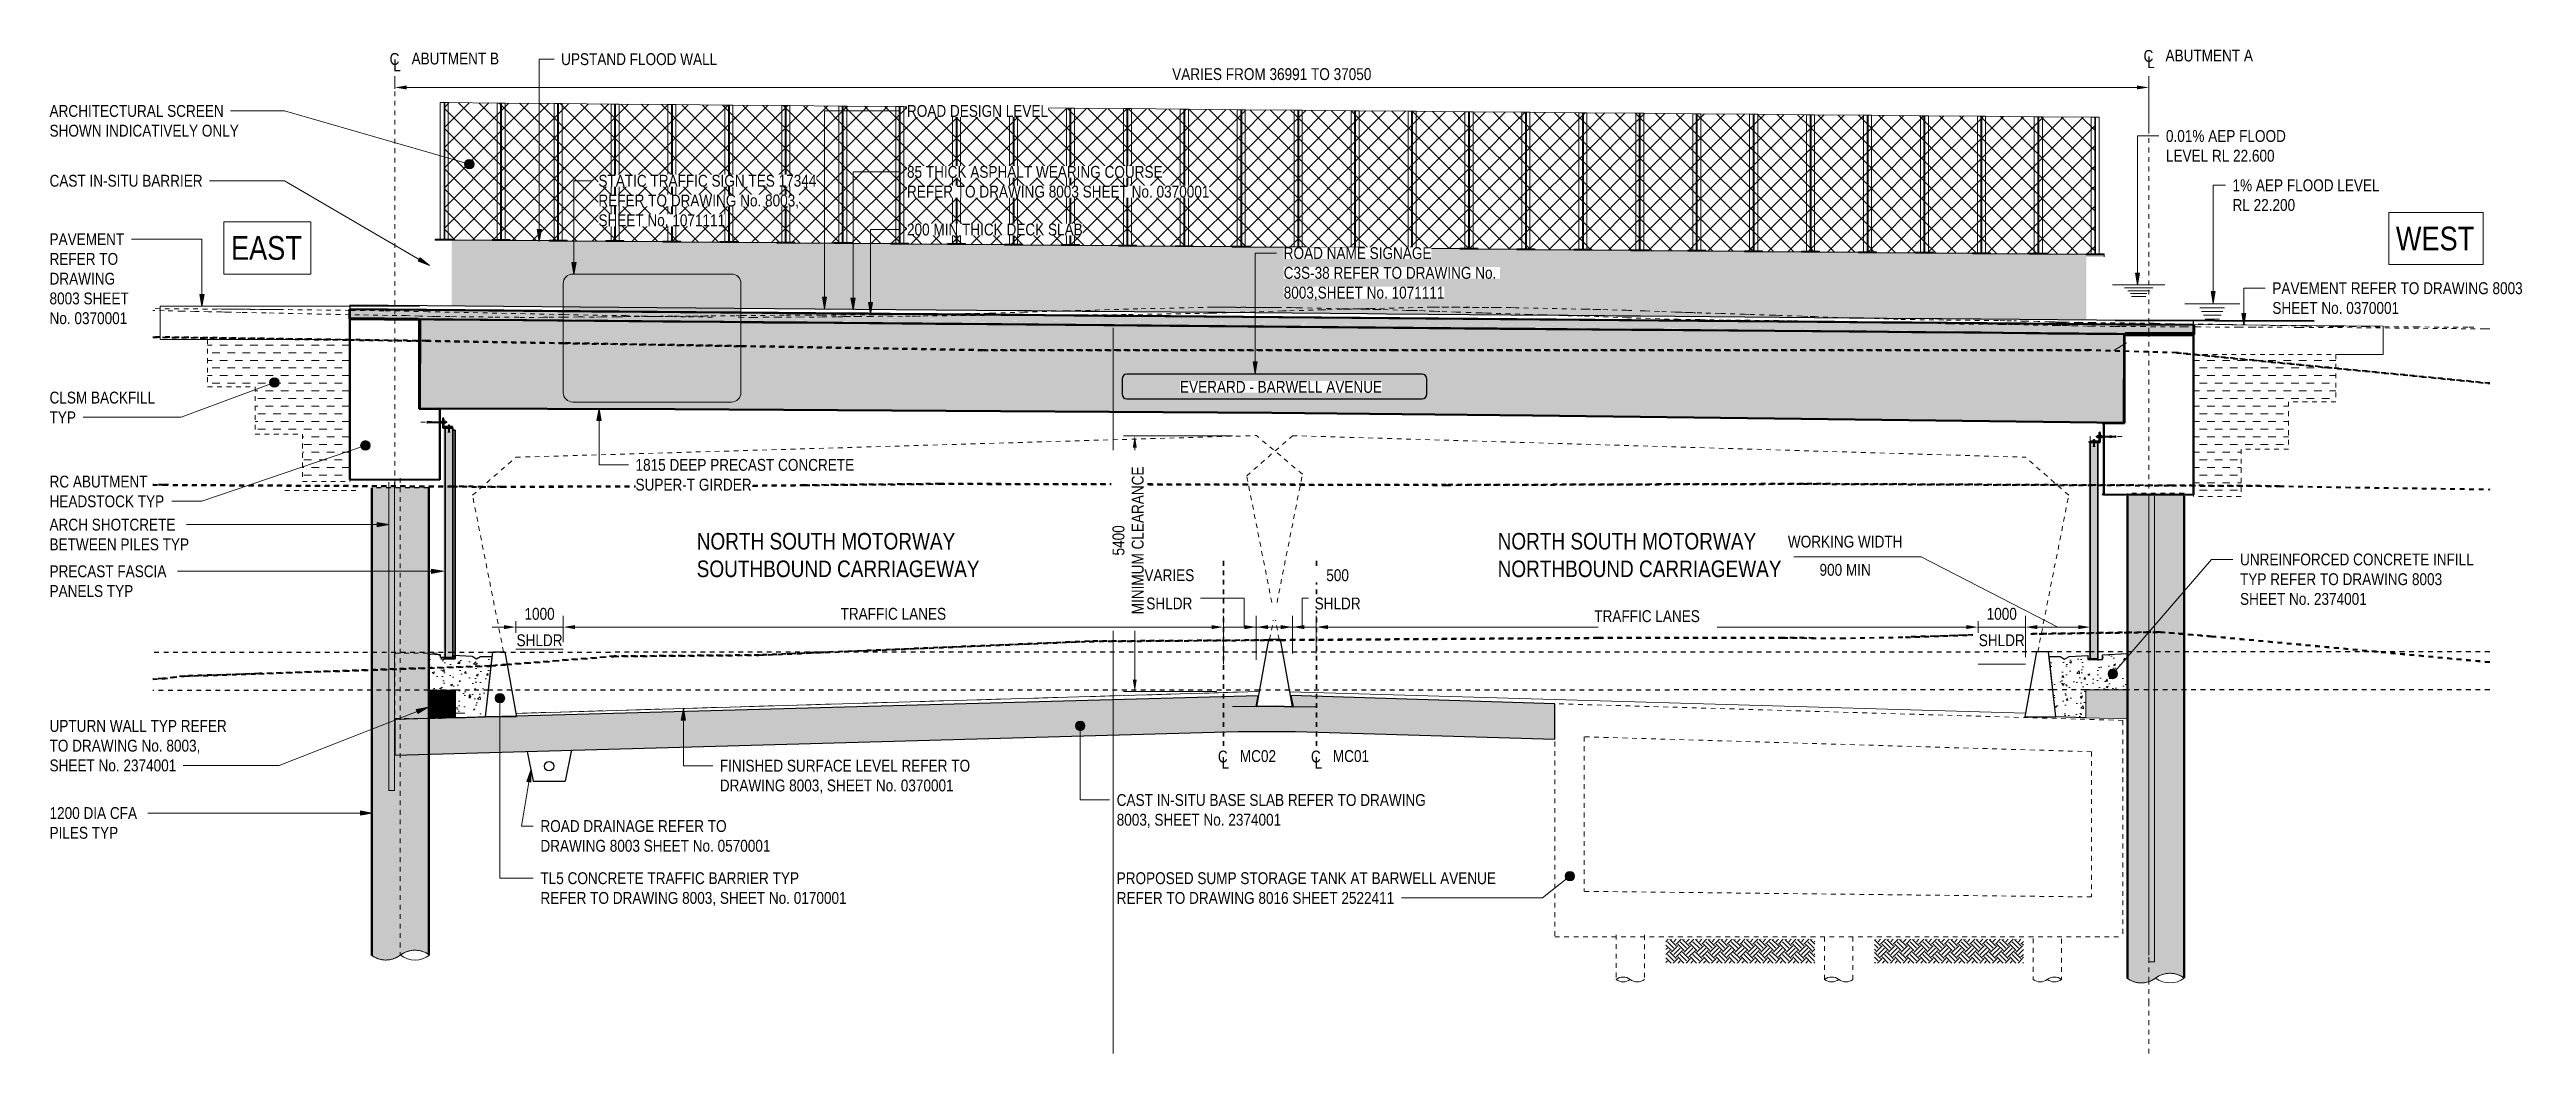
# Model space of a CAD drawing. Header units: metres. Extents: x -353 to -169, y 1 to 28.
# Drawn here: x -353.1 to -300.8, y 6.4 to 27.6 of the extents above; entities that cross this region are included whole.
import ezdxf

# ---------------------------------------------------------------- set-up
doc = ezdxf.new("R2010")
doc.units = ezdxf.units.M
for name, pattern in [('Dash - Tight', [0.0045, 0.003, -0.0015]), ('Dash dot', [0.015875, 0.00635, -0.004763, 0, -0.004763]), ('JacobsCenter', [0.015, 0.009, -0.0015, 0.003, -0.0015]), ('JacobsDash', [0.0045, 0.003, -0.0015])]:
    doc.linetypes.add(name, pattern=pattern)
doc.layers.get('Defpoints').update_dxf_attribs({"color": 41})
for name, color, linetype, lineweight in [('A-ANNO-DIMS', 7, 'Continuous', 9), ('A-ANNO-NOTE', 7, 'Continuous', 9), ('A-DETL', 7, 'Continuous', 13), ('A-DETL-GENF', 7, 'Continuous', 9), ('A-FLOR', 7, 'Continuous', 50), ('A-FLOR-PATT', 7, 'Continuous', 50), ('A-GENM', 7, 'Continuous', 35), ('C-TOPO', 7, 'Continuous', 9), ('G-ANNO-TEXT', 7, 'Continuous', 9), ('S-BEAM', 7, 'Continuous', 50), ('S-FSTN', 7, 'Continuous', 18)]:
    doc.layers.add(name, color=color, linetype=linetype, lineweight=lineweight)
doc.styles.add('Arial Narrow', font='ARIALN.TTF', dxfattribs={"height": 0.5})
doc.styles.add('Arial Narrow_1', font='ARIALN.TTF', dxfattribs={"height": 0.25})
doc.styles.add('Arial Narrow_2', font='ARIALN.TTF', dxfattribs={"height": 0.35})
doc.dimstyles.new('Dimension_Standard_O__mm_', dxfattribs={"dimscale": 0.3048, "dimtxt": 0.255858, "dimasz": 0.82021, "dimexe": 0.787402, "dimexo": 0.492126, "dimgap": 0.492126, "dimtad": 1, "dimdec": 0, "dimlfac": 1000, "dimzin": 0, "dimdsep": 46, "dimtxsty": 'Arial Narrow_1', "dimsah": 1, "dimcen": 0.09, "dimaunit": 1, "dimadec": 4, "dimazin": 0, "dimtfac": 1, "dimtdec": 4, "dimtix": 1, "dimtmove": 2, "dimatfit": 3, "dimfxl": 1, "dimtvp": 1, "dimtfill": 1, "dimtolj": 1, "dimtzin": 0, "dimlwd": 18, "dimlwe": 18, "dimarcsym": 2})
doc.dimstyles.new('Dimension_Standard_O__mm__1', dxfattribs={"dimscale": 0.3048, "dimtxt": 0.255858, "dimasz": 0.82021, "dimexe": 0.787402, "dimexo": 0.492126, "dimgap": 0.492126, "dimtad": 1, "dimdec": 0, "dimlfac": 1000, "dimzin": 0, "dimdsep": 46, "dimtxsty": 'Arial Narrow_1', "dimsah": 1, "dimcen": 0.09, "dimaunit": 1, "dimadec": 4, "dimazin": 0, "dimtfac": 1, "dimtdec": 4, "dimtix": 1, "dimtmove": 0, "dimatfit": 3, "dimfxl": 1, "dimtvp": 1, "dimtfill": 1, "dimtolj": 1, "dimtzin": 0, "dimlwd": 18, "dimlwe": 18, "dimarcsym": 2})
doc.dimstyles.new('Dimension_Standard_O__mm__2', dxfattribs={"dimscale": 0.3048, "dimtxt": 0.255858, "dimasz": 0.82021, "dimexe": 0.787402, "dimexo": 0.492126, "dimgap": 0.492126, "dimtad": 1, "dimdec": 0, "dimlfac": 1000, "dimzin": 0, "dimdsep": 46, "dimtxsty": 'Arial Narrow_1', "dimsah": 1, "dimcen": 0.09, "dimaunit": 1, "dimadec": 4, "dimazin": 0, "dimtfac": 1, "dimtdec": 4, "dimtix": 1, "dimtmove": 1, "dimatfit": 3, "dimfxl": 1, "dimtvp": 1, "dimtfill": 1, "dimtolj": 1, "dimtzin": 0, "dimlwd": 18, "dimlwe": 18, "dimarcsym": 2})
pattern_1 = [(0, (-325.478, 10.849), (0.16129, 0.16129), [0.16129, -0.16129])]
pattern_2 = [(50, (-325.478, 10.849), (0.462752, -0.040482), [0.04839, -0.53226]), (355, (-325.478, 10.849), (-0.089515, 0.485288), [0.03871, -0.42581]), (100.451, (-325.439, 10.846), (0.373239, 0.444792), [0.04112, -0.45235]), (46.184, (-325.478, 10.979), (0.688537, -0.106788), [0.07258, -0.79839]), (96.636, (-325.42, 10.97), (0.603004, 0.628464), [0.06168, -0.67852]), (351.184, (-325.478, 10.979), (0.603003, 0.628458), [0.05806, -0.63871]), (21, (-325.413, 10.946), (0.3850964, -0.259757), [0.04839, -0.53226]), (326, (-325.413, 10.946), (0.156981, 0.46784), [0.03871, -0.42581]), (71.451, (-325.381, 10.925), (0.542082, 0.208074), [0.04112, -0.45235]), (37.5, (-325.478, 10.849), (0.0078486, 0.2147693), [0.00335, -0.41729, 0.00335, -0.4289, -0.42742]), (37.5, (-325.478, 10.849), (0.0078486, 0.2147693), [-0.8529, 0.00335, -0.42407]), (7.5, (-325.478, 10.849), (0.1697183, 0.2544596), [0.00335, -0.2431, 0.00335, -0.40761, -0.1629]), (7.5, (-325.478, 10.849), (0.1697183, 0.2544596), [-0.65742, 0.00335, -0.15955]), (327.5, (-325.622, 10.849), (0.344396, -0.014553), [0.00335, -0.15794, 0.00335, -0.49987, -0.66774]), (327.5, (-325.622, 10.849), (0.344396, -0.014553), [-0.66451, 0.00335, -0.66439]), (317.5, (-325.686, 10.849), (0.376253, 0.064585), [0.00335, -0.20632, 0.00335, -0.33084, -0.47419]), (317.5, (-325.686, 10.849), (0.376253, 0.064585), [-0.54387, 0.00335, -0.47084])]
pattern_3 = [(45, (-325.478, 10.849), (-0.212132, 0.212132), []), (135, (-325.478, 10.849), (-0.212132, -0.212132), [])]
pattern_4 = [(315, (-325.478, 10.849), (0.2694077, 0), [0.1905, -0.1905]), (315, (-325.427, 10.9), (0.2694077, 0), [0.1905, -0.1905]), (315, (-325.377, 10.951), (0.2694077, 0), [0.1905, -0.1905]), (45, (-325.343, 10.951), (0, 0.2694077), [0.1905, -0.1905]), (45, (-325.293, 10.9), (0, 0.2694077), [0.1905, -0.1905]), (45, (-325.242, 10.849), (0, 0.2694077), [0.1905, -0.1905])]
pattern_5 = [(45, (-325.478, 10.849), (-0.212132, 0.212132), [])]

msp = doc.modelspace()

# ---------------------------------------------------------------- texts
at = {"layer": 'G-ANNO-TEXT', "insert": (-353.1011, 13.4234), "char_height": 0.25, "attachment_point": 1, "style": 'Arial Narrow_1', "bg_fill": 3, "box_fill_scale": 1, "bg_fill_color": 256, "bg_fill_true_color": 13158600, "bg_fill_transparency": 0}
msp.add_mtext('UPTURN WALL TYP REFER ', dxfattribs=at)

# ---------------------------------------------------------------- blocks, each defined once
blk = doc.blocks.new('T2DPAA-T2D-PWA-GE-M3D-100001_RockLevels_rvt-1-DRG-2873022 - ELEVATION')
at = {"layer": 'C-TOPO', "color": 190, "linetype": 'Dash - Tight', "lineweight": 40, "true_color": 0x8000ff}
for p, q in [((-346.764, 21.443), (-350.92, 21.501)), ((-350.92, 21.5), (-346.764, 21.442)), ((-345.146, 21.42), (-346.764, 21.443)), ((-346.764, 21.442), (-345.146, 21.419)), ((-342.261, 21.373), (-345.146, 21.42)), ((-345.146, 21.419), (-342.261, 21.372)), ((-333.396, 21.227), (-338.511, 21.311)), ((-338.511, 21.31), (-333.396, 21.226)), ((-324.734, 21.226), (-333.396, 21.227)), ((-333.396, 21.226), (-324.734, 21.225)), ((-310.064, 21.223), (-324.734, 21.226)), ((-324.734, 21.225), (-310.064, 21.222)), ((-308.216, 21.17), (-310.064, 21.223)), ((-301.611, 20.527), (-308.216, 21.17)), ((-308.216, 21.169), (-301.611, 20.526))]:
    blk.add_line(p, q, dxfattribs=at)
at = {"layer": 'C-TOPO', "color": 185, "linetype": 'Dash - Tight', "lineweight": 40, "true_color": 0x5926b2}
for p, q in [((-338.511, 21.311), (-342.261, 21.373)), ((-342.261, 21.372), (-338.511, 21.31))]:
    blk.add_line(p, q, dxfattribs=at)
at = {"layer": 'C-TOPO', "color": 3, "linetype": 'Dash - Tight', "lineweight": 40, "true_color": 0x00ff00}
for p, q in [((-350.702, 18.382), (-350.92, 18.384)), ((-350.92, 18.383), (-350.702, 18.381)), ((-344.592, 18.348), (-350.702, 18.382)), ((-350.702, 18.381), (-344.592, 18.347)), ((-343.562, 18.343), (-344.592, 18.348)), ((-344.592, 18.347), (-343.562, 18.342)), ((-339.066, 18.355), (-343.562, 18.343)), ((-343.562, 18.342), (-339.066, 18.354)), ((-337.156, 18.377), (-339.066, 18.355)), ((-339.066, 18.354), (-337.156, 18.376)), ((-334.312, 18.405), (-337.156, 18.377)), ((-337.156, 18.376), (-334.312, 18.404)), ((-323.63, 18.381), (-334.312, 18.405)), ((-334.312, 18.404), (-323.63, 18.38)), ((-316.09, 18.405), (-323.63, 18.381)), ((-323.63, 18.38), (-316.09, 18.404)), ((-308.318, 18.371), (-316.09, 18.405)), ((-316.09, 18.404), (-308.318, 18.37)), ((-306.051, 18.358), (-308.318, 18.371)), ((-308.318, 18.37), (-306.051, 18.357)), ((-306.051, 18.357), (-304.643, 18.332)), ((-304.643, 18.332), (-301.611, 18.289))]:
    blk.add_line(p, q, dxfattribs=at)
at = {"layer": 'C-TOPO', "color": 150, "linetype": 'Dash - Tight', "lineweight": 40, "true_color": 0x0080ff}
for p, q in [((-315.296, 15.15), (-313.935, 15.17)), ((-313.935, 15.171), (-313.938, 15.171)), ((-312.32, 15.224), (-313.935, 15.171)), ((-313.935, 15.17), (-312.32, 15.223)), ((-308.559, 15.279), (-312.32, 15.224)), ((-312.32, 15.223), (-308.559, 15.278)), ((-307.484, 15.188), (-308.559, 15.279)), ((-308.559, 15.278), (-307.484, 15.187)), ((-301.611, 14.643), (-307.484, 15.188)), ((-307.484, 15.187), (-301.611, 14.642)), ((-341.189, 14.767), (-343.447, 14.592)), ((-343.446, 14.591), (-341.189, 14.766)), ((-338.135, 14.792), (-341.189, 14.767)), ((-341.189, 14.766), (-338.135, 14.791)), ((-331.161, 15.083), (-338.135, 14.792)), ((-338.135, 14.791), (-331.161, 15.082)), ((-327.384, 15.108), (-331.161, 15.083)), ((-331.161, 15.082), (-327.384, 15.107)), ((-320.412, 15.155), (-327.126, 15.11)), ((-327.126, 15.109), (-320.412, 15.154)), ((-316.522, 15.156), (-320.412, 15.155)), ((-320.412, 15.154), (-316.522, 15.155)), ((-315.877, 15.153), (-316.522, 15.156)), ((-316.522, 15.155), (-315.296, 15.15)), ((-350.712, 14.296), (-350.92, 14.287)), ((-350.92, 14.286), (-350.712, 14.295)), ((-350.257, 14.35), (-350.712, 14.296)), ((-350.712, 14.295), (-350.257, 14.349)), ((-348.673, 14.401), (-350.257, 14.35)), ((-350.257, 14.349), (-348.673, 14.4)), ((-343.82, 14.563), (-348.673, 14.401)), ((-348.673, 14.4), (-343.82, 14.562)), ((-343.782, 14.566), (-343.82, 14.563)), ((-343.82, 14.562), (-343.782, 14.565))]:
    blk.add_line(p, q, dxfattribs=at)
at = {"layer": 'C-TOPO', "color": 151, "linetype": 'Dash - Tight', "lineweight": 40, "true_color": 0x83c1ff}
for p, q in [((-327.126, 15.11), (-327.384, 15.108)), ((-327.384, 15.107), (-327.126, 15.109)), ((-343.447, 14.592), (-343.782, 14.566)), ((-343.782, 14.565), (-343.446, 14.591))]:
    blk.add_line(p, q, dxfattribs=at)
blk = doc.blocks.new('T2DPAA-T2D-PWA-HY-M3D-100001_GroundWaterSurface_rvt-1-DRG-2873022 - ELEVATION')
at = {"layer": 'C-TOPO', "color": 36, "linetype": 'Dash dot', "lineweight": 25, "true_color": 0x804000}
for p, q in [((-344.592, 14.85), (-350.92, 14.848)), ((-343.751, 14.85), (-344.592, 14.85)), ((-336.667, 14.852), (-343.493, 14.85)), ((-327.429, 14.854), (-336.667, 14.852)), ((-311.176, 14.858), (-327.08, 14.854)), ((-310.039, 14.858), (-310.92, 14.858)), ((-303.958, 14.86), (-310.039, 14.858)), ((-301.611, 14.86), (-303.958, 14.86))]:
    blk.add_line(p, q, dxfattribs=at)
at = {"layer": 'C-TOPO', "color": 33, "linetype": 'Dash dot', "lineweight": 25, "true_color": 0xc1a283}
for p, q in [((-343.493, 14.85), (-343.751, 14.85)), ((-327.08, 14.854), (-327.429, 14.854)), ((-310.92, 14.858), (-311.176, 14.858))]:
    blk.add_line(p, q, dxfattribs=at)
at = {"layer": 'C-TOPO', "color": 53, "linetype": 'Dash dot', "lineweight": 25, "true_color": 0xc8c33c}
for p, q in [((-345.1, 14.05), (-350.92, 14.048)), ((-343.839, 14.05), (-344.532, 14.05)), ((-327.572, 14.054), (-343.35, 14.05)), ((-311.319, 14.058), (-326.936, 14.054)), ((-310.135, 14.058), (-310.832, 14.058)), ((-301.611, 14.06), (-309.252, 14.058))]:
    blk.add_line(p, q, dxfattribs=at)
at = {"layer": 'C-TOPO', "color": 41, "linetype": 'Dash dot', "lineweight": 25, "true_color": 0xe4e1a0}
for p, q in [((-344.532, 14.05), (-345.1, 14.05)), ((-343.35, 14.05), (-343.839, 14.05)), ((-326.936, 14.054), (-327.572, 14.054)), ((-310.832, 14.058), (-311.319, 14.058)), ((-309.252, 14.058), (-310.135, 14.058))]:
    blk.add_line(p, q, dxfattribs=at)
blk = doc.blocks.new('T2DPAA-T2D-PWA-SU-M3D-000101_dwg-40820706-DRG-2873022 - ELEVATION')
at = {"color": 9, "linetype": 'Dash - Tight', "lineweight": 18, "true_color": 0xc0c0c0}
for p, q in [((-350.681, 22.058), (-350.92, 22.06)), ((-350.296, 22.049), (-350.681, 22.058)), ((-350.034, 22.043), (-350.296, 22.049)), ((-349.746, 22.037), (-350.034, 22.043)), ((-349.475, 22.031), (-349.746, 22.037)), ((-349.4, 22.029), (-349.474, 22.031)), ((-349.385, 22.029), (-349.4, 22.029)), ((-349.294, 22.027), (-349.385, 22.029)), ((-349.063, 22.022), (-349.294, 22.027)), ((-348.938, 22.019), (-349.063, 22.022)), ((-348.531, 22.011), (-348.938, 22.019)), ((-346.764, 21.973), (-348.531, 22.011)), ((-346.843, 21.974), (-346.561, 21.969)), ((-346.561, 21.969), (-346.764, 21.973)), ((-346.374, 21.966), (-346.561, 21.969)), ((-345.573, 21.953), (-346.374, 21.966)), ((-345.295, 21.943), (-345.573, 21.953)), ((-338.451, 21.954), (-338.511, 21.953)), ((-337.597, 21.963), (-338.45, 21.954)), ((-337.066, 21.962), (-337.597, 21.963)), ((-336.819, 21.962), (-337.066, 21.962)), ((-336.306, 21.967), (-336.819, 21.962)), ((-335.499, 21.973), (-336.306, 21.967)), ((-335.019, 21.976), (-335.498, 21.973)), ((-334.494, 21.984), (-335.019, 21.976)), ((-333.474, 22), (-334.493, 21.984)), ((-333.283, 22.003), (-333.474, 22)), ((-333.2, 22.005), (-333.283, 22.003)), ((-332.53, 22.026), (-333.2, 22.005)), ((-331.859, 22.047), (-332.53, 22.026)), ((-331.791, 22.049), (-331.859, 22.047)), ((-320.764, 21.943), (-321.245, 21.958)), ((-345.023, 21.937), (-345.295, 21.943)), ((-344.967, 21.936), (-345.023, 21.937)), ((-344.649, 21.933), (-344.967, 21.936)), ((-344.317, 21.929), (-344.649, 21.933)), ((-343.749, 21.923), (-344.317, 21.929)), ((-343.2, 21.918), (-343.749, 21.923)), ((-343.749, 21.923), (-343.749, 21.923)), ((-342.879, 21.914), (-343.2, 21.918)), ((-342.68, 21.918), (-342.879, 21.914)), ((-342.635, 21.919), (-342.679, 21.918)), ((-342.583, 21.919), (-342.635, 21.919)), ((-342.261, 21.922), (-342.583, 21.919)), ((-320.211, 21.923), (-320.763, 21.943)), ((-319.81, 21.909), (-320.211, 21.923)), ((-318.723, 21.876), (-319.81, 21.909)), ((-318.276, 21.869), (-318.723, 21.876)), ((-317.772, 21.86), (-318.276, 21.869)), ((-317.226, 21.855), (-317.772, 21.86)), ((-316.616, 21.849), (-317.226, 21.855)), ((-316.535, 21.847), (-316.616, 21.849)), ((-316.503, 21.847), (-316.535, 21.847)), ((-316.348, 21.844), (-316.503, 21.847)), ((-316.337, 21.844), (-316.348, 21.844)), ((-316.013, 21.838), (-316.337, 21.844)), ((-315.772, 21.833), (-316.013, 21.838)), ((-315.752, 21.833), (-315.772, 21.833)), ((-315.534, 21.825), (-315.752, 21.833)), ((-315.416, 21.82), (-315.534, 21.825)), ((-315.361, 21.817), (-315.416, 21.82)), ((-315.359, 21.817), (-315.361, 21.817)), ((-315.235, 21.815), (-315.359, 21.817)), ((-315.153, 21.813), (-315.235, 21.815)), ((-314.907, 21.806), (-315.153, 21.813)), ((-314.618, 21.807), (-314.907, 21.806)), ((-313.328, 21.793), (-314.618, 21.807)), ((-313.257, 21.79), (-313.328, 21.793)), ((-313.255, 21.79), (-313.257, 21.79)), ((-312.996, 21.779), (-313.255, 21.79)), ((-311.899, 21.768), (-312.996, 21.779)), ((-311.807, 21.767), (-311.899, 21.768)), ((-311.664, 21.764), (-311.807, 21.767)), ((-310.742, 21.746), (-311.664, 21.764)), ((-310.657, 21.744), (-310.742, 21.746)), ((-310.531, 21.742), (-310.657, 21.744)), ((-310.459, 21.74), (-310.53, 21.742)), ((-310.332, 21.738), (-310.458, 21.74)), ((-310.098, 21.733), (-310.332, 21.738)), ((-310.086, 21.733), (-310.097, 21.733)), ((-310.031, 21.732), (-310.085, 21.733)), ((-309.529, 21.724), (-310.031, 21.732)), ((-309.411, 21.724), (-309.529, 21.724)), ((-308.883, 21.721), (-309.411, 21.724)), ((-308.67, 21.72), (-308.883, 21.721)), ((-308.058, 21.716), (-308.67, 21.72)), ((-307.964, 21.716), (-308.057, 21.716)), ((-307.774, 21.715), (-307.964, 21.716)), ((-306.902, 21.709), (-307.774, 21.715)), ((-306.84, 21.709), (-306.902, 21.709)), ((-306.605, 21.708), (-306.84, 21.709)), ((-306.535, 21.708), (-306.605, 21.708)), ((-305.993, 21.708), (-306.535, 21.708)), ((-305.64, 21.706), (-305.848, 21.707)), ((-305.61, 21.706), (-305.64, 21.706)), ((-304.923, 21.703), (-305.61, 21.706)), ((-301.714, 21.674), (-304.923, 21.703)), ((-301.611, 21.673), (-301.714, 21.674))]:
    blk.add_line(p, q, dxfattribs=at)
at = {"color": 252, "linetype": 'Dash - Tight', "lineweight": 18, "true_color": 0x86ac86}
for p, q in [((-338.641, 21.952), (-339.206, 21.946)), ((-338.511, 21.953), (-338.641, 21.952)), ((-342.204, 21.923), (-342.261, 21.922)), ((-341.947, 21.925), (-342.204, 21.923)), ((-341.892, 21.925), (-341.947, 21.925)), ((-341.879, 21.925), (-341.892, 21.925)), ((-341.87, 21.925), (-341.879, 21.925)), ((-341.851, 21.925), (-341.87, 21.925)), ((-341.61, 21.923), (-341.851, 21.925)), ((-341.459, 21.926), (-341.61, 21.923)), ((-341.363, 21.928), (-341.459, 21.926)), ((-341.134, 21.926), (-341.363, 21.928)), ((-341.04, 21.93), (-341.134, 21.926)), ((-341.01, 21.931), (-341.04, 21.93)), ((-340.976, 21.932), (-341.01, 21.931)), ((-340.95, 21.932), (-340.976, 21.932)), ((-340.832, 21.935), (-340.95, 21.932)), ((-340.665, 21.936), (-340.832, 21.935)), ((-340.449, 21.937), (-340.665, 21.936)), ((-340.41, 21.937), (-340.449, 21.937)), ((-340.352, 21.938), (-340.41, 21.937)), ((-340.212, 21.939), (-340.352, 21.938)), ((-339.955, 21.94), (-340.212, 21.939)), ((-339.818, 21.939), (-339.955, 21.94)), ((-339.739, 21.938), (-339.817, 21.939)), ((-339.579, 21.941), (-339.739, 21.938)), ((-339.433, 21.943), (-339.579, 21.941)), ((-339.411, 21.943), (-339.433, 21.943)), ((-339.262, 21.945), (-339.411, 21.943)), ((-339.206, 21.946), (-339.26, 21.946))]:
    blk.add_line(p, q, dxfattribs=at)
at = {"color": 254, "linetype": 'Dash - Tight', "lineweight": 18, "true_color": 0xdfdfdf}
for p, q in [((-331.717, 22.052), (-331.79, 22.049)), ((-331.634, 22.054), (-331.717, 22.052)), ((-331.352, 22.062), (-331.634, 22.054)), ((-330.137, 22.097), (-331.351, 22.062)), ((-328.568, 22.131), (-330.137, 22.097)), ((-328.561, 22.131), (-329.33, 22.115)), ((-328.562, 22.131), (-328.568, 22.131)), ((-328.561, 22.131), (-328.567, 22.131)), ((-328.561, 22.131), (-328.477, 22.132)), ((-328.552, 22.131), (-328.561, 22.131)), ((-328.561, 22.131), (-328.461, 22.13)), ((-328.561, 22.131), (-327.219, 22.127)), ((-328.561, 22.131), (-328.471, 22.131)), ((-328.561, 22.131), (-328.49, 22.131)), ((-328.561, 22.131), (-328.561, 22.131)), ((-328.561, 22.131), (-328.552, 22.131)), ((-328.552, 22.131), (-328.561, 22.131)), ((-328.552, 22.131), (-328.519, 22.131)), ((-328.551, 22.131), (-328.501, 22.131)), ((-328.518, 22.131), (-328.501, 22.131)), ((-328.501, 22.131), (-328.461, 22.13)), ((-328.489, 22.131), (-328.482, 22.131)), ((-328.477, 22.132), (-328.444, 22.132)), ((-328.466, 22.131), (-328.43, 22.131)), ((-328.461, 22.13), (-327.115, 22.125)), ((-327.219, 22.127), (-327.367, 22.128)), ((-327.135, 22.126), (-327.219, 22.127)), ((-327.219, 22.127), (-327.115, 22.125)), ((-326.902, 22.122), (-327.115, 22.125)), ((-326.805, 22.12), (-326.902, 22.122)), ((-326.742, 22.119), (-326.805, 22.12)), ((-325.859, 22.1), (-326.742, 22.119)), ((-325.738, 22.098), (-325.859, 22.1)), ((-325.48, 22.092), (-325.738, 22.098)), ((-325.333, 22.089), (-325.48, 22.092)), ((-325.08, 22.084), (-325.333, 22.089)), ((-325.236, 22.087), (-325.333, 22.089)), ((-325, 22.082), (-325.08, 22.084)), ((-325.01, 22.083), (-325.08, 22.084)), ((-324.457, 22.065), (-325, 22.082)), ((-324.42, 22.064), (-324.457, 22.065)), ((-324.34, 22.062), (-324.42, 22.064)), ((-324.237, 22.06), (-324.34, 22.062)), ((-324.092, 22.055), (-324.237, 22.06)), ((-324.071, 22.054), (-324.092, 22.055)), ((-323.889, 22.046), (-324.07, 22.054)), ((-323.799, 22.043), (-323.889, 22.046)), ((-323.761, 22.041), (-323.799, 22.043)), ((-323.618, 22.036), (-323.761, 22.041)), ((-323.418, 22.028), (-323.618, 22.036)), ((-323.418, 22.028), (-323.204, 22.023)), ((-323.204, 22.023), (-323.039, 22.016)), ((-322.902, 22.012), (-323.039, 22.016)), ((-322.871, 22.011), (-322.902, 22.012)), ((-322.78, 22.008), (-322.871, 22.011)), ((-321.876, 21.981), (-322.779, 22.008)), ((-321.602, 21.971), (-321.876, 21.981)), ((-321.506, 21.967), (-321.602, 21.971)), ((-321.416, 21.964), (-321.506, 21.967)), ((-321.402, 21.963), (-321.416, 21.964))]:
    blk.add_line(p, q, dxfattribs=at)
blk = doc.blocks.new('T2DPAA-T2D-PWA-SU-M3D-000100_SurveySurface_rvt-1-DRG-2873022 - ELEVATION')
at = {"color": 9, "linetype": 'Dash - Tight', "lineweight": 18, "true_color": 0xc0c0c0}
blk.add_blockref('T2DPAA-T2D-PWA-SU-M3D-000101_dwg-40820706-DRG-2873022 - ELEVATION', (0, 0), dxfattribs=at)
blk = doc.blocks.new('T2DPAA-T2D-PWA-SU-M3D-000101_dwg-V1-DRG-2873022 - ELEVATION')
at = {"color": 9, "linetype": 'Dash - Tight', "lineweight": 18, "true_color": 0xc0c0c0}
for p, q in [((-348.17, 22.081), (-350.92, 22.101)), ((-349.562, 22.094), (-348.17, 22.081)), ((-346.764, 22.065), (-348.17, 22.081)), ((-346.044, 22.057), (-346.764, 22.065)), ((-345.115, 22.037), (-346.044, 22.057)), ((-342.261, 21.976), (-345.115, 22.037)), ((-332.969, 21.963), (-334.571, 21.947)), ((-332.248, 21.962), (-332.969, 21.963)), ((-332.184, 21.962), (-332.248, 21.962)), ((-332.117, 21.963), (-332.184, 21.962)), ((-332.07, 21.963), (-332.117, 21.963)), ((-331.666, 21.967), (-332.07, 21.963)), ((-330.384, 21.976), (-331.666, 21.967)), ((-328.832, 22), (-330.384, 21.976)), ((-328.648, 22.003), (-328.832, 22)), ((-328.568, 22.005), (-328.648, 22.003)), ((-328.546, 22.006), (-328.568, 22.005)), ((-328.543, 22.006), (-328.546, 22.006)), ((-328.267, 22.015), (-328.543, 22.006)), ((-328.118, 22.019), (-328.266, 22.015)), ((-338.247, 21.914), (-338.511, 21.918)), ((-338.171, 21.916), (-338.247, 21.914)), ((-337.952, 21.92), (-338.171, 21.916)), ((-337.716, 21.921), (-337.952, 21.92)), ((-337.698, 21.922), (-337.716, 21.921)), ((-337.251, 21.925), (-337.698, 21.922)), ((-336.971, 21.923), (-337.251, 21.925)), ((-336.97, 21.923), (-336.971, 21.923)), ((-336.799, 21.926), (-336.97, 21.923)), ((-336.725, 21.928), (-336.799, 21.926)), ((-336.497, 21.926), (-336.725, 21.928)), ((-336.365, 21.931), (-336.497, 21.926)), ((-336.34, 21.932), (-336.365, 21.931)), ((-336.31, 21.933), (-336.34, 21.932)), ((-336.213, 21.935), (-336.31, 21.933)), ((-336.198, 21.936), (-336.212, 21.935)), ((-336.031, 21.936), (-336.198, 21.936)), ((-335.761, 21.938), (-336.031, 21.936)), ((-335.316, 21.94), (-335.761, 21.938)), ((-335.102, 21.938), (-335.316, 21.94)), ((-334.942, 21.941), (-335.102, 21.938)), ((-334.806, 21.943), (-334.942, 21.941)), ((-334.722, 21.944), (-334.788, 21.943)), ((-334.571, 21.947), (-334.722, 21.944)), ((-314.889, 21.9), (-314.901, 21.901)), ((-314.092, 21.876), (-314.889, 21.9)), ((-313.137, 21.86), (-314.092, 21.876)), ((-311.976, 21.849), (-313.137, 21.86)), ((-311.838, 21.846), (-311.976, 21.849)), ((-311.703, 21.844), (-311.838, 21.846)), ((-311.596, 21.842), (-311.654, 21.843)), ((-311.411, 21.838), (-311.596, 21.842)), ((-311.137, 21.833), (-311.41, 21.838)), ((-310.901, 21.825), (-311.137, 21.833)), ((-310.832, 21.822), (-310.901, 21.825)), ((-310.783, 21.82), (-310.831, 21.822)), ((-310.752, 21.818), (-310.782, 21.82)), ((-310.727, 21.817), (-310.752, 21.818)), ((-310.658, 21.816), (-310.727, 21.817)), ((-310.604, 21.815), (-310.658, 21.816)), ((-310.522, 21.814), (-310.604, 21.815)), ((-310.278, 21.806), (-310.522, 21.814)), ((-309.991, 21.807), (-310.278, 21.806)), ((-309.117, 21.798), (-309.991, 21.807)), ((-309.083, 21.798), (-309.117, 21.798)), ((-308.693, 21.793), (-309.083, 21.798)), ((-308.633, 21.791), (-308.693, 21.793)), ((-308.362, 21.78), (-308.633, 21.791)), ((-307.259, 21.768), (-308.362, 21.78)), ((-307.172, 21.768), (-307.259, 21.768)), ((-307.163, 21.767), (-307.166, 21.767)), ((-307.148, 21.767), (-307.162, 21.767)), ((-307.029, 21.764), (-307.147, 21.767)), ((-306.546, 21.755), (-307.029, 21.764)), ((-306.128, 21.746), (-306.546, 21.755)), ((-305.935, 21.743), (-306.128, 21.746)), ((-305.493, 21.734), (-305.935, 21.743)), ((-305.385, 21.732), (-305.493, 21.734)), ((-305.162, 21.728), (-305.385, 21.732)), ((-305.16, 21.728), (-305.162, 21.728)), ((-304.895, 21.724), (-305.16, 21.728)), ((-304.78, 21.724), (-304.895, 21.724)), ((-304.486, 21.722), (-304.78, 21.724)), ((-304.226, 21.721), (-304.486, 21.722)), ((-303.131, 21.715), (-304.226, 21.721)), ((-302.28, 21.709), (-303.131, 21.715)), ((-302.079, 21.709), (-302.28, 21.709)), ((-302.071, 21.709), (-302.079, 21.709)), ((-301.948, 21.709), (-302.071, 21.709))]:
    blk.add_line(p, q, dxfattribs=at)
at = {"color": 252, "linetype": 'Dash - Tight', "lineweight": 18, "true_color": 0x86ac86}
for p, q in [((-341.948, 21.969), (-342.261, 21.976)), ((-342.23, 21.975), (-341.948, 21.969)), ((-340.937, 21.953), (-341.948, 21.969)), ((-340.661, 21.943), (-340.937, 21.953)), ((-340.525, 21.94), (-340.661, 21.943)), ((-340.509, 21.94), (-340.523, 21.94)), ((-340.485, 21.939), (-340.509, 21.94)), ((-340.41, 21.937), (-340.485, 21.939)), ((-340.39, 21.937), (-340.41, 21.937)), ((-340.365, 21.937), (-340.39, 21.937)), ((-340.331, 21.936), (-340.365, 21.937)), ((-340.327, 21.936), (-340.331, 21.936)), ((-340.236, 21.935), (-340.327, 21.936)), ((-340.143, 21.934), (-340.236, 21.935)), ((-340.018, 21.933), (-340.143, 21.934)), ((-339.888, 21.931), (-340.018, 21.933)), ((-339.678, 21.929), (-339.888, 21.931)), ((-339.115, 21.923), (-339.678, 21.929)), ((-339.111, 21.923), (-339.115, 21.923)), ((-338.565, 21.918), (-338.568, 21.918)), ((-338.511, 21.918), (-338.565, 21.918))]:
    blk.add_line(p, q, dxfattribs=at)
at = {"color": 254, "linetype": 'Dash - Tight', "lineweight": 18, "true_color": 0xdfdfdf}
for p, q in [((-327.987, 22.023), (-328.118, 22.019)), ((-327.476, 22.039), (-327.987, 22.023)), ((-327.082, 22.052), (-327.475, 22.039)), ((-327.002, 22.054), (-327.082, 22.052)), ((-326.235, 22.076), (-327.002, 22.054)), ((-327.002, 22.054), (-327.002, 22.054)), ((-326.17, 22.078), (-326.235, 22.076)), ((-325.833, 22.087), (-326.169, 22.078)), ((-325.7, 22.091), (-325.832, 22.087)), ((-325.694, 22.091), (-325.7, 22.091)), ((-325.665, 22.092), (-325.694, 22.091)), ((-325.642, 22.093), (-325.665, 22.092)), ((-325.637, 22.093), (-325.642, 22.093)), ((-325.599, 22.094), (-325.637, 22.093)), ((-325.589, 22.094), (-325.599, 22.094)), ((-325.502, 22.097), (-325.589, 22.094)), ((-325.406, 22.099), (-325.502, 22.097)), ((-325.322, 22.101), (-325.406, 22.099)), ((-325.26, 22.102), (-325.322, 22.101)), ((-325.25, 22.102), (-325.26, 22.102)), ((-323.93, 22.131), (-325.25, 22.102)), ((-323.926, 22.131), (-324.767, 22.113)), ((-323.926, 22.131), (-323.93, 22.131)), ((-323.927, 22.131), (-323.93, 22.131)), ((-323.926, 22.131), (-323.843, 22.132)), ((-323.921, 22.131), (-323.926, 22.131)), ((-323.921, 22.131), (-323.926, 22.131)), ((-323.926, 22.131), (-323.906, 22.131)), ((-323.926, 22.131), (-323.921, 22.131)), ((-323.926, 22.131), (-323.922, 22.131)), ((-323.926, 22.131), (-323.922, 22.131)), ((-323.926, 22.131), (-323.922, 22.131)), ((-323.921, 22.131), (-323.898, 22.131)), ((-323.921, 22.131), (-323.433, 22.13)), ((-323.921, 22.131), (-323.897, 22.131)), ((-323.921, 22.131), (-323.898, 22.131)), ((-323.897, 22.131), (-323.71, 22.131)), ((-323.896, 22.131), (-323.744, 22.131)), ((-323.894, 22.131), (-323.874, 22.131)), ((-323.874, 22.131), (-322.486, 22.125)), ((-323.433, 22.13), (-322.584, 22.127)), ((-322.584, 22.127), (-322.738, 22.128)), ((-322.496, 22.126), (-322.584, 22.127)), ((-322.584, 22.127), (-322.486, 22.125)), ((-322.266, 22.122), (-322.486, 22.125)), ((-322.17, 22.12), (-322.266, 22.122)), ((-322.108, 22.119), (-322.17, 22.12)), ((-321.091, 22.098), (-322.108, 22.119)), ((-320.691, 22.088), (-321.091, 22.098)), ((-320.439, 22.084), (-320.691, 22.088)), ((-320.593, 22.087), (-320.691, 22.088)), ((-319.822, 22.066), (-320.439, 22.084)), ((-320.37, 22.083), (-320.439, 22.084)), ((-319.785, 22.064), (-319.822, 22.066)), ((-319.71, 22.062), (-319.785, 22.064)), ((-319.439, 22.054), (-319.581, 22.059)), ((-319.132, 22.041), (-319.439, 22.054)), ((-318.98, 22.035), (-319.132, 22.041)), ((-318.792, 22.029), (-318.98, 22.035)), ((-318.785, 22.028), (-318.792, 22.029)), ((-318.785, 22.028), (-318.744, 22.027)), ((-318.744, 22.027), (-318.667, 22.025)), ((-318.667, 22.025), (-318.57, 22.023)), ((-318.57, 22.023), (-318.521, 22.021)), ((-318.521, 22.021), (-318.405, 22.016)), ((-318.368, 22.015), (-318.405, 22.016)), ((-318.236, 22.011), (-318.368, 22.015)), ((-317.852, 21.999), (-318.236, 22.011)), ((-317.337, 21.984), (-317.852, 21.999)), ((-317.238, 21.981), (-317.337, 21.984)), ((-316.717, 21.962), (-317.238, 21.981)), ((-316.697, 21.961), (-316.717, 21.962)), ((-316.683, 21.96), (-316.697, 21.961)), ((-316.591, 21.957), (-316.682, 21.96)), ((-316.132, 21.943), (-316.59, 21.957)), ((-316.119, 21.942), (-316.132, 21.943)), ((-316.001, 21.938), (-316.119, 21.942)), ((-315.849, 21.933), (-316.001, 21.938)), ((-315.175, 21.909), (-315.849, 21.933)), ((-314.901, 21.901), (-315.175, 21.909))]:
    blk.add_line(p, q, dxfattribs=at)
blk = doc.blocks.new('T2DPAA-T2D-PWA-SU-M3D-000100_SurveySurface_rvt-2-DRG-2873022 - ELEVATION')
at = {"color": 9, "linetype": 'Dash - Tight', "lineweight": 18, "true_color": 0xc0c0c0}
blk.add_blockref('T2DPAA-T2D-PWA-SU-M3D-000101_dwg-V1-DRG-2873022 - ELEVATION', (0, 0), dxfattribs=at)
blk = doc.blocks.new('panal dummu - panal dummu-6414592-DRG-2873022 - ELEVATION')
at = {"layer": 'A-GENM', "true_color": 0xe1e1e1}
blk.add_hatch(color=254, dxfattribs=at).paths.add_polyline_path([(-344.541, 19.539), (-344.576, 19.543), (-344.592, 19.543), (-344.592, 19.539), (-344.561, 19.539)])
h = blk.add_hatch(color=254, dxfattribs=at)
h.paths.add_polyline_path([(-344.541, 14.714), (-344.541, 18.347), (-344.592, 18.347), (-344.592, 14.714)])
h.paths.add_polyline_path([(-344.541, 18.348), (-344.541, 19.539), (-344.592, 19.539), (-344.592, 18.348)])
at = {"layer": 'A-GENM', "color": 252, "true_color": 0x888888}
for p, q in [((-344.541, 19.539), (-344.592, 19.539)), ((-344.592, 19.539), (-344.592, 14.714)), ((-344.541, 14.714), (-344.541, 19.539)), ((-344.592, 14.714), (-344.541, 14.714))]:
    blk.add_line(p, q, dxfattribs=at)
blk = doc.blocks.new('BR08_20_GEN_WPC_PrecastPanel_Wall__4point - BR08_20_GEN_WPC_PrecastPanel_Wall__4point-8390371-DRG-2873022 - ELEVATION')
at = {"layer": 'A-GENM', "true_color": 0xe1e1e1}
h = blk.add_hatch(color=254, dxfattribs=at)
h.paths.add_polyline_path([(-344.754, 14.85), (-344.754, 18.348), (-344.789, 18.348), (-344.788, 14.85), (-344.756, 14.85)])
h.paths.add_polyline_path([(-344.754, 14.85), (-344.754, 14.85), (-344.756, 14.85)])
h.paths.add_polyline_path([(-344.754, 14.714), (-344.754, 14.85), (-344.789, 14.85), (-344.789, 14.714), (-344.756, 14.714)])
h.paths.add_polyline_path([(-344.754, 18.349), (-344.754, 19.587), (-344.785, 19.59), (-344.789, 19.59), (-344.789, 18.354), (-344.754, 18.349)])
blk.add_hatch(color=254, dxfattribs=at).paths.add_polyline_path([(-344.592, 19.587), (-344.621, 19.59), (-344.776, 19.59), (-344.754, 19.587)])
h = blk.add_hatch(color=254, dxfattribs=at)
h.paths.add_polyline_path([(-344.592, 14.714), (-344.592, 19.587), (-344.754, 19.587), (-344.754, 14.714)])
h.paths.add_polyline_path([(-344.663, 19.504), (-344.683, 19.504), (-344.683, 19.58), (-344.679, 19.58), (-344.679, 19.558), (-344.663, 19.558), (-344.663, 19.58), (-344.659, 19.58), (-344.659, 19.504)])
at = {"layer": 'A-GENM', "color": 9, "true_color": 0xc5c5c5}
for p, q in [((-344.789, 19.592), (-344.779, 19.59)), ((-344.621, 19.59), (-344.627, 19.591))]:
    blk.add_line(p, q, dxfattribs=at)
at = {"layer": 'A-GENM', "color": 252, "true_color": 0x888888}
for p, q in [((-344.779, 19.59), (-344.754, 19.587)), ((-344.592, 19.587), (-344.754, 19.587)), ((-344.754, 19.587), (-344.754, 14.714)), ((-344.592, 19.587), (-344.621, 19.59)), ((-344.592, 14.714), (-344.592, 19.587)), ((-344.754, 14.714), (-344.789, 14.714)), ((-344.754, 14.714), (-344.592, 14.714))]:
    blk.add_line(p, q, dxfattribs=at)
blk = doc.blocks.new('BR08_20_GEN_WPC_PrecastPanel_Wall__4point - BR08_20_GEN_WPC_PrecastPanel_Wall__4point-8287840-DRG-2873022 - ELEVATION')
at = {"layer": 'A-GENM', "true_color": 0xe1e1e1}
h = blk.add_hatch(color=254, dxfattribs=at)
h.paths.add_polyline_path([(-310.039, 14.858), (-310.039, 15.257), (-310.073, 15.255), (-310.073, 14.858), (-310.044, 14.858)])
h.paths.add_polyline_path([(-310.039, 14.858), (-310.039, 14.858), (-310.04, 14.858)])
edge = h.paths.add_edge_path()
edge.add_line((-310.073, 14.714), (-310.039, 14.715))
edge.add_line((-310.039, 14.715), (-310.039, 14.858))
edge.add_line((-310.039, 14.858), (-310.073, 14.858))
edge = h.paths.add_edge_path()
edge.add_line((-310.073, 15.257), (-310.039, 15.258))
edge.add_line((-310.039, 15.258), (-310.039, 18.378))
edge.add_line((-310.039, 18.378), (-310.073, 18.378))
edge.add_line((-310.073, 18.378), (-310.073, 16.099))
h.paths.add_polyline_path([(-310.039, 18.379), (-310.039, 19.285), (-310.073, 19.289), (-310.073, 18.38), (-310.039, 18.379)])
blk.add_hatch(color=254, dxfattribs=at).paths.add_polyline_path([(-310.034, 19.285), (-310.038, 19.285), (-310.038, 19.289), (-310.071, 19.289), (-310.038, 19.285)])
h = blk.add_hatch(color=254, dxfattribs=at)
h.paths.add_polyline_path([(-310.039, 14.715), (-309.877, 14.715), (-309.877, 19.284), (-310.039, 19.285), (-310.039, 14.832)])
h.paths.add_polyline_path([(-309.953, 19.199), (-309.973, 19.199), (-309.973, 19.275), (-309.969, 19.275), (-309.969, 19.253), (-309.953, 19.253), (-309.953, 19.275), (-309.949, 19.275), (-309.949, 19.199)])
at = {"layer": 'A-GENM', "color": 252, "true_color": 0x888888}
for p, q in [((-310.073, 19.289), (-310.039, 19.285)), ((-309.877, 19.284), (-310.039, 19.285)), ((-310.039, 19.285), (-310.039, 14.715)), ((-309.877, 14.715), (-309.877, 19.284)), ((-310.039, 14.715), (-310.073, 14.714)), ((-310.039, 14.715), (-309.877, 14.715)), ((-309.911, 14.714), (-309.877, 14.715))]:
    blk.add_line(p, q, dxfattribs=at)
blk = doc.blocks.new('20_BR04_Wall_Panel_Bracket_Connection - 20_BR04_Wall_Panel_Bracket_Connection-8307908-DRG-2873022 - ELEVATION')
at = {"layer": 'S-FSTN', "lineweight": 9, "true_color": 0xe1e1e1}
for points in [[(-309.847, 19.38), (-309.847, 19.418), (-309.857, 19.415), (-309.856, 19.382), (-309.852, 19.381)], [(-309.847, 19.484), (-309.847, 19.485), (-309.847, 19.484)], [(-310.034, 19.285), (-310.034, 19.301), (-310.038, 19.301), (-310.038, 19.285), (-310.034, 19.285)], [(-309.831, 19.284), (-309.831, 19.285), (-310.031, 19.285), (-310.031, 19.301), (-310.034, 19.301), (-310.034, 19.285), (-309.847, 19.284)], [(-310.031, 19.301), (-310.031, 19.301), (-310.034, 19.301)], [(-309.922, 19.301), (-309.922, 19.31), (-309.957, 19.311), (-309.958, 19.301)], [(-309.847, 19.317), (-309.847, 19.319), (-309.847, 19.319)]]:
    blk.add_hatch(color=254, dxfattribs=at).paths.add_polyline_path(points)
h = blk.add_hatch(color=254, dxfattribs=at)
h.paths.add_polyline_path([(-309.856, 19.304), (-309.856, 19.304), (-309.849, 19.31), (-309.847, 19.319), (-309.847, 19.38), (-309.856, 19.381), (-309.856, 19.304)])
h.paths.add_polyline_path([(-309.856, 19.416), (-309.847, 19.418), (-309.847, 19.484), (-309.856, 19.485), (-309.856, 19.416)])
at = {"layer": 'S-FSTN', "color": 252, "lineweight": 9, "true_color": 0x888888}
for p, q in [((-309.857, 19.415), (-309.857, 19.382)), ((-309.847, 19.484), (-309.856, 19.485)), ((-309.856, 19.485), (-309.856, 19.416)), ((-309.856, 19.485), (-309.847, 19.485)), ((-309.856, 19.382), (-309.856, 19.304)), ((-309.847, 19.484), (-309.847, 19.317)), ((-309.847, 19.38), (-309.847, 19.418)), ((-309.635, 19.407), (-309.709, 19.407)), ((-309.709, 19.391), (-309.635, 19.391)), ((-309.582, 19.417), (-309.635, 19.417)), ((-309.635, 19.381), (-309.582, 19.381)), ((-309.633, 19.412), (-309.633, 19.386)), ((-310.038, 19.285), (-310.038, 19.301)), ((-310.038, 19.301), (-310.031, 19.301)), ((-310.038, 19.301), (-310.034, 19.301)), ((-310.034, 19.285), (-310.038, 19.285)), ((-310.031, 19.301), (-310.034, 19.301)), ((-310.034, 19.301), (-310.034, 19.285)), ((-310.034, 19.285), (-309.831, 19.284)), ((-309.957, 19.311), (-309.958, 19.301)), ((-309.922, 19.31), (-309.957, 19.311)), ((-309.923, 19.311), (-309.957, 19.311)), ((-309.922, 19.31), (-309.923, 19.311)), ((-309.922, 19.301), (-309.922, 19.31)), ((-309.831, 19.284), (-309.831, 19.286))]:
    blk.add_line(p, q, dxfattribs=at)
at = {"layer": 'S-FSTN', "color": 9, "lineweight": 9, "true_color": 0xc5c5c5}
for p, q in [((-309.847, 19.485), (-309.84, 19.485)), ((-309.831, 19.484), (-309.847, 19.484)), ((-309.84, 19.485), (-309.831, 19.484)), ((-309.831, 19.43), (-309.831, 19.484)), ((-309.831, 19.3), (-309.831, 19.37)), ((-309.831, 19.3), (-310.031, 19.301)), ((-310.031, 19.301), (-309.958, 19.301)), ((-309.958, 19.301), (-309.922, 19.3)), ((-309.922, 19.301), (-309.856, 19.301)), ((-309.856, 19.304), (-309.856, 19.301)), ((-309.856, 19.301), (-309.847, 19.3)), ((-309.847, 19.317), (-309.847, 19.3)), ((-309.847, 19.3), (-309.831, 19.3)), ((-309.831, 19.286), (-309.831, 19.3))]:
    blk.add_line(p, q, dxfattribs=at)
at = {"layer": 'S-FSTN', "color": 254, "lineweight": 9, "true_color": 0xe2e2e2}
blk.add_line((-309.831, 19.37), (-309.831, 19.43), dxfattribs=at)
at = {"layer": 'S-FSTN', "color": 252, "lineweight": 9, "true_color": 0x888888, "flags": 128}
for points in [[(-309.847, 19.418), (-309.852, 19.416), (-309.857, 19.415)], [(-309.857, 19.382), (-309.852, 19.381), (-309.847, 19.38)], [(-309.708, 19.407), (-309.716, 19.407), (-309.724, 19.406), (-309.731, 19.406), (-309.738, 19.405), (-309.744, 19.404), (-309.749, 19.403), (-309.753, 19.402), (-309.755, 19.4), (-309.756, 19.399), (-309.755, 19.398), (-309.753, 19.396), (-309.75, 19.395), (-309.745, 19.394), (-309.74, 19.393), (-309.733, 19.392), (-309.726, 19.391), (-309.718, 19.391), (-309.71, 19.391)], [(-309.71, 19.391), (-309.701, 19.391), (-309.693, 19.391), (-309.686, 19.392), (-309.679, 19.393), (-309.673, 19.394), (-309.668, 19.395), (-309.664, 19.396), (-309.662, 19.397), (-309.661, 19.399), (-309.662, 19.4), (-309.664, 19.401), (-309.667, 19.403), (-309.672, 19.404), (-309.677, 19.405), (-309.684, 19.406), (-309.691, 19.406), (-309.699, 19.407), (-309.708, 19.407)], [(-309.633, 19.386), (-309.625, 19.388), (-309.618, 19.389), (-309.612, 19.391), (-309.608, 19.393), (-309.605, 19.395), (-309.603, 19.397), (-309.602, 19.399), (-309.603, 19.401), (-309.605, 19.403), (-309.608, 19.405), (-309.612, 19.407), (-309.618, 19.408), (-309.625, 19.41), (-309.633, 19.412)]]:
    blk.add_lwpolyline(points, dxfattribs=at)
at = {"layer": 'S-FSTN', "color": 252, "lineweight": 9, "true_color": 0x888888}
blk.add_ellipse((-309.853, 19.399), major_axis=(0, 0.03), ratio=0.168827, start_param=0.992832, end_param=2.148761, dxfattribs=at)
blk = doc.blocks.new('CS_DET_Pile-Column_BreakLine - CS_Tubular BreakLine-5868828-DRG-2873022 - ELEVATION')
at = {"layer": 'A-DETL-GENF', "lineweight": 18}
for centre, start, end in [((-346.007, 8.872), 232.9573, 307.0427), ((-345.389, 8.054), 52.9573, 127.0427), ((-345.389, 8.872), 232.9573, 307.0427)]:
    blk.add_arc(centre, 0.513, start, end, dxfattribs=at)
blk = doc.blocks.new('CS_DET_Pile-Column_BreakLine - CS_Tubular BreakLine-8445697-DRG-2873022 - ELEVATION')
at = {"layer": 'A-DETL-GENF', "lineweight": 18}
for centre, start, end in [((-308.963, 8.379), 232.9573, 307.0427), ((-308.358, 7.578), 52.9573, 127.0427), ((-308.358, 8.379), 232.9573, 307.0427)]:
    blk.add_arc(centre, 0.502, start, end, dxfattribs=at)
blk = doc.blocks.new('CS_DET_Pile-Column_BreakLine - CS_Tubular BreakLine-6857060-DRG-2873022 - ELEVATION')
at = {"layer": 'A-DETL-GENF', "lineweight": 18}
for centre, start, end in [((-315.496, 7.752), 52.9573, 127.0427), ((-315.496, 8.149), 232.9573, 307.0427), ((-315.196, 8.149), 232.9573, 307.0427)]:
    blk.add_arc(centre, 0.249, start, end, dxfattribs=at)
blk = doc.blocks.new('CS_DET_Pile-Column_BreakLine - CS_Tubular BreakLine-8734615-DRG-2873022 - ELEVATION')
at = {"layer": 'A-DETL-GENF', "lineweight": 18}
for centre, start, end in [((-311.096, 8.149), 232.9573, 307.0427), ((-310.796, 7.752), 52.9573, 127.0427), ((-310.796, 8.149), 232.9573, 307.0427)]:
    blk.add_arc(centre, 0.249, start, end, dxfattribs=at)
blk = doc.blocks.new('JAC_DIT_Steel_Beam_EA_Section_2D - EA200x200x16-6247310-DRG-2873022 - ELEVATION')
at = {"layer": 'A-DETL-GENF'}
h = blk.add_hatch(dxfattribs=at)
h.set_pattern_fill('FP_5', color=256, style=0, pattern_type=2)
h.set_pattern_definition(pattern_5)
h.paths.add_polyline_path([(-344.801, 19.59), (-344.789, 19.59), (-344.789, 19.592), (-344.601, 19.592), (-344.601, 19.606), (-344.767, 19.606), (-344.776, 19.609), (-344.783, 19.615), (-344.785, 19.624), (-344.785, 19.79), (-344.801, 19.79), (-344.801, 19.592)])
h = blk.add_hatch(dxfattribs=at)
h.set_pattern_fill('FP_5', color=256, style=0, pattern_type=2)
h.set_pattern_definition(pattern_5)
h.paths.add_polyline_path([(-344.785, 19.59), (-344.627, 19.591), (-344.789, 19.592), (-344.789, 19.59)])
at = {"layer": 'A-DETL-GENF', "lineweight": 40}
for p, q in [((-344.801, 19.79), (-344.801, 19.735)), ((-344.785, 19.79), (-344.801, 19.79)), ((-344.801, 19.675), (-344.801, 19.59)), ((-344.801, 19.59), (-344.601, 19.59)), ((-344.785, 19.735), (-344.785, 19.79)), ((-344.785, 19.624), (-344.785, 19.675)), ((-344.601, 19.606), (-344.767, 19.606)), ((-344.601, 19.59), (-344.601, 19.606))]:
    blk.add_line(p, q, dxfattribs=at)
at = {"layer": 'A-DETL-GENF', "color": 252, "lineweight": 40, "true_color": 0x838383}
for p, q in [((-344.801, 19.735), (-344.801, 19.675)), ((-344.785, 19.675), (-344.785, 19.735))]:
    blk.add_line(p, q, dxfattribs=at)
at = {"layer": 'A-DETL-GENF', "lineweight": 40}
blk.add_arc((-344.767, 19.624), 0.018, 180, 270, dxfattribs=at)
blk = doc.blocks.new('JAC_DIT_Steel_Beam_EA_Section_2D - EA200x200x16-6246883-DRG-2873022 - ELEVATION')
at = {"layer": 'A-DETL-GENF', "lineweight": 40}
for p, q in [((-309.831, 19.485), (-309.847, 19.485)), ((-309.847, 19.485), (-309.847, 19.43)), ((-309.847, 19.37), (-309.847, 19.319)), ((-309.831, 19.43), (-309.831, 19.485)), ((-309.831, 19.285), (-309.831, 19.37)), ((-309.865, 19.301), (-310.031, 19.301)), ((-310.031, 19.301), (-310.031, 19.285)), ((-310.031, 19.285), (-309.831, 19.285))]:
    blk.add_line(p, q, dxfattribs=at)
at = {"layer": 'A-DETL-GENF', "color": 252, "lineweight": 40, "true_color": 0x838383}
for p, q in [((-309.847, 19.43), (-309.847, 19.37)), ((-309.831, 19.37), (-309.831, 19.43))]:
    blk.add_line(p, q, dxfattribs=at)
at = {"layer": 'A-DETL-GENF', "lineweight": 40}
blk.add_arc((-309.865, 19.319), 0.018, 270, 0, dxfattribs=at)
blk = doc.blocks.new('CS_Annot_Centreline Symbol1 - CS_Annot_Centreline Symbol-5070896-DRG-2873022 - ELEVATION')
at = {"layer": 'A-ANNO-NOTE', "char_height": 0.25, "attachment_point": 1, "style": 'Arial Narrow_1'}
for s, insert, width in [('C  ', (-345.925, 27.493), 0.44093), ('L', (-345.847, 27.36), 0.1924)]:
    blk.add_mtext(s, dxfattribs=dict(at, insert=insert, width=width))
blk = doc.blocks.new('DIMBLOCK1-DRG-2873022 - ELEVATION')
at = {"layer": 'A-ANNO-DIMS', "color": 0, "lineweight": 18, "transparency": 16777216}
for p, q in [((-328.139, 19.421), (-330.441, 19.421)), ((-330.201, 19.171), (-330.201, 18.903)), ((-330.201, 14.273), (-330.201, 15.521)), ((-328.469, 14.023), (-330.441, 14.023))]:
    blk.add_line(p, q, dxfattribs=at)
at = {"layer": 'A-ANNO-DIMS', "color": 0, "transparency": 16777216}
blk.add_solid([(-330.243, 14.273), (-330.16, 14.273), (-330.201, 14.023)], dxfattribs=at)
at = {"layer": 'Defpoints', "color": 0, "transparency": 16777216}
for p in [(-330.201, 19.421), (-327.989, 19.421), (-328.319, 14.023)]:
    blk.add_point(p, dxfattribs=at)
at = {"layer": 'A-ANNO-DIMS', "color": 0, "lineweight": 18, "transparency": 16777216, "insert": (-330.341, 17.212), "char_height": 0.25, "width": 3.75258, "attachment_point": 5, "rotation": 90, "line_spacing_factor": 0.974696, "style": 'Arial Narrow_1', "bg_fill": 3, "box_fill_scale": 1.1, "bg_fill_color": 256, "bg_fill_true_color": 13158600, "bg_fill_transparency": 0}
blk.add_mtext('\\A1;5400\u200e\\PMINIMUM CLEARANCE', dxfattribs=at)
at = {"layer": 'A-ANNO-DIMS', "color": 0, "transparency": 16777216}
blk.add_solid([(-330.243, 19.171), (-330.16, 19.171), (-330.201, 19.421)], dxfattribs=at)
blk = doc.blocks.new('DIMBLOCK2-DRG-2873022 - ELEVATION')
at = {"layer": 'A-ANNO-DIMS', "color": 0, "lineweight": 18, "transparency": 16777216}
for p, q in [((-343.511, 15.383), (-343.761, 15.383)), ((-343.261, 15.065), (-343.261, 15.623)), ((-343.261, 15.383), (-342.261, 15.383)), ((-342.261, 15.065), (-342.261, 15.623)), ((-342.011, 15.383), (-341.761, 15.383))]:
    blk.add_line(p, q, dxfattribs=at)
at = {"layer": 'A-ANNO-DIMS', "color": 0, "transparency": 16777216}
for points in [[(-343.511, 15.425), (-343.511, 15.341), (-343.261, 15.383)], [(-342.011, 15.425), (-342.011, 15.341), (-342.261, 15.383)]]:
    blk.add_solid(points, dxfattribs=at)
at = {"layer": 'A-ANNO-DIMS', "color": 0, "lineweight": 18, "transparency": 16777216, "insert": (-342.761, 15.661), "char_height": 0.25, "width": 1.16476, "attachment_point": 5, "style": 'Arial Narrow_1', "bg_fill": 3, "box_fill_scale": 1.1, "bg_fill_color": 256, "bg_fill_true_color": 13158600, "bg_fill_transparency": 0}
blk.add_mtext('\\A1;1000', dxfattribs=at)
at = {"layer": 'A-ANNO-DIMS', "color": 0, "lineweight": 18, "transparency": 16777216, "insert": (-342.761, 15.104), "char_height": 0.25, "width": 1.16476, "attachment_point": 5, "style": 'Arial Narrow_1', "bg_fill": 3, "box_fill_scale": 1.1, "bg_fill_color": 256, "bg_fill_true_color": 13158600, "bg_fill_transparency": 0}
blk.add_mtext('\\A1;SHLDR', dxfattribs=at)
at = {"layer": 'Defpoints', "color": 0, "transparency": 16777216}
for p in [(-342.261, 15.383), (-343.261, 14.915), (-342.261, 14.915)]:
    blk.add_point(p, dxfattribs=at)
blk = doc.blocks.new('DIMBLOCK3-DRG-2873022 - ELEVATION')
at = {"layer": 'A-ANNO-DIMS', "color": 0, "lineweight": 18, "transparency": 16777216}
for p, q in [((-342.261, 15.065), (-342.261, 15.623)), ((-342.011, 15.383), (-328.582, 15.383)), ((-328.332, 14.603), (-328.332, 15.623))]:
    blk.add_line(p, q, dxfattribs=at)
at = {"layer": 'A-ANNO-DIMS', "color": 0, "transparency": 16777216}
for points in [[(-342.011, 15.425), (-342.011, 15.341), (-342.261, 15.383)], [(-328.582, 15.425), (-328.582, 15.341), (-328.332, 15.383)]]:
    blk.add_solid(points, dxfattribs=at)
at = {"layer": 'Defpoints', "color": 0, "transparency": 16777216}
for p in [(-328.332, 15.383), (-342.261, 14.915), (-328.332, 14.453)]:
    blk.add_point(p, dxfattribs=at)
at = {"layer": 'A-ANNO-DIMS', "color": 0, "lineweight": 18, "transparency": 16777216, "insert": (-335.296, 15.662), "char_height": 0.25, "width": 2.67554, "attachment_point": 5, "style": 'Arial Narrow_1', "bg_fill": 3, "box_fill_scale": 1.1, "bg_fill_color": 256, "bg_fill_true_color": 13158600, "bg_fill_transparency": 0}
blk.add_mtext('\\A1;TRAFFIC LANES', dxfattribs=at)
blk = doc.blocks.new('DIMBLOCK4-DRG-2873022 - ELEVATION')
at = {"layer": 'A-ANNO-DIMS', "color": 0, "lineweight": 18, "transparency": 16777216}
for p, q in [((-328.582, 15.383), (-328.832, 15.383)), ((-328.332, 14.603), (-328.332, 15.623)), ((-328.332, 15.383), (-327.637, 15.383)), ((-327.637, 14.695), (-327.637, 15.623)), ((-327.387, 15.383), (-327.137, 15.383))]:
    blk.add_line(p, q, dxfattribs=at)
at = {"layer": 'A-ANNO-DIMS', "color": 0, "transparency": 16777216}
for points in [[(-328.582, 15.425), (-328.582, 15.341), (-328.332, 15.383)], [(-327.387, 15.425), (-327.387, 15.341), (-327.637, 15.383)]]:
    blk.add_solid(points, dxfattribs=at)
at = {"layer": 'Defpoints', "color": 0, "transparency": 16777216}
for p in [(-327.637, 15.383), (-328.332, 14.453), (-327.637, 14.545)]:
    blk.add_point(p, dxfattribs=at)
at = {"layer": 'A-ANNO-DIMS', "color": 0, "lineweight": 18, "transparency": 16777216, "insert": (-329.472, 16.476), "char_height": 0.25, "width": 1.26223, "attachment_point": 5, "line_spacing_factor": 0.974696, "style": 'Arial Narrow_1', "bg_fill": 3, "box_fill_scale": 1.1, "bg_fill_color": 256, "bg_fill_true_color": 13158600, "bg_fill_transparency": 0}
blk.add_mtext('\\A1;VARIES', dxfattribs=at)
at = {"layer": 'A-ANNO-DIMS', "color": 0, "lineweight": 18, "transparency": 16777216, "insert": (-329.472, 15.88), "char_height": 0.25, "width": 1.26223, "attachment_point": 5, "style": 'Arial Narrow_1', "bg_fill": 3, "box_fill_scale": 1.1, "bg_fill_color": 256, "bg_fill_true_color": 13158600, "bg_fill_transparency": 0}
blk.add_mtext('\\A1;SHLDR', dxfattribs=at)
blk = doc.blocks.new('DIMBLOCK5-DRG-2873022 - ELEVATION')
at = {"layer": 'A-ANNO-DIMS', "color": 0, "lineweight": 18, "transparency": 16777216}
for p, q in [((-327.887, 15.383), (-328.137, 15.383)), ((-327.637, 14.695), (-327.637, 15.623)), ((-327.637, 15.383), (-326.873, 15.383)), ((-326.873, 14.829), (-326.873, 15.623)), ((-326.623, 15.383), (-326.373, 15.383))]:
    blk.add_line(p, q, dxfattribs=at)
at = {"layer": 'A-ANNO-DIMS', "color": 0, "transparency": 16777216}
for points in [[(-327.887, 15.425), (-327.887, 15.341), (-327.637, 15.383)], [(-326.623, 15.425), (-326.623, 15.341), (-326.873, 15.383)]]:
    blk.add_solid(points, dxfattribs=at)
at = {"layer": 'Defpoints', "color": 0, "transparency": 16777216}
for p in [(-326.873, 14.679), (-327.637, 14.545)]:
    blk.add_point(p, dxfattribs=at)
at = {"layer": 'A-ANNO-DIMS', "color": 0, "lineweight": 18, "transparency": 16777216, "insert": (-327.255, 15.681), "char_height": 0.25, "attachment_point": 5, "style": 'Arial Narrow_1', "bg_fill": 3, "box_fill_scale": 1.1, "bg_fill_color": 256, "bg_fill_true_color": 13158600, "bg_fill_transparency": 0}
blk.add_mtext('\\A1;\u200e', dxfattribs=at)
at = {"layer": 'Defpoints', "color": 0, "transparency": 16777216}
blk.add_point((-326.873, 15.383), dxfattribs=at)
blk = doc.blocks.new('DIMBLOCK6-DRG-2873022 - ELEVATION')
at = {"layer": 'A-ANNO-DIMS', "color": 0, "lineweight": 18, "transparency": 16777216}
for p, q in [((-327.123, 15.383), (-327.373, 15.383)), ((-326.873, 14.829), (-326.873, 15.623)), ((-326.873, 15.383), (-326.373, 15.383)), ((-326.373, 14.829), (-326.373, 15.623)), ((-326.123, 15.383), (-325.873, 15.383))]:
    blk.add_line(p, q, dxfattribs=at)
at = {"layer": 'A-ANNO-DIMS', "color": 0, "transparency": 16777216}
for points in [[(-327.123, 15.425), (-327.123, 15.341), (-326.873, 15.383)], [(-326.123, 15.425), (-326.123, 15.341), (-326.373, 15.383)]]:
    blk.add_solid(points, dxfattribs=at)
at = {"layer": 'Defpoints', "color": 0, "transparency": 16777216}
for p in [(-326.373, 15.383), (-326.873, 14.679), (-326.373, 14.679)]:
    blk.add_point(p, dxfattribs=at)
at = {"layer": 'A-ANNO-DIMS', "color": 0, "lineweight": 18, "transparency": 16777216, "insert": (-325.921, 16.476), "char_height": 0.25, "width": 1.16476, "attachment_point": 5, "line_spacing_factor": 0.974696, "style": 'Arial Narrow_1', "bg_fill": 3, "box_fill_scale": 1.1, "bg_fill_color": 256, "bg_fill_true_color": 13158600, "bg_fill_transparency": 0}
blk.add_mtext('\\A1;500', dxfattribs=at)
at = {"layer": 'A-ANNO-DIMS', "color": 0, "lineweight": 18, "transparency": 16777216, "insert": (-325.921, 15.88), "char_height": 0.25, "width": 1.16476, "attachment_point": 5, "style": 'Arial Narrow_1', "bg_fill": 3, "box_fill_scale": 1.1, "bg_fill_color": 256, "bg_fill_true_color": 13158600, "bg_fill_transparency": 0}
blk.add_mtext('\\A1;SHLDR', dxfattribs=at)
blk = doc.blocks.new('DIMBLOCK7-DRG-2873022 - ELEVATION')
at = {"layer": 'A-ANNO-DIMS', "color": 0, "lineweight": 18, "transparency": 16777216}
for p, q in [((-326.373, 14.829), (-326.373, 15.623)), ((-326.123, 15.383), (-320.42, 15.383)), ((-312.657, 15.383), (-317.914, 15.383)), ((-312.407, 15.055), (-312.407, 15.623))]:
    blk.add_line(p, q, dxfattribs=at)
at = {"layer": 'A-ANNO-DIMS', "color": 0, "transparency": 16777216}
for points in [[(-326.123, 15.425), (-326.123, 15.341), (-326.373, 15.383)], [(-312.657, 15.425), (-312.657, 15.341), (-312.407, 15.383)]]:
    blk.add_solid(points, dxfattribs=at)
at = {"layer": 'Defpoints', "color": 0, "transparency": 16777216}
for p in [(-312.407, 15.383), (-326.373, 14.679), (-312.407, 14.905)]:
    blk.add_point(p, dxfattribs=at)
at = {"layer": 'A-ANNO-DIMS', "color": 0, "lineweight": 18, "transparency": 16777216, "insert": (-320.505, 15.739), "char_height": 0.25, "width": 2.67554, "attachment_point": 1, "line_spacing_factor": 0.974696, "style": 'Arial Narrow_1', "bg_fill": 3, "box_fill_scale": 1.1, "bg_fill_color": 256, "bg_fill_true_color": 13158600, "bg_fill_transparency": 0}
blk.add_mtext('\\A1;TRAFFIC LANES', dxfattribs=at)
blk = doc.blocks.new('DIMBLOCK8-DRG-2873022 - ELEVATION')
at = {"layer": 'A-ANNO-DIMS', "color": 0, "lineweight": 18, "transparency": 16777216}
for p, q in [((-312.657, 15.383), (-312.907, 15.383)), ((-312.407, 15.055), (-312.407, 15.623)), ((-312.407, 15.383), (-311.407, 15.383)), ((-311.407, 15.055), (-311.407, 15.623)), ((-311.157, 15.383), (-310.907, 15.383))]:
    blk.add_line(p, q, dxfattribs=at)
at = {"layer": 'A-ANNO-DIMS', "color": 0, "transparency": 16777216}
for points in [[(-312.657, 15.425), (-312.657, 15.341), (-312.407, 15.383)], [(-311.157, 15.425), (-311.157, 15.341), (-311.407, 15.383)]]:
    blk.add_solid(points, dxfattribs=at)
at = {"layer": 'A-ANNO-DIMS', "color": 0, "lineweight": 18, "transparency": 16777216, "insert": (-311.907, 15.661), "char_height": 0.25, "width": 1.16476, "attachment_point": 5, "style": 'Arial Narrow_1', "bg_fill": 3, "box_fill_scale": 1.1, "bg_fill_color": 256, "bg_fill_true_color": 13158600, "bg_fill_transparency": 0}
blk.add_mtext('\\A1;1000', dxfattribs=at)
at = {"layer": 'A-ANNO-DIMS', "color": 0, "lineweight": 18, "transparency": 16777216, "insert": (-311.907, 15.104), "char_height": 0.25, "width": 1.16476, "attachment_point": 5, "style": 'Arial Narrow_1', "bg_fill": 3, "box_fill_scale": 1.1, "bg_fill_color": 256, "bg_fill_true_color": 13158600, "bg_fill_transparency": 0}
blk.add_mtext('\\A1;SHLDR', dxfattribs=at)
at = {"layer": 'Defpoints', "color": 0, "transparency": 16777216}
for p in [(-311.407, 15.383), (-312.407, 14.905), (-311.407, 14.905)]:
    blk.add_point(p, dxfattribs=at)
blk = doc.blocks.new('DIMBLOCK9-DRG-2873022 - ELEVATION')
at = {"layer": 'A-ANNO-DIMS', "color": 0, "lineweight": 18, "transparency": 16777216}
for p, q in [((-345.816, 26.741), (-345.816, 27.007)), ((-309.055, 26.767), (-345.566, 26.767)), ((-308.805, 25.801), (-308.805, 27.007))]:
    blk.add_line(p, q, dxfattribs=at)
at = {"layer": 'A-ANNO-DIMS', "color": 0, "transparency": 16777216}
for points in [[(-345.566, 26.809), (-345.566, 26.726), (-345.816, 26.767)], [(-309.055, 26.809), (-309.055, 26.726), (-308.805, 26.767)]]:
    blk.add_solid(points, dxfattribs=at)
at = {"layer": 'Defpoints', "color": 0, "transparency": 16777216}
for p in [(-345.816, 26.767), (-345.816, 26.591), (-308.805, 25.651)]:
    blk.add_point(p, dxfattribs=at)
at = {"layer": 'A-ANNO-DIMS', "color": 0, "lineweight": 18, "transparency": 16777216, "insert": (-327.31, 27.047), "char_height": 0.25, "width": 5.04405, "attachment_point": 5, "style": 'Arial Narrow_1', "bg_fill": 3, "box_fill_scale": 1.1, "bg_fill_color": 256, "bg_fill_true_color": 13158600, "bg_fill_transparency": 0}
blk.add_mtext('\\A1;VARIES FROM 36991 TO 37050', dxfattribs=at)
blk = doc.blocks.new('DIMBLOCK10-DRG-2873022 - ELEVATION')
at = {"layer": 'A-ANNO-DIMS', "color": 0, "lineweight": 18, "transparency": 16777216}
for p, q in [((-313.604, 16.868), (-316.294, 16.868)), ((-310.724, 15.383), (-313.604, 16.868)), ((-311.407, 14.75), (-311.407, 15.623)), ((-310.29, 15.383), (-311.157, 15.383)), ((-310.04, 15.356), (-310.04, 15.623))]:
    blk.add_line(p, q, dxfattribs=at)
at = {"layer": 'A-ANNO-DIMS', "color": 0, "transparency": 16777216}
for points in [[(-311.157, 15.425), (-311.157, 15.341), (-311.407, 15.383)], [(-310.29, 15.425), (-310.29, 15.341), (-310.04, 15.383)]]:
    blk.add_solid(points, dxfattribs=at)
at = {"layer": 'Defpoints', "color": 0, "transparency": 16777216}
for p in [(-311.407, 15.383), (-310.04, 15.206), (-311.407, 14.6)]:
    blk.add_point(p, dxfattribs=at)
at = {"layer": 'A-ANNO-DIMS', "color": 0, "lineweight": 18, "transparency": 16777216, "insert": (-315.211, 17.185), "char_height": 0.25, "width": 2.91434, "attachment_point": 5, "line_spacing_factor": 0.974696, "style": 'Arial Narrow_1', "bg_fill": 3, "box_fill_scale": 1.1, "bg_fill_color": 256, "bg_fill_true_color": 13158600, "bg_fill_transparency": 0}
blk.add_mtext('\\A1;WORKING WIDTH', dxfattribs=at)
at = {"layer": 'A-ANNO-DIMS', "color": 0, "lineweight": 18, "transparency": 16777216, "insert": (-315.211, 16.59), "char_height": 0.25, "width": 2.91434, "attachment_point": 5, "style": 'Arial Narrow_1', "bg_fill": 3, "box_fill_scale": 1.1, "bg_fill_color": 256, "bg_fill_true_color": 13158600, "bg_fill_transparency": 0}
blk.add_mtext('\\A1;900 MIN', dxfattribs=at)

# ---------------------------------------------------------------- hatches: boundary and pattern name
at = {"layer": 'A-DETL-GENF', "true_color": 0x808080}
h = msp.add_hatch(dxfattribs=at)
h.set_pattern_fill('FP_3', color=8, style=0, pattern_type=2)
h.set_pattern_definition(pattern_3)
h.paths.add_polyline_path([(-344.6186, 23.5489), (-343.5823, 23.5489), (-343.5823, 26.4375), (-344.7626, 26.4489), (-344.7626, 23.5489), (-344.6617, 23.5489)])
h = msp.add_hatch(dxfattribs=at)
h.set_pattern_fill('FP_3', color=8, style=0, pattern_type=2)
h.set_pattern_definition(pattern_3)
h.paths.add_polyline_path([(-342.4446, 23.5382), (-342.3809, 23.5382), (-342.3809, 26.4268), (-343.5612, 26.4382), (-343.5612, 23.5382), (-343.2151, 23.5382)])
h = msp.add_hatch(dxfattribs=at)
h.set_pattern_fill('FP_3', color=8, style=0, pattern_type=2)
h.set_pattern_definition(pattern_3)
h.paths.add_polyline_path([(-342.3599, 23.5274), (-341.1796, 23.5274), (-341.1796, 26.416), (-342.3599, 26.4274), (-342.3599, 23.541)])
h = msp.add_hatch(dxfattribs=at)
h.set_pattern_fill('FP_3', color=8, style=0, pattern_type=2)
h.set_pattern_definition(pattern_3)
h.paths.add_polyline_path([(-340.9037, 23.5167), (-339.9783, 23.5167), (-339.9783, 26.4053), (-341.1586, 26.4167), (-341.1586, 23.5167)])
h = msp.add_hatch(dxfattribs=at)
h.set_pattern_fill('FP_3', color=8, style=0, pattern_type=2)
h.set_pattern_definition(pattern_3)
h.paths.add_polyline_path([(-339.0739, 23.506), (-338.7769, 23.506), (-338.7769, 26.3945), (-339.9572, 26.406), (-339.9572, 23.506), (-339.1702, 23.506)])
h = msp.add_hatch(dxfattribs=at)
h.set_pattern_fill('FP_3', color=8, style=0, pattern_type=2)
h.set_pattern_definition(pattern_3)
h.paths.add_polyline_path([(-338.1108, 23.4952), (-337.5756, 23.4952), (-337.5756, 26.3838), (-338.7559, 26.3952), (-338.7559, 23.4952), (-338.2071, 23.4952)])
h = msp.add_hatch(dxfattribs=at)
h.set_pattern_fill('FP_3', color=8, style=0, pattern_type=2)
h.set_pattern_definition(pattern_3)
h.paths.add_polyline_path([(-336.7625, 23.4845), (-336.3743, 23.4845), (-336.3743, 26.3731), (-337.5545, 26.3845), (-337.5545, 23.4845), (-336.8588, 23.4845)])
h = msp.add_hatch(dxfattribs=at)
h.set_pattern_fill('FP_3', color=8, style=0, pattern_type=2)
h.set_pattern_definition(pattern_3)
h.paths.add_polyline_path([(-335.5105, 23.4738), (-335.1729, 23.4738), (-335.1729, 26.3623), (-336.3532, 26.3738), (-336.3532, 23.4738), (-335.6068, 23.4738)])
h = msp.add_hatch(dxfattribs=at)
h.set_pattern_fill('FP_3', color=8, style=0, pattern_type=2)
h.set_pattern_definition(pattern_3)
h.paths.add_polyline_path([(-334.3549, 23.463), (-333.9716, 23.463), (-333.9716, 26.3516), (-335.1519, 26.363), (-335.1519, 23.463), (-334.4512, 23.463)])
h = msp.add_hatch(dxfattribs=at)
h.set_pattern_fill('FP_3', color=8, style=0, pattern_type=2)
h.set_pattern_definition(pattern_3)
h.paths.add_polyline_path([(-332.9103, 23.4523), (-332.7703, 23.4532), (-332.7703, 26.3409), (-333.9505, 26.3523), (-333.9505, 23.4523), (-333.0066, 23.4523)])
h = msp.add_hatch(dxfattribs=at)
h.set_pattern_fill('FP_3', color=8, style=0, pattern_type=2)
h.set_pattern_definition(pattern_3)
h.paths.add_polyline_path([(-332.0435, 23.4415), (-331.5689, 23.4415), (-331.5689, 26.3301), (-332.7492, 26.3415), (-332.7492, 23.4415), (-332.1398, 23.4415)])
h = msp.add_hatch(dxfattribs=at)
h.set_pattern_fill('FP_3', color=8, style=0, pattern_type=2)
h.set_pattern_definition(pattern_3)
h.paths.add_polyline_path([(-330.5989, 23.4308), (-330.3676, 23.4308), (-330.3676, 26.3194), (-331.5479, 26.3308), (-331.5479, 23.4308), (-330.6952, 23.4308)])
h = msp.add_hatch(dxfattribs=at)
h.set_pattern_fill('FP_3', color=8, style=0, pattern_type=2)
h.set_pattern_definition(pattern_3)
h.paths.add_polyline_path([(-329.6358, 23.4201), (-329.1662, 23.4201), (-329.1662, 26.3087), (-330.3465, 26.3201), (-330.3465, 23.4201), (-329.7321, 23.4201)])
h = msp.add_hatch(dxfattribs=at)
h.set_pattern_fill('FP_3', color=8, style=0, pattern_type=2)
h.set_pattern_definition(pattern_3)
h.paths.add_polyline_path([(-328.0949, 23.4093), (-327.9649, 23.4093), (-327.9649, 26.2979), (-329.1452, 26.3093), (-329.1452, 23.4093), (-328.1912, 23.4093)])
h = msp.add_hatch(dxfattribs=at)
h.set_pattern_fill('FP_3', color=8, style=0, pattern_type=2)
h.set_pattern_definition(pattern_3)
h.paths.add_polyline_path([(-327.0355, 23.3986), (-326.7636, 23.3986), (-326.7636, 26.2872), (-327.9439, 26.2986), (-327.9439, 23.3986), (-327.1319, 23.3986)])
h = msp.add_hatch(dxfattribs=at)
h.set_pattern_fill('FP_3', color=8, style=0, pattern_type=2)
h.set_pattern_definition(pattern_3)
h.paths.add_polyline_path([(-325.8799, 23.3879), (-325.5622, 23.3879), (-325.5622, 26.2764), (-326.7425, 26.2879), (-326.7425, 23.3879), (-325.928, 23.3879)])
h = msp.add_hatch(dxfattribs=at)
h.set_pattern_fill('FP_3', color=8, style=0, pattern_type=2)
h.set_pattern_definition(pattern_3)
h.paths.add_polyline_path([(-324.7483, 23.3771), (-324.3609, 23.3771), (-324.3609, 26.2657), (-325.5412, 26.2771), (-325.5412, 23.3771), (-324.7723, 23.3771)])
h = msp.add_hatch(dxfattribs=at)
h.set_pattern_fill('FP_3', color=8, style=0, pattern_type=2)
h.set_pattern_definition(pattern_3)
h.paths.add_polyline_path([(-324.3399, 23.3664), (-323.1596, 23.3664), (-323.1596, 26.255), (-324.3399, 26.2664), (-324.3399, 23.3694)])
h = msp.add_hatch(dxfattribs=at)
h.set_pattern_fill('FP_3', color=8, style=0, pattern_type=2)
h.set_pattern_definition(pattern_3)
h.paths.add_polyline_path([(-322.5332, 23.3557), (-321.9582, 23.3557), (-321.9582, 26.2442), (-323.1385, 26.2557), (-323.1385, 23.3557), (-322.5573, 23.3557)])
h = msp.add_hatch(dxfattribs=at)
h.set_pattern_fill('FP_3', color=8, style=0, pattern_type=2)
h.set_pattern_definition(pattern_3)
h.paths.add_polyline_path([(-321.206, 23.3449), (-320.7569, 23.3449), (-320.7569, 26.2335), (-321.9372, 26.2449), (-321.9372, 23.3449), (-321.209, 23.3449)])
h = msp.add_hatch(dxfattribs=at)
h.set_pattern_fill('FP_3', color=8, style=0, pattern_type=2)
h.set_pattern_definition(pattern_3)
h.paths.add_polyline_path([(-320.7358, 23.3342), (-319.5556, 23.3342), (-319.5556, 26.2228), (-320.7358, 26.2342), (-320.7358, 23.3356)])
h = msp.add_hatch(dxfattribs=at)
h.set_pattern_fill('FP_3', color=8, style=0, pattern_type=2)
h.set_pattern_definition(pattern_3)
h.paths.add_polyline_path([(-318.9458, 23.3234), (-318.3542, 23.3234), (-318.3542, 26.212), (-319.5345, 26.2234), (-319.5345, 23.3234), (-318.9518, 23.3234)])
h = msp.add_hatch(dxfattribs=at)
h.set_pattern_fill('FP_3', color=8, style=0, pattern_type=2)
h.set_pattern_definition(pattern_3)
h.paths.add_polyline_path([(-318.3332, 23.3127), (-317.1529, 23.3127), (-317.1529, 26.2013), (-318.3332, 26.2127), (-318.3332, 23.318)])
h = msp.add_hatch(dxfattribs=at)
h.set_pattern_fill('FP_3', color=8, style=0, pattern_type=2)
h.set_pattern_definition(pattern_3)
h.paths.add_polyline_path([(-316.6495, 23.302), (-315.9516, 23.302), (-315.9516, 26.1906), (-317.1318, 26.202), (-317.1318, 23.302), (-316.6525, 23.302)])
h = msp.add_hatch(dxfattribs=at)
h.set_pattern_fill('FP_3', color=8, style=0, pattern_type=2)
h.set_pattern_definition(pattern_3)
h.paths.add_polyline_path([(-315.4637, 23.2912), (-314.7502, 23.2915), (-314.7502, 26.1798), (-315.9305, 26.1912), (-315.9305, 23.2912), (-315.4667, 23.2912)])
h = msp.add_hatch(dxfattribs=at)
h.set_pattern_fill('FP_3', color=8, style=0, pattern_type=2)
h.set_pattern_definition(pattern_3)
h.paths.add_polyline_path([(-314.0341, 23.2805), (-313.5489, 23.2805), (-313.5489, 26.1691), (-314.7292, 26.1805), (-314.7292, 23.2805), (-314.0402, 23.2805)])
h = msp.add_hatch(dxfattribs=at)
h.set_pattern_fill('FP_3', color=8, style=0, pattern_type=2)
h.set_pattern_definition(pattern_3)
h.paths.add_polyline_path([(-312.9025, 23.2698), (-312.3475, 23.2703), (-312.3475, 26.1583), (-313.5278, 26.1698), (-313.5278, 23.2698), (-312.9056, 23.2698)])
h = msp.add_hatch(dxfattribs=at)
h.set_pattern_fill('FP_3', color=8, style=0, pattern_type=2)
h.set_pattern_definition(pattern_3)
h.paths.add_polyline_path([(-312.3265, 23.259), (-311.1462, 23.259), (-311.1462, 26.1476), (-312.3265, 26.159), (-312.3265, 23.2649)])
h = msp.add_hatch(dxfattribs=at)
h.set_pattern_fill('FP_3', color=8, style=0, pattern_type=2)
h.set_pattern_definition(pattern_3)
h.paths.add_polyline_path([(-310.4648, 23.2483), (-309.9449, 23.2483), (-309.9449, 26.1369), (-311.1252, 26.1483), (-311.1252, 23.2483), (-310.4678, 23.2483)])
at = {"layer": 'A-DETL-GENF', "true_color": 0xf1f1f1, "transparency": 33554596}
h = msp.add_hatch(color=7, dxfattribs=at)
h.paths.add_polyline_path([(-310.1248, 21.857), (-310.1248, 23.1911), (-309.7448, 23.1911), (-309.7448, 23.2342), (-344.6186, 23.5455), (-344.6186, 22.1605), (-342.2611, 22.1413), (-342.26, 22.6408), (-342.2545, 22.6804), (-342.239, 22.7217), (-342.2156, 22.7578), (-342.1858, 22.7877), (-342.1435, 22.8131), (-342.1056, 22.8263), (-342.0594, 22.8313), (-338.7111, 22.8313), (-338.6646, 22.8256), (-338.6205, 22.8091), (-338.5828, 22.7841), (-338.5529, 22.7531), (-338.5293, 22.7137), (-338.5155, 22.6709), (-338.5111, 22.6226), (-338.5111, 22.1082), (-332.6025, 22.0565), (-332.5792, 22.056), (-332.501, 22.0566), (-332.3324, 22.0541), (-332.3083, 22.0536), (-323.9537, 21.9839), (-310.1337, 21.8571)])
h.paths.add_polyline_path([(-326.8038, 22.12), (-326.8038, 22.12), (-326.802, 22.1201)])
h.paths.add_polyline_path([(-324.1102, 22.127), (-324.1102, 22.127), (-324.1042, 22.1271)])
h.paths.add_polyline_path([(-324.1132, 22.1269), (-324.1132, 22.1269), (-324.1102, 22.127)])
h.paths.add_polyline_path([(-324.1162, 22.1268), (-324.1162, 22.1268), (-324.1132, 22.1269)])
h.paths.add_polyline_path([(-324.1223, 22.1267), (-324.1223, 22.1267), (-324.1162, 22.1268)])
h.paths.add_polyline_path([(-324.1253, 22.1266), (-324.1253, 22.1266), (-324.1223, 22.1267)])
h.paths.add_polyline_path([(-324.1283, 22.1266), (-324.1283, 22.1266), (-324.1253, 22.1266)])
h.paths.add_polyline_path([(-324.1313, 22.1265), (-324.1313, 22.1265), (-324.1283, 22.1266)])
h.paths.add_polyline_path([(-324.1343, 22.1264), (-324.1343, 22.1264), (-324.1313, 22.1265)])
h.paths.add_polyline_path([(-324.1403, 22.1263), (-324.1403, 22.1263), (-324.1343, 22.1264)])
h.paths.add_polyline_path([(-322.5513, 22.1282), (-322.5513, 22.1282), (-322.5452, 22.1284)])
h.paths.add_polyline_path([(-322.5543, 22.1281), (-322.5543, 22.1281), (-322.5513, 22.1282)])
h.paths.add_polyline_path([(-323.9176, 22.1309), (-323.9176, 22.1309), (-323.9159, 22.1309)])
h.paths.add_polyline_path([(-332.0826, 22.1386), (-332.0826, 22.1386), (-332.0796, 22.1386)])
h.paths.add_polyline_path([(-325.1094, 23.1128), (-325.1094, 23.1128), (-325.0902, 23.1131)])
h.paths.add_polyline_path([(-325.1215, 23.1126), (-325.1215, 23.1126), (-325.1094, 23.1128)])
h = msp.add_hatch(color=7, dxfattribs=at)
h.paths.add_polyline_path([(-338.5111, 22.1082), (-338.5121, 22.6408), (-338.5177, 22.6805), (-338.5328, 22.7212), (-338.5573, 22.7586), (-338.5883, 22.7889), (-338.6285, 22.813), (-338.6666, 22.8263), (-338.7111, 22.8313), (-342.0611, 22.8313), (-342.1075, 22.8256), (-342.1521, 22.8088), (-342.1884, 22.785), (-342.2174, 22.756), (-342.2428, 22.7137), (-342.2566, 22.6713), (-342.2611, 22.6263), (-342.2611, 22.1403), (-338.5201, 22.1082)])
h.paths.add_polyline_path([(-340.1333, 22.5337), (-340.1333, 22.5337), (-340.0851, 22.534)])
h.paths.add_polyline_path([(-340.1814, 22.5333), (-340.1814, 22.5333), (-340.1333, 22.5337)])
at = {"layer": 'A-DETL-GENF', "true_color": 0xc0c0c0, "transparency": 33554563}
h = msp.add_hatch(color=9, dxfattribs=at)
h.paths.add_polyline_path([(-307.8496, 21.5547), (-307.8486, 21.7565), (-317.4771, 21.8365), (-323.3759, 21.8837), (-332.2963, 21.9637), (-333.6927, 21.9747), (-334.9207, 21.9684), (-338.5111, 21.9944), (-338.5111, 21.957), (-337.7978, 21.9499), (-338.5111, 21.9455), (-338.5111, 21.8979), (-307.8573, 21.6507), (-307.8573, 21.6296), (-338.5111, 21.8524), (-338.5111, 21.8296), (-307.8573, 21.611), (-307.8573, 21.595), (-337.862, 21.8133), (-337.8598, 21.8119), (-337.5444, 21.8103), (-337.5425, 21.8117), (-337.1066, 21.8079), (-337.1134, 21.8055), (-336.5423, 21.8005), (-336.5382, 21.803), (-336.4254, 21.802), (-326.8429, 21.7178), (-321.5942, 21.6712), (-320.0052, 21.6599), (-321.9794, 21.6779), (-307.8573, 21.5768), (-307.8573, 21.5674), (-309.3182, 21.5727), (-309.3192, 21.5672), (-311.5302, 21.5855), (-310.8079, 21.5756), (-309.2188, 21.5633), (-307.8573, 21.5547)])
h.paths.add_polyline_path([(-337.8826, 21.8145), (-338.1108, 21.815), (-337.9423, 21.8145), (-337.8881, 21.8145)])
h.paths.add_polyline_path([(-342.2611, 21.8563), (-342.2611, 21.881), (-346.7642, 21.9144), (-346.7642, 22.0256), (-342.2611, 21.9882), (-342.2611, 22.0215), (-346.7642, 22.0551), (-346.7643, 22.0888), (-346.7724, 22.0883), (-346.7734, 21.8889), (-345.2786, 21.8752), (-345.2786, 21.8766), (-345.3097, 21.8781), (-342.3002, 21.8566)])
h = msp.add_hatch(color=9, dxfattribs=at)
h.paths.add_polyline_path([(-309.3182, 21.5672), (-309.3182, 21.5727), (-309.2942, 21.5727), (-309.2946, 21.5875), (-321.9794, 21.6768), (-317.0197, 21.6354), (-313.8027, 21.6096), (-313.7968, 21.6071), (-312.3378, 21.595), (-312.3378, 21.5975), (-311.5302, 21.5864), (-309.3241, 21.5672)])
h.paths.add_polyline_path([(-307.8573, 21.5674), (-307.8573, 21.5772), (-307.882, 21.5769), (-307.8818, 21.5675), (-307.8705, 21.5674)])
h.paths.add_polyline_path([(-307.8573, 21.595), (-307.8573, 21.611), (-338.5111, 21.8296), (-338.5111, 21.8191), (-338.1108, 21.8161), (-308.015, 21.5972), (-307.8818, 21.5965), (-307.8818, 21.5952), (-307.8705, 21.5951)])
h.paths.add_polyline_path([(-307.8573, 21.6296), (-307.8573, 21.6507), (-338.5111, 21.897), (-338.5111, 21.8536), (-307.8705, 21.6297)])
h.paths.add_polyline_path([(-342.2611, 21.8517), (-342.2611, 21.8563), (-345.3097, 21.8769), (-342.3002, 21.8521)])
h.paths.add_polyline_path([(-342.2611, 21.881), (-342.2611, 21.9882), (-346.7642, 22.0247), (-346.7642, 21.9139), (-342.2718, 21.881)])
h.paths.add_polyline_path([(-338.5111, 21.9456), (-337.7978, 21.951), (-338.5111, 21.957), (-338.5111, 21.946)])
h.paths.add_polyline_path([(-334.8352, 21.9678), (-333.6927, 21.9758), (-337.9904, 22.012), (-338.165, 22.0131), (-338.5111, 22.0166), (-338.5111, 21.9944), (-334.8364, 21.9678)])
h.paths.add_polyline_path([(-346.5376, 21.9693), (-346.5376, 21.9693), (-346.5364, 21.9693)])
h.paths.add_polyline_path([(-335.017, 21.976), (-335.017, 21.976), (-335.0109, 21.9762)])
h.paths.add_polyline_path([(-342.2611, 22.0215), (-342.2611, 22.0492), (-342.866, 22.0536), (-343.5883, 22.0597), (-346.7642, 22.0883), (-346.7642, 22.0541), (-342.2671, 22.0216)])
at = {"layer": 'A-DETL-GENF', "true_color": 0xf1f1f1, "transparency": 33554596}
h = msp.add_hatch(color=7, dxfattribs=at)
h.paths.add_polyline_path([(-332.3434, 22.0538), (-332.3324, 22.0552), (-332.5732, 22.0562), (-332.5461, 22.0555), (-332.3445, 22.0539)])
h.paths.add_polyline_path([(-332.616, 22.0561), (-332.5973, 22.0574), (-338.2312, 22.1046), (-332.6213, 22.0561)])
h.paths.add_polyline_path([(-342.2611, 22.1396), (-342.2611, 22.1403), (-342.264, 22.1396)])
at = {"layer": 'A-DETL-GENF', "true_color": 0x008000, "transparency": 33554509}
h = msp.add_hatch(color=96, dxfattribs=at)
h.paths.add_polyline_path([(-338.5111, 22.0186), (-338.5111, 22.0192), (-338.5111, 22.0186)])
h.paths.add_polyline_path([(-338.5111, 22.1042), (-338.5111, 22.107), (-342.2611, 22.1389), (-342.2611, 22.1363), (-338.5201, 22.1042)])
for points in [[(-338.5111, 22.0192), (-338.5111, 22.1042), (-342.2611, 22.1363), (-342.2611, 22.0513), (-338.5111, 22.0192)], [(-338.5111, 22.0166), (-338.5111, 22.0186), (-342.2611, 22.0504), (-342.2611, 22.0492), (-339.5675, 22.0258), (-338.5111, 22.0166)]]:
    msp.add_hatch(color=96, dxfattribs=at).paths.add_polyline_path(points)
at = {"layer": 'A-DETL-GENF', "true_color": 0xc0c0c0, "transparency": 33554563}
h = msp.add_hatch(color=9, dxfattribs=at)
h.paths.add_polyline_path([(-338.5111, 21.8191), (-338.5111, 21.8296), (-342.2611, 21.8563), (-342.2611, 21.8517), (-339.5675, 21.8283), (-338.5201, 21.8191)])
h.paths.add_polyline_path([(-338.5111, 21.8536), (-338.5111, 21.8979), (-341.8186, 21.9256), (-338.5111, 21.9464), (-338.5111, 21.957), (-342.2611, 21.9882), (-342.2611, 21.881), (-338.5201, 21.8536)])
h.paths.add_polyline_path([(-340.3259, 21.9362), (-340.3259, 21.9362), (-340.3195, 21.9363)])
h.paths.add_polyline_path([(-340.2657, 21.9367), (-340.2657, 21.9367), (-340.2587, 21.9367)])
h.paths.add_polyline_path([(-338.5111, 21.9944), (-338.5111, 22.0166), (-339.4471, 22.0249), (-341.2889, 22.0404), (-342.2611, 22.0492), (-342.2611, 22.0215), (-338.5141, 21.9944)])
h = msp.add_hatch(color=9, dxfattribs=at)
h.paths.add_polyline_path([(-338.9465, 21.821), (-338.9465, 21.8215), (-338.9465, 21.8215)])
h.paths.add_polyline_path([(-338.5111, 21.8296), (-338.5111, 21.8536), (-342.2611, 21.8804), (-342.2611, 21.8563), (-338.5201, 21.8296)])
h.paths.add_polyline_path([(-340.6064, 21.8344), (-340.6064, 21.8366), (-340.6114, 21.8358), (-340.6072, 21.8344)])
h.paths.add_polyline_path([(-338.5111, 21.8979), (-338.5111, 21.9456), (-341.8186, 21.9246), (-338.5141, 21.898)])
h.paths.add_polyline_path([(-339.9286, 21.9399), (-339.929, 21.9399), (-339.9312, 21.9399)])
h.paths.add_polyline_path([(-340.9759, 21.9491), (-340.9771, 21.9491), (-340.9773, 21.9491)])
h.paths.add_polyline_path([(-341.0422, 21.9504), (-341.0422, 21.9505), (-341.0446, 21.9505)])
h.paths.add_polyline_path([(-341.1264, 21.9522), (-341.1264, 21.9523), (-341.1294, 21.9522)])
h.paths.add_polyline_path([(-341.1866, 21.9534), (-341.1866, 21.9536), (-341.1896, 21.9535)])
h.paths.add_polyline_path([(-341.2889, 21.9556), (-341.2889, 21.9558), (-341.2919, 21.9556)])
h.paths.add_polyline_path([(-338.5111, 21.957), (-338.5111, 21.9944), (-342.2611, 22.0215), (-342.2611, 21.9882), (-338.5201, 21.9571)])
h.paths.add_polyline_path([(-341.4214, 21.9583), (-341.4214, 21.9586), (-341.4274, 21.9584)])
h.paths.add_polyline_path([(-341.5056, 21.9601), (-341.5056, 21.9604), (-341.5177, 21.9603)])
h.paths.add_polyline_path([(-341.5357, 21.9607), (-341.5357, 21.9611), (-341.5387, 21.9607)])
h.paths.add_polyline_path([(-341.638, 21.9628), (-341.638, 21.9632), (-341.6422, 21.9629)])
h.paths.add_polyline_path([(-341.8427, 21.9671), (-341.8427, 21.9676), (-341.8457, 21.9671)])
at = {"layer": 'A-DETL-GENF', "true_color": 0xf1f1f1, "transparency": 33554596}
msp.add_hatch(color=7, dxfattribs=at).paths.add_polyline_path([(-338.5111, 22.107), (-338.5111, 22.1082), (-338.5201, 22.1071)])
at = {"layer": 'A-DETL-GENF'}
h = msp.add_hatch(dxfattribs=at)
h.set_pattern_fill('FP_1', color=256, style=0, pattern_type=2)
h.set_pattern_definition(pattern_1)
h.paths.add_polyline_path([(-347.7648, 18.4533), (-346.7648, 18.4533), (-346.7648, 21.4533), (-349.7648, 21.4533), (-349.7648, 20.4533), (-348.7648, 20.4533), (-348.7648, 19.4533), (-347.7648, 19.4533), (-347.7648, 18.4877)])
at = {"layer": 'A-DETL-GENF', "true_color": 0xc0c0c0, "transparency": 33554563}
h = msp.add_hatch(color=9, dxfattribs=at)
h.paths.add_polyline_path([(-307.8821, 21.5675), (-307.882, 21.5774), (-309.2941, 21.587), (-309.2942, 21.5726), (-307.9668, 21.5678)])
h.paths.add_polyline_path([(-307.8818, 21.5952), (-307.8818, 21.5972), (-308.015, 21.5962), (-307.9187, 21.5955)])
h.paths.add_polyline_path([(-345.3285, 21.8771), (-345.3285, 21.8782), (-345.3338, 21.8771)])
at = {"layer": 'A-DETL-GENF', "true_color": 0x808080, "transparency": 33554563}
h = msp.add_hatch(color=8, dxfattribs=at)
h.paths.add_polyline_path([(-309.3335, 19.6913), (-309.3241, 21.5631), (-311.0968, 21.579), (-311.8191, 21.5889), (-320.1978, 21.6603), (-323.3821, 21.6863), (-332.2843, 21.7661), (-336.5394, 21.8021), (-336.5423, 21.8005), (-337.1134, 21.8055), (-337.1066, 21.8079), (-337.5427, 21.8116), (-337.5458, 21.8092), (-337.8607, 21.812), (-337.8629, 21.8143), (-338.0386, 21.8145), (-338.159, 21.8155), (-338.5111, 21.8184), (-338.5111, 20.3313), (-338.5161, 20.2868), (-338.5309, 20.2445), (-338.5547, 20.2066), (-338.5864, 20.175), (-338.6243, 20.1511), (-338.6666, 20.1363), (-338.7111, 20.1313), (-342.0611, 20.1313), (-342.1056, 20.1363), (-342.1478, 20.1511), (-342.1858, 20.175), (-342.2174, 20.2066), (-342.2413, 20.2445), (-342.256, 20.2868), (-342.2611, 20.3313), (-342.2611, 21.8507), (-345.2786, 21.8766), (-345.2881, 19.9978), (-339.7863, 19.9791), (-327.308, 19.9042), (-321.8083, 19.8465), (-309.3524, 19.6915)])
h.paths.add_polyline_path([(-309.3524, 21.1972), (-309.3524, 21.1972), (-309.3335, 21.1991)])
h.paths.add_polyline_path([(-310.0639, 21.2219), (-310.22, 21.2219), (-310.6402, 21.222)])
h.paths.add_polyline_path([(-336.5699, 21.803), (-336.5699, 21.8033), (-336.594, 21.803)])
h = msp.add_hatch(color=8, dxfattribs=at)
h.paths.add_polyline_path([(-311.6711, 21.5876), (-312.3378, 21.5975), (-312.3378, 21.595), (-313.7968, 21.6071), (-313.8028, 21.6097), (-316.4418, 21.6309), (-317.4049, 21.6373), (-311.7228, 21.588)])
h.paths.add_polyline_path([(-337.8629, 21.8143), (-337.8631, 21.8145), (-337.87, 21.8144)])
h.paths.add_polyline_path([(-342.2611, 21.8507), (-342.2611, 21.8517), (-342.8539, 21.856), (-342.3483, 21.8515), (-342.3002, 21.8511)])
msp.add_hatch(color=8, dxfattribs=at).paths.add_polyline_path([(-339.3511, 20.1313), (-338.7111, 20.1313), (-338.6666, 20.1363), (-338.6243, 20.1511), (-338.5864, 20.175), (-338.5547, 20.2066), (-338.5309, 20.2445), (-338.5161, 20.2868), (-338.5111, 20.3313), (-338.5111, 21.819), (-338.9465, 21.8215), (-338.9476, 21.8215), (-339.122, 21.8238), (-340.6064, 21.8357), (-340.6072, 21.8344), (-340.6148, 21.8366), (-342.2611, 21.8499), (-342.2611, 20.3313), (-342.256, 20.2868), (-342.2413, 20.2445), (-342.2174, 20.2066), (-342.1858, 20.175), (-342.1478, 20.1511), (-342.1056, 20.1363), (-342.0611, 20.1313), (-339.4465, 20.1313)])
h = msp.add_hatch(color=8, dxfattribs=at)
h.paths.add_polyline_path([(-338.5111, 21.819), (-338.5111, 21.8191), (-338.5201, 21.8191)])
h.paths.add_polyline_path([(-338.9523, 21.8224), (-338.957, 21.8235), (-338.9776, 21.8226)])
h.paths.add_polyline_path([(-340.6268, 21.8367), (-340.6268, 21.8368), (-340.6389, 21.8368)])
at = {"layer": 'A-DETL-GENF'}
h = msp.add_hatch(dxfattribs=at)
h.set_pattern_fill('FP_1', color=256, style=0, pattern_type=2)
h.set_pattern_definition(pattern_1)
h.paths.add_polyline_path([(-306.8573, 18.1351), (-306.8573, 19.1351), (-305.8573, 19.1351), (-305.8573, 20.1351), (-304.8573, 20.1351), (-304.8573, 21.1351), (-307.8573, 21.1343), (-307.8573, 18.1351), (-307.7742, 18.1351)])
h = msp.add_hatch(dxfattribs=at)
h.set_pattern_fill('FP_6', color=256, style=0, pattern_type=2)
h.set_pattern_definition([(45, (-325.478, 10.849), (-0.03535534, 0.03535534), [])])
h.paths.add_polyline_path([(-345.1158, 19.6995), (-345.1104, 19.7039), (-345.11, 19.707), (-345.1128, 19.7107), (-345.1158, 19.7115), (-345.1212, 19.707), (-345.1216, 19.7039), (-345.1188, 19.7003)])
at = {"layer": 'A-DETL-GENF', "true_color": 0xc0c0c0, "transparency": 33554563}
for points in [[(-345.9846, 8.3612), (-345.9173, 8.3688), (-345.8983, 8.3726), (-345.8335, 8.3905), (-345.7596, 8.4239), (-345.6307, 8.5062), (-345.5578, 8.5382), (-345.4807, 8.5585), (-345.4572, 8.5609), (-345.4259, 8.5654), (-345.4129, 8.5654), (-345.4014, 8.5666), (-345.3796, 8.5654), (-345.3523, 8.5654), (-345.3362, 8.5631), (-345.3219, 8.5623), (-345.3028, 8.5582), (-345.2795, 8.5549), (-345.2605, 8.5493), (-345.2439, 8.5457), (-345.228, 8.5397), (-345.209, 8.534), (-345.1877, 8.5243), (-345.1695, 8.5173), (-345.157, 8.5101), (-345.1421, 8.5033), (-345.1193, 8.4885), (-345.1004, 8.4777), (-345.1004, 12.7033), (-345.8157, 12.6832), (-345.8157, 13.4323), (-345.1004, 13.4533), (-345.1004, 18.3201), (-346.3004, 18.3201), (-346.3004, 8.4536), (-346.2804, 8.4406), (-346.2311, 8.4129), (-346.2113, 8.4038), (-346.1701, 8.3876), (-346.138, 8.3781), (-346.0885, 8.3677), (-346.0618, 8.3639), (-346.0062, 8.3612), (-345.9974, 8.3612)], [(-308.955, 7.8771), (-308.8764, 7.8856), (-308.8575, 7.8894), (-308.7939, 7.9069), (-308.7214, 7.9397), (-308.6004, 8.0175), (-308.5349, 8.0476), (-308.4657, 8.068), (-308.3944, 8.0784), (-308.321, 8.0782), (-308.251, 8.068), (-308.1819, 8.0476), (-308.1164, 8.0175), (-308.0604, 7.9817), (-308.0604, 18.2018), (-309.2524, 18.2018), (-309.2524, 7.9696), (-309.2326, 7.9568), (-309.1844, 7.9283), (-309.124, 7.9043), (-309.0927, 7.8951), (-309.0339, 7.882), (-308.9747, 7.8783)]]:
    msp.add_hatch(color=9, dxfattribs=at).paths.add_polyline_path(points)
at = {"layer": 'A-DETL-GENF'}
h = msp.add_hatch(dxfattribs=at)
h.set_pattern_fill('FP_2', color=256, style=0, pattern_type=2)
h.set_pattern_definition(pattern_2)
h.paths.add_polyline_path([(-344.5324, 13.4699), (-343.9009, 13.4884), (-343.761, 14.7551), (-344.0105, 14.7551), (-344.0891, 14.7097), (-344.184, 14.7645), (-344.5414, 14.7832), (-344.5414, 14.7137), (-344.7893, 14.7141), (-344.7893, 14.7451), (-344.848, 14.7451), (-344.848, 14.7993), (-345.1004, 14.8125), (-345.1004, 14.0551), (-344.5324, 14.0551), (-344.5324, 13.4884)])
h = msp.add_hatch(dxfattribs=at)
h.set_pattern_fill('FP_2', color=256, style=0, pattern_type=2)
h.set_pattern_definition(pattern_2)
h.paths.add_polyline_path([(-310.1351, 13.4711), (-310.1351, 14.0607), (-309.2524, 14.0607), (-309.2524, 14.8289), (-309.7798, 14.8013), (-309.7798, 14.7004), (-310.0889, 14.7004), (-310.0889, 14.7851), (-310.4851, 14.7643), (-310.58, 14.7095), (-310.6749, 14.7643), (-310.9097, 14.7643), (-310.7687, 13.4897), (-310.58, 13.4842)])
at = {"layer": 'A-DETL-GENF', "true_color": 0xffffff, "transparency": 33554560}
msp.add_hatch(color=7, dxfattribs=at).paths.add_polyline_path([(-345.8157, 12.6832), (-328.0228, 13.1836), (-326.8073, 13.1836), (-321.34, 13.0187), (-321.34, 13.767), (-326.9071, 13.9378), (-326.8572, 13.703), (-327.232, 13.7173), (-327.6367, 13.7067), (-327.5969, 13.9324), (-345.4807, 13.4421), (-345.8157, 13.4323), (-345.8157, 13.0611)])
at = {"layer": 'A-DETL-GENF', "true_color": 0xffffff, "transparency": 33554563}
for points in [[(-345.1004, 13.4533), (-344.5324, 13.4699), (-344.5324, 14.0551), (-345.1004, 14.0551), (-345.1004, 13.9324)], [(-309.2524, 13.4444), (-309.2524, 14.0607), (-310.1351, 14.0607), (-310.1351, 13.4703)]]:
    msp.add_hatch(color=7, dxfattribs=at).paths.add_polyline_path(points)
at = {"layer": 'A-DETL-GENF'}
h = msp.add_hatch(dxfattribs=at)
h.set_pattern_fill('FP_4', color=256, style=0, pattern_type=2)
h.set_pattern_definition(pattern_4)
h.paths.add_polyline_path([(-315.8483, 8.2967), (-315.8483, 8.7967), (-318.9936, 8.7967), (-318.9936, 8.2967)])
h = msp.add_hatch(dxfattribs=at)
h.set_pattern_fill('FP_4', color=256, style=0, pattern_type=2)
h.set_pattern_definition(pattern_4)
h.paths.add_polyline_path([(-314.5936, 8.2967), (-311.4483, 8.2967), (-311.4483, 8.7967), (-314.5936, 8.7967)])
at = {"layer": 'A-FLOR-PATT', "lineweight": 5, "true_color": 0xc0c0c0}
h = msp.add_hatch(color=9, dxfattribs=at)
h.paths.add_polyline_path([(-332.4251, 22.052), (-332.3745, 22.0541), (-332.6274, 22.0551), (-332.6274, 22.0562), (-335.5105, 22.081), (-338.5111, 22.107), (-338.5111, 22.1042), (-332.4287, 22.052)])
h.paths.add_polyline_path([(-342.2611, 22.1363), (-342.2611, 22.1396), (-346.7988, 22.1792), (-346.7543, 22.1749), (-342.264, 22.1364)])
h = msp.add_hatch(color=9, dxfattribs=at)
h.paths.add_polyline_path([(-335.8266, 21.9956), (-335.8416, 21.9963), (-335.8296, 21.9956)])
h.paths.add_polyline_path([(-335.3762, 21.9917), (-335.3962, 21.9925), (-335.3781, 21.9917)])
h.paths.add_polyline_path([(-342.2611, 22.0507), (-342.2611, 22.0513), (-346.7724, 22.091), (-346.7543, 22.0893), (-342.264, 22.0508)])
at = {"layer": 'A-FLOR-PATT', "true_color": 0xc8c8c8}
h = msp.add_hatch(color=9, dxfattribs=at)
h.paths.add_polyline_path([(-333.6187, 21.9752), (-333.5924, 21.9764), (-338.5111, 22.0186), (-338.5111, 22.0166), (-337.9423, 22.012), (-337.7256, 22.0108), (-333.6205, 21.9752)])
h.paths.add_polyline_path([(-342.2611, 22.0492), (-342.2611, 22.0507), (-345.7672, 22.0797), (-342.6372, 22.0521), (-342.264, 22.0493)])
at = {"layer": 'G-ANNO-TEXT'}
h = msp.add_hatch(color=256, dxfattribs=at)
edge = h.paths.add_edge_path()
edge.add_arc((-344.2426, 25.1475), 0.1, 0, 360)
for points in [[(-342.7674, 23.5195), (-342.7233, 23.7695), (-342.8115, 23.7695)], [(-345.0847, 23.0116), (-345.2782, 23.1758), (-345.3227, 23.0997)], [(-342.0344, 22.8218), (-341.9904, 23.0718), (-342.0785, 23.0718)], [(-309.0434, 22.5963), (-308.9994, 22.8463), (-309.0875, 22.8463)], [(-349.8855, 22.1496), (-349.8414, 22.3996), (-349.9296, 22.3996)], [(-336.7476, 22.0959), (-336.7036, 22.3459), (-336.7917, 22.3459)], [(-336.1459, 22.0747), (-336.1019, 22.3247), (-336.19, 22.3247)], [(-335.7773, 21.9775), (-335.7332, 22.2275), (-335.8214, 22.2275)], [(-307.4466, 22.2128), (-307.4025, 22.4628), (-307.4907, 22.4628)], [(-306.7978, 21.7518), (-306.7537, 22.0018), (-306.8419, 22.0018)], [(-327.6595, 20.7265), (-327.6154, 20.9765), (-327.7036, 20.9765)], [(-341.5057, 19.992), (-341.5498, 19.742), (-341.4616, 19.742)], [(-345.9355, 17.5444), (-346.1855, 17.5885), (-346.1855, 17.5003)], [(-344.7888, 16.5606), (-345.0388, 16.6047), (-345.0388, 16.5166)], [(-345.1131, 13.6931), (-345.362, 13.6431), (-345.3299, 13.561)], [(-339.7272, 13.6683), (-339.7713, 13.4183), (-339.6831, 13.4183)], [(-342.9485, 12.3644), (-343.0329, 12.125), (-342.946, 12.1105)], [(-346.2924, 11.4603), (-346.5424, 11.5044), (-346.5424, 11.4162)]]:
    msp.add_hatch(color=256, dxfattribs=at).paths.add_polyline_path(points)
h = msp.add_hatch(color=256, dxfattribs=at)
edge = h.paths.add_edge_path()
edge.add_arc((-348.3572, 20.5429), 0.1, 0, 360)
h = msp.add_hatch(color=256, dxfattribs=at)
edge = h.paths.add_edge_path()
edge.add_arc((-346.4361, 19.2166), 0.1, 0, 360)
h = msp.add_hatch(color=256, dxfattribs=at)
edge = h.paths.add_edge_path()
edge.add_arc((-309.5643, 14.3951), 0.1, 0, 360)
h = msp.add_hatch(color=256, dxfattribs=at)
edge = h.paths.add_edge_path()
edge.add_arc((-343.5967, 13.8837), 0.1, 0, 360)
h = msp.add_hatch(color=256, dxfattribs=at)
edge = h.paths.add_edge_path()
edge.add_arc((-331.3522, 13.2978), 0.1, 0, 360)
h = msp.add_hatch(color=256, dxfattribs=at)
edge = h.paths.add_edge_path()
edge.add_arc((-321.019, 10.1284), 0.1, 0, 360)

# ---------------------------------------------------------------- linework, layer by layer
at = {"layer": 'A-DETL', "linetype": 'JacobsCenter'}
for p, q in [((-345.8157, 18.3833), (-345.8157, 26.9833)), ((-308.8053, 21.5972), (-308.8053, 26.3533)), ((-308.8053, 7.9036), (-308.8053, 21.5262)), ((-308.8053, 6.3889), (-308.8053, 7.4455))]:
    msp.add_line(p, q, dxfattribs=at)
at = {"layer": 'A-DETL', "color": 8, "true_color": 0x808080}
for p, q in [((-344.8574, 26.4489), (-344.8574, 23.5689)), ((-344.8574, 26.4489), (-344.6874, 26.4489)), ((-344.7774, 26.4489), (-344.7695, 26.4489)), ((-344.7774, 23.5689), (-344.7774, 26.4489)), ((-344.7695, 26.4489), (-344.7695, 23.5689)), ((-343.5823, 26.4375), (-344.7626, 26.4489)), ((-344.7626, 26.4489), (-344.7626, 23.5489)), ((-344.6874, 26.4489), (-344.6874, 23.5689)), ((-343.6561, 26.4382), (-343.6561, 23.5582)), ((-343.6561, 26.4382), (-343.4861, 26.4382)), ((-343.5823, 23.5489), (-343.5823, 26.4375)), ((-343.5761, 26.4382), (-343.5682, 26.4382)), ((-343.5761, 23.5582), (-343.5761, 26.4382)), ((-343.5682, 26.4382), (-343.5682, 23.5582)), ((-342.3809, 26.4268), (-343.5612, 26.4382)), ((-343.5612, 26.4382), (-343.5612, 23.5382)), ((-343.4861, 26.4382), (-343.4861, 23.5582)), ((-342.4547, 26.4274), (-342.4547, 23.5474)), ((-342.4547, 26.4274), (-342.2847, 26.4274)), ((-342.3809, 23.5382), (-342.3809, 26.4268)), ((-342.3747, 26.4274), (-342.3668, 26.4274)), ((-342.3747, 23.5474), (-342.3747, 26.4274)), ((-342.3668, 26.4274), (-342.3668, 23.5474)), ((-341.1796, 26.416), (-342.3599, 26.4274)), ((-342.3599, 26.4274), (-342.3599, 23.5274)), ((-342.2847, 26.4274), (-342.2847, 23.5474)), ((-341.2534, 26.4167), (-341.2534, 23.5367)), ((-341.2534, 26.4167), (-341.0834, 26.4167)), ((-341.1796, 23.5274), (-341.1796, 26.416)), ((-341.1734, 26.4167), (-341.1655, 26.4167)), ((-341.1734, 23.5367), (-341.1734, 26.4167)), ((-341.1655, 26.4167), (-341.1655, 23.5367)), ((-339.9783, 26.4053), (-341.1586, 26.4167)), ((-341.1586, 26.4167), (-341.1586, 23.5167)), ((-341.0834, 26.4167), (-341.0834, 23.5367)), ((-340.0521, 26.406), (-340.0521, 23.526)), ((-340.0521, 26.406), (-339.8821, 26.406)), ((-339.9783, 23.5167), (-339.9783, 26.4053)), ((-339.9721, 26.406), (-339.9642, 26.406)), ((-339.9721, 23.526), (-339.9721, 26.406)), ((-339.9642, 26.406), (-339.9642, 23.526)), ((-338.7769, 26.3945), (-339.9572, 26.406)), ((-339.9572, 26.406), (-339.9572, 23.506)), ((-339.8821, 26.406), (-339.8821, 23.526)), ((-338.8507, 26.3952), (-338.8507, 23.5152)), ((-338.8507, 26.3952), (-338.6807, 26.3952)), ((-338.7769, 23.506), (-338.7769, 26.3945)), ((-338.7707, 26.3952), (-338.7628, 26.3952)), ((-338.7707, 23.5152), (-338.7707, 26.3952)), ((-338.7628, 26.3952), (-338.7628, 23.5152)), ((-337.5756, 26.3838), (-338.7559, 26.3952)), ((-338.7559, 26.3952), (-338.7559, 23.4952)), ((-338.6807, 26.3952), (-338.6807, 23.5152)), ((-337.6494, 26.3845), (-337.6494, 23.5045)), ((-337.6494, 26.3845), (-337.4794, 26.3845)), ((-337.5756, 23.4952), (-337.5756, 26.3838)), ((-337.5694, 26.3845), (-337.5615, 26.3845)), ((-337.5694, 23.5045), (-337.5694, 26.3845)), ((-337.5615, 26.3845), (-337.5615, 23.5045)), ((-336.3743, 26.3731), (-337.5545, 26.3845)), ((-337.5545, 26.3845), (-337.5545, 23.4845)), ((-337.4794, 26.3845), (-337.4794, 23.5045)), ((-336.4481, 26.3738), (-336.4481, 23.4938)), ((-336.4481, 26.3738), (-336.2781, 26.3738)), ((-336.3743, 23.4845), (-336.3743, 26.3731)), ((-336.3681, 26.3738), (-336.3602, 26.3738)), ((-336.3681, 23.4938), (-336.3681, 26.3738)), ((-336.3602, 26.3738), (-336.3602, 23.4938)), ((-335.1729, 26.3623), (-336.3532, 26.3738)), ((-336.3532, 26.3738), (-336.3532, 23.4738)), ((-336.2781, 26.3738), (-336.2781, 23.4938)), ((-335.2467, 26.363), (-335.2467, 23.483)), ((-335.2467, 26.363), (-335.0767, 26.363)), ((-335.1729, 23.4738), (-335.1729, 26.3623)), ((-335.1667, 26.363), (-335.1588, 26.363)), ((-335.1667, 23.483), (-335.1667, 26.363)), ((-335.1588, 26.363), (-335.1588, 23.483)), ((-333.9716, 26.3516), (-335.1519, 26.363)), ((-335.1519, 26.363), (-335.1519, 23.463)), ((-335.0767, 26.363), (-335.0767, 23.483)), ((-334.0454, 26.3523), (-334.0454, 23.4723)), ((-334.0454, 26.3523), (-333.8754, 26.3523)), ((-333.9716, 23.463), (-333.9716, 26.3516)), ((-333.9654, 26.3523), (-333.9575, 26.3523)), ((-333.9654, 23.4723), (-333.9654, 26.3523)), ((-333.9575, 26.3523), (-333.9575, 23.4723)), ((-332.7703, 26.3409), (-333.9505, 26.3523)), ((-333.9505, 26.3523), (-333.9505, 23.4523)), ((-333.8754, 26.3523), (-333.8754, 23.4723)), ((-332.844, 26.3415), (-332.844, 23.4615)), ((-332.844, 26.3415), (-332.674, 26.3415)), ((-332.7703, 23.4523), (-332.7703, 26.3409)), ((-332.764, 26.3415), (-332.7561, 26.3415)), ((-332.764, 23.4615), (-332.764, 26.3415)), ((-332.7561, 26.3415), (-332.7561, 23.4615)), ((-331.5689, 26.3301), (-332.7492, 26.3415)), ((-332.7492, 26.3415), (-332.7492, 23.4415)), ((-332.674, 26.3415), (-332.674, 23.4615)), ((-331.6427, 26.3308), (-331.6427, 23.4508)), ((-331.6427, 26.3308), (-331.4727, 26.3308)), ((-331.5689, 23.4415), (-331.5689, 26.3301)), ((-331.5627, 26.3308), (-331.5548, 26.3308)), ((-331.5627, 23.4508), (-331.5627, 26.3308)), ((-331.5548, 26.3308), (-331.5548, 23.4508)), ((-330.3676, 26.3194), (-331.5479, 26.3308)), ((-331.5479, 26.3308), (-331.5479, 23.4308)), ((-331.4727, 26.3308), (-331.4727, 23.4508)), ((-330.4414, 26.3201), (-330.4414, 23.4401)), ((-330.4414, 26.3201), (-330.2714, 26.3201)), ((-330.3676, 23.4308), (-330.3676, 26.3194)), ((-330.3614, 26.3201), (-330.3535, 26.3201)), ((-330.3614, 23.4401), (-330.3614, 26.3201)), ((-330.3535, 26.3201), (-330.3535, 23.4401)), ((-329.1662, 26.3087), (-330.3465, 26.3201)), ((-330.3465, 26.3201), (-330.3465, 23.4201)), ((-330.2714, 26.3201), (-330.2714, 23.4401)), ((-329.24, 26.3093), (-329.24, 23.4293)), ((-329.24, 26.3093), (-329.07, 26.3093)), ((-329.1662, 23.4201), (-329.1662, 26.3087)), ((-329.16, 26.3093), (-329.1521, 26.3093)), ((-329.16, 23.4293), (-329.16, 26.3093)), ((-329.1521, 26.3093), (-329.1521, 23.4293)), ((-327.9649, 26.2979), (-329.1452, 26.3093)), ((-329.1452, 26.3093), (-329.1452, 23.4093)), ((-329.07, 26.3093), (-329.07, 23.4293)), ((-328.0387, 26.2986), (-328.0387, 23.4186)), ((-328.0387, 26.2986), (-327.8687, 26.2986)), ((-327.9649, 23.4093), (-327.9649, 26.2979)), ((-327.9587, 26.2986), (-327.9508, 26.2986)), ((-327.9587, 23.4186), (-327.9587, 26.2986)), ((-327.9508, 26.2986), (-327.9508, 23.4186)), ((-326.7636, 26.2872), (-327.9439, 26.2986)), ((-327.9439, 26.2986), (-327.9439, 23.3986)), ((-327.8687, 26.2986), (-327.8687, 23.4186)), ((-326.8374, 26.2879), (-326.8374, 23.4079)), ((-326.8374, 26.2879), (-326.6674, 26.2879)), ((-326.7636, 23.3986), (-326.7636, 26.2872)), ((-326.7574, 26.2879), (-326.7495, 26.2879)), ((-326.7574, 23.4079), (-326.7574, 26.2879)), ((-326.7495, 26.2879), (-326.7495, 23.4079)), ((-325.5622, 26.2764), (-326.7425, 26.2879)), ((-326.7425, 26.2879), (-326.7425, 23.3879)), ((-326.6674, 26.2879), (-326.6674, 23.4079)), ((-325.636, 26.2771), (-325.636, 23.3971)), ((-325.636, 26.2771), (-325.466, 26.2771)), ((-325.5622, 23.3879), (-325.5622, 26.2764)), ((-325.556, 26.2771), (-325.5481, 26.2771)), ((-325.556, 23.3971), (-325.556, 26.2771)), ((-325.5481, 26.2771), (-325.5481, 23.3971)), ((-324.3609, 26.2657), (-325.5412, 26.2771)), ((-325.5412, 26.2771), (-325.5412, 23.3771)), ((-325.466, 26.2771), (-325.466, 23.3971)), ((-324.4347, 26.2664), (-324.4347, 23.3864)), ((-324.4347, 26.2664), (-324.2647, 26.2664)), ((-324.3609, 23.3771), (-324.3609, 26.2657)), ((-324.3547, 26.2664), (-324.3468, 26.2664)), ((-324.3547, 23.3864), (-324.3547, 26.2664)), ((-324.3468, 26.2664), (-324.3468, 23.3864)), ((-323.1596, 26.255), (-324.3399, 26.2664)), ((-324.3399, 26.2664), (-324.3399, 23.3664)), ((-324.2647, 26.2664), (-324.2647, 23.3864)), ((-323.2334, 26.2557), (-323.2334, 23.3757)), ((-323.2334, 26.2557), (-323.0634, 26.2557)), ((-323.1596, 23.3664), (-323.1596, 26.255)), ((-323.1534, 26.2557), (-323.1455, 26.2557)), ((-323.1534, 23.3757), (-323.1534, 26.2557)), ((-323.1455, 26.2557), (-323.1455, 23.3757)), ((-321.9582, 26.2442), (-323.1385, 26.2557)), ((-323.1385, 26.2557), (-323.1385, 23.3557)), ((-323.0634, 26.2557), (-323.0634, 23.3757)), ((-322.032, 26.2449), (-322.032, 23.3649)), ((-322.032, 26.2449), (-321.862, 26.2449)), ((-321.9582, 23.3557), (-321.9582, 26.2442)), ((-321.952, 26.2449), (-321.9441, 26.2449)), ((-321.952, 23.3649), (-321.952, 26.2449)), ((-321.9441, 26.2449), (-321.9441, 23.3649)), ((-320.7569, 26.2335), (-321.9372, 26.2449)), ((-321.9372, 26.2449), (-321.9372, 23.3449)), ((-321.862, 26.2449), (-321.862, 23.3649)), ((-320.8307, 26.2342), (-320.8307, 23.3542)), ((-320.8307, 26.2342), (-320.6607, 26.2342)), ((-320.7569, 23.3449), (-320.7569, 26.2335)), ((-320.7507, 26.2342), (-320.7428, 26.2342)), ((-320.7507, 23.3542), (-320.7507, 26.2342)), ((-320.7428, 26.2342), (-320.7428, 23.3542)), ((-319.5556, 26.2228), (-320.7358, 26.2342)), ((-320.7358, 26.2342), (-320.7358, 23.3342)), ((-320.6607, 26.2342), (-320.6607, 23.3542)), ((-319.6294, 26.2234), (-319.6294, 23.3434)), ((-319.6294, 26.2234), (-319.4594, 26.2234)), ((-319.5556, 23.3342), (-319.5556, 26.2228)), ((-319.5494, 26.2234), (-319.5415, 26.2234)), ((-319.5494, 23.3434), (-319.5494, 26.2234)), ((-319.5415, 26.2234), (-319.5415, 23.3434)), ((-318.3542, 26.212), (-319.5345, 26.2234)), ((-319.5345, 26.2234), (-319.5345, 23.3234)), ((-319.4594, 26.2234), (-319.4594, 23.3434)), ((-318.428, 26.2127), (-318.428, 23.3327)), ((-318.428, 26.2127), (-318.258, 26.2127)), ((-318.3542, 23.3234), (-318.3542, 26.212)), ((-318.348, 26.2127), (-318.3401, 26.2127)), ((-318.348, 23.3327), (-318.348, 26.2127)), ((-318.3401, 26.2127), (-318.3401, 23.3327)), ((-317.1529, 26.2013), (-318.3332, 26.2127)), ((-318.3332, 26.2127), (-318.3332, 23.3127)), ((-318.258, 26.2127), (-318.258, 23.3327)), ((-317.2267, 26.202), (-317.2267, 23.322)), ((-317.2267, 26.202), (-317.0567, 26.202)), ((-317.1529, 23.3127), (-317.1529, 26.2013)), ((-317.1467, 26.202), (-317.1388, 26.202)), ((-317.1467, 23.322), (-317.1467, 26.202)), ((-317.1388, 26.202), (-317.1388, 23.322)), ((-315.9516, 26.1906), (-317.1318, 26.202)), ((-317.1318, 26.202), (-317.1318, 23.302)), ((-317.0567, 26.202), (-317.0567, 23.322)), ((-316.0253, 26.1912), (-316.0253, 23.3112)), ((-316.0253, 26.1912), (-315.8553, 26.1912)), ((-315.9516, 23.302), (-315.9516, 26.1906)), ((-315.9453, 26.1912), (-315.9374, 26.1912)), ((-315.9453, 23.3112), (-315.9453, 26.1912)), ((-315.9374, 26.1912), (-315.9374, 23.3112)), ((-314.7502, 26.1798), (-315.9305, 26.1912)), ((-315.9305, 26.1912), (-315.9305, 23.2912)), ((-315.8553, 26.1912), (-315.8553, 23.3112)), ((-314.824, 26.1805), (-314.824, 23.3005)), ((-314.824, 26.1805), (-314.654, 26.1805)), ((-314.7502, 23.2912), (-314.7502, 26.1798)), ((-314.744, 26.1805), (-314.7361, 26.1805)), ((-314.744, 23.3005), (-314.744, 26.1805)), ((-314.7361, 26.1805), (-314.7361, 23.3005)), ((-313.5489, 26.1691), (-314.7292, 26.1805)), ((-314.7292, 26.1805), (-314.7292, 23.2805)), ((-314.654, 26.1805), (-314.654, 23.3005)), ((-313.6227, 26.1698), (-313.6227, 23.2898)), ((-313.6227, 26.1698), (-313.4527, 26.1698)), ((-313.5489, 23.2805), (-313.5489, 26.1691)), ((-313.5427, 26.1698), (-313.5348, 26.1698)), ((-313.5427, 23.2898), (-313.5427, 26.1698)), ((-313.5348, 26.1698), (-313.5348, 23.2898)), ((-312.3475, 26.1583), (-313.5278, 26.1698)), ((-313.5278, 26.1698), (-313.5278, 23.2698)), ((-313.4527, 26.1698), (-313.4527, 23.2898)), ((-312.4213, 26.159), (-312.4213, 23.279)), ((-312.4213, 26.159), (-312.2513, 26.159)), ((-312.3475, 23.2698), (-312.3475, 26.1583)), ((-312.3413, 26.159), (-312.3334, 26.159)), ((-312.3413, 23.279), (-312.3413, 26.159)), ((-312.3334, 26.159), (-312.3334, 23.279)), ((-311.1462, 26.1476), (-312.3265, 26.159)), ((-312.3265, 26.159), (-312.3265, 23.259)), ((-312.2513, 26.159), (-312.2513, 23.279)), ((-311.22, 26.1483), (-311.22, 23.2683)), ((-311.22, 26.1483), (-311.05, 26.1483)), ((-311.1462, 23.259), (-311.1462, 26.1476)), ((-311.14, 26.1483), (-311.1321, 26.1483)), ((-311.14, 23.2683), (-311.14, 26.1483)), ((-311.1321, 26.1483), (-311.1321, 23.2683)), ((-309.9449, 26.1369), (-311.1252, 26.1483)), ((-311.1252, 26.1483), (-311.1252, 23.2483)), ((-311.05, 26.1483), (-311.05, 23.2683)), ((-310.0187, 26.1376), (-310.0187, 23.2576)), ((-310.0187, 26.1376), (-309.8487, 26.1376)), ((-309.9449, 23.2483), (-309.9449, 26.1369)), ((-309.9387, 26.1376), (-309.9308, 26.1376)), ((-309.9387, 23.2576), (-309.9387, 26.1376)), ((-309.9308, 26.1376), (-309.9308, 23.2576)), ((-309.8487, 26.1376), (-309.8487, 23.2576)), ((-344.9636, 23.5689), (-344.5836, 23.5689)), ((-344.9636, 23.5489), (-344.9636, 23.5689)), ((-344.5836, 23.5489), (-344.9636, 23.5489)), ((-344.7695, 23.5689), (-344.7774, 23.5689)), ((-344.7626, 23.5489), (-343.5823, 23.5489)), ((-344.5836, 23.5689), (-344.5836, 23.5489)), ((-343.7622, 23.5582), (-343.3822, 23.5582)), ((-343.7622, 23.5382), (-343.7622, 23.5582)), ((-343.3822, 23.5382), (-343.7622, 23.5382)), ((-343.5682, 23.5582), (-343.5761, 23.5582)), ((-343.5612, 23.5382), (-342.3809, 23.5382)), ((-343.3822, 23.5582), (-343.3822, 23.5382)), ((-342.5609, 23.5474), (-342.1809, 23.5474)), ((-342.5609, 23.5274), (-342.5609, 23.5474)), ((-342.1809, 23.5274), (-342.5609, 23.5274)), ((-342.3668, 23.5474), (-342.3747, 23.5474)), ((-342.3599, 23.5274), (-341.1796, 23.5274)), ((-342.1809, 23.5474), (-342.1809, 23.5274)), ((-341.3596, 23.5367), (-340.9796, 23.5367)), ((-341.3596, 23.5167), (-341.3596, 23.5367)), ((-341.1655, 23.5367), (-341.1734, 23.5367)), ((-340.9796, 23.5367), (-340.9796, 23.5167)), ((-340.1582, 23.526), (-339.7782, 23.526)), ((-340.1582, 23.506), (-340.1582, 23.526)), ((-339.9642, 23.526), (-339.9721, 23.526)), ((-339.7782, 23.526), (-339.7782, 23.506)), ((-340.9796, 23.5167), (-341.3596, 23.5167)), ((-341.1586, 23.5167), (-339.9783, 23.5167)), ((-339.7782, 23.506), (-340.1582, 23.506)), ((-339.9572, 23.506), (-338.7769, 23.506)), ((-338.9569, 23.5152), (-338.5769, 23.5152)), ((-338.9569, 23.4952), (-338.9569, 23.5152)), ((-338.5769, 23.4952), (-338.9569, 23.4952)), ((-338.7628, 23.5152), (-338.7707, 23.5152)), ((-338.7559, 23.4952), (-337.5756, 23.4952)), ((-338.5769, 23.5152), (-338.5769, 23.4952)), ((-337.7556, 23.5045), (-337.3756, 23.5045)), ((-337.7556, 23.4845), (-337.7556, 23.5045)), ((-337.3756, 23.4845), (-337.7556, 23.4845)), ((-337.5615, 23.5045), (-337.5694, 23.5045)), ((-337.5545, 23.4845), (-336.3743, 23.4845)), ((-337.3756, 23.5045), (-337.3756, 23.4845)), ((-336.5542, 23.4938), (-336.1742, 23.4938)), ((-336.5542, 23.4738), (-336.5542, 23.4938)), ((-336.1742, 23.4738), (-336.5542, 23.4738)), ((-336.3602, 23.4938), (-336.3681, 23.4938)), ((-336.3532, 23.4738), (-335.1729, 23.4738)), ((-336.1742, 23.4938), (-336.1742, 23.4738)), ((-335.3529, 23.483), (-334.9729, 23.483)), ((-335.3529, 23.463), (-335.3529, 23.483)), ((-334.9729, 23.463), (-335.3529, 23.463)), ((-335.1588, 23.483), (-335.1667, 23.483)), ((-335.1519, 23.463), (-333.9716, 23.463)), ((-334.9729, 23.483), (-334.9729, 23.463)), ((-334.1516, 23.4723), (-333.7716, 23.4723)), ((-334.1516, 23.4523), (-334.1516, 23.4723)), ((-333.7716, 23.4523), (-334.1516, 23.4523)), ((-333.9575, 23.4723), (-333.9654, 23.4723)), ((-333.9505, 23.4523), (-332.7703, 23.4523)), ((-333.7716, 23.4723), (-333.7716, 23.4523)), ((-332.9502, 23.4615), (-332.5702, 23.4615)), ((-332.9502, 23.4415), (-332.9502, 23.4615)), ((-332.5702, 23.4415), (-332.9502, 23.4415)), ((-332.7561, 23.4615), (-332.764, 23.4615)), ((-332.7492, 23.4415), (-331.5689, 23.4415)), ((-332.5702, 23.4615), (-332.5702, 23.4415)), ((-331.7489, 23.4508), (-331.3689, 23.4508)), ((-331.7489, 23.4308), (-331.7489, 23.4508)), ((-331.3689, 23.4308), (-331.7489, 23.4308)), ((-331.5548, 23.4508), (-331.5627, 23.4508)), ((-331.5479, 23.4308), (-330.3676, 23.4308)), ((-331.3689, 23.4508), (-331.3689, 23.4308)), ((-330.5475, 23.4401), (-330.1675, 23.4401)), ((-330.5475, 23.4201), (-330.5475, 23.4401)), ((-330.1675, 23.4201), (-330.5475, 23.4201)), ((-330.3535, 23.4401), (-330.3614, 23.4401)), ((-330.3465, 23.4201), (-329.1662, 23.4201)), ((-330.1675, 23.4401), (-330.1675, 23.4201)), ((-329.3462, 23.4293), (-328.9662, 23.4293)), ((-329.3462, 23.4093), (-329.3462, 23.4293)), ((-328.9662, 23.4093), (-329.3462, 23.4093)), ((-329.1521, 23.4293), (-329.16, 23.4293)), ((-329.1452, 23.4093), (-327.9649, 23.4093)), ((-328.9662, 23.4293), (-328.9662, 23.4093)), ((-328.1449, 23.4186), (-327.7649, 23.4186)), ((-328.1449, 23.3986), (-328.1449, 23.4186)), ((-327.7649, 23.3986), (-328.1449, 23.3986)), ((-327.9508, 23.4186), (-327.9587, 23.4186)), ((-327.9439, 23.3986), (-326.7636, 23.3986)), ((-327.7649, 23.4186), (-327.7649, 23.3986)), ((-326.9435, 23.4079), (-326.5635, 23.4079)), ((-326.9435, 23.3879), (-326.9435, 23.4079)), ((-326.5635, 23.3879), (-326.9435, 23.3879)), ((-326.7495, 23.4079), (-326.7574, 23.4079)), ((-326.7425, 23.3879), (-325.5622, 23.3879)), ((-326.5635, 23.4079), (-326.5635, 23.3879)), ((-325.7422, 23.3971), (-325.3622, 23.3971)), ((-325.7422, 23.3771), (-325.7422, 23.3971)), ((-325.3622, 23.3771), (-325.7422, 23.3771)), ((-325.5481, 23.3971), (-325.556, 23.3971)), ((-325.5412, 23.3771), (-324.3609, 23.3771)), ((-325.3622, 23.3971), (-325.3622, 23.3771)), ((-324.5409, 23.3864), (-324.1609, 23.3864)), ((-324.5409, 23.3664), (-324.5409, 23.3864)), ((-324.1609, 23.3664), (-324.5409, 23.3664)), ((-324.3468, 23.3864), (-324.3547, 23.3864)), ((-324.3399, 23.3664), (-323.1596, 23.3664)), ((-324.1609, 23.3864), (-324.1609, 23.3664)), ((-323.3395, 23.3757), (-322.9595, 23.3757)), ((-323.3395, 23.3557), (-323.3395, 23.3757)), ((-322.9595, 23.3557), (-323.3395, 23.3557)), ((-323.1455, 23.3757), (-323.1534, 23.3757)), ((-323.1385, 23.3557), (-321.9582, 23.3557)), ((-322.9595, 23.3757), (-322.9595, 23.3557)), ((-322.1382, 23.3649), (-321.7582, 23.3649)), ((-322.1382, 23.3449), (-322.1382, 23.3649)), ((-321.7582, 23.3449), (-322.1382, 23.3449)), ((-321.9441, 23.3649), (-321.952, 23.3649)), ((-321.9372, 23.3449), (-320.7569, 23.3449)), ((-321.7582, 23.3649), (-321.7582, 23.3449)), ((-320.9369, 23.3542), (-320.5569, 23.3542)), ((-320.9369, 23.3342), (-320.9369, 23.3542)), ((-320.5569, 23.3342), (-320.9369, 23.3342)), ((-320.7428, 23.3542), (-320.7507, 23.3542)), ((-320.7358, 23.3342), (-319.5556, 23.3342)), ((-320.5569, 23.3542), (-320.5569, 23.3342)), ((-319.7355, 23.3434), (-319.3555, 23.3434)), ((-319.7355, 23.3234), (-319.7355, 23.3434)), ((-319.3555, 23.3234), (-319.7355, 23.3234)), ((-319.5415, 23.3434), (-319.5494, 23.3434)), ((-319.5345, 23.3234), (-318.3542, 23.3234)), ((-319.3555, 23.3434), (-319.3555, 23.3234)), ((-318.5342, 23.3327), (-318.1542, 23.3327)), ((-318.5342, 23.3127), (-318.5342, 23.3327)), ((-318.1542, 23.3127), (-318.5342, 23.3127)), ((-318.3401, 23.3327), (-318.348, 23.3327)), ((-318.3332, 23.3127), (-317.1529, 23.3127)), ((-318.1542, 23.3327), (-318.1542, 23.3127)), ((-317.3328, 23.322), (-316.9528, 23.322)), ((-317.3328, 23.302), (-317.3328, 23.322)), ((-316.9528, 23.302), (-317.3328, 23.302)), ((-317.1388, 23.322), (-317.1467, 23.322)), ((-317.1318, 23.302), (-315.9516, 23.302)), ((-316.9528, 23.322), (-316.9528, 23.302)), ((-316.1315, 23.3112), (-315.7515, 23.3112)), ((-316.1315, 23.2912), (-316.1315, 23.3112)), ((-315.7515, 23.2912), (-316.1315, 23.2912)), ((-315.9374, 23.3112), (-315.9453, 23.3112)), ((-315.9305, 23.2912), (-314.7502, 23.2912)), ((-315.7515, 23.3112), (-315.7515, 23.2912)), ((-314.9302, 23.3005), (-314.5502, 23.3005)), ((-314.9302, 23.2805), (-314.9302, 23.3005)), ((-314.5502, 23.2805), (-314.9302, 23.2805)), ((-314.7361, 23.3005), (-314.744, 23.3005)), ((-314.7292, 23.2805), (-313.5489, 23.2805)), ((-314.5502, 23.3005), (-314.5502, 23.2805)), ((-313.7288, 23.2898), (-313.3488, 23.2898)), ((-313.7288, 23.2698), (-313.7288, 23.2898)), ((-313.3488, 23.2698), (-313.7288, 23.2698)), ((-313.5348, 23.2898), (-313.5427, 23.2898)), ((-313.5278, 23.2698), (-312.3475, 23.2698)), ((-313.3488, 23.2898), (-313.3488, 23.2698)), ((-312.5275, 23.279), (-312.1475, 23.279)), ((-312.5275, 23.259), (-312.5275, 23.279)), ((-312.1475, 23.259), (-312.5275, 23.259)), ((-312.3334, 23.279), (-312.3413, 23.279)), ((-312.3265, 23.259), (-311.1462, 23.259)), ((-312.1475, 23.279), (-312.1475, 23.259)), ((-311.3262, 23.2683), (-310.9462, 23.2683)), ((-311.3262, 23.2483), (-311.3262, 23.2683)), ((-310.9462, 23.2483), (-311.3262, 23.2483)), ((-311.1321, 23.2683), (-311.14, 23.2683)), ((-311.1252, 23.2483), (-309.9449, 23.2483)), ((-310.9462, 23.2683), (-310.9462, 23.2483)), ((-310.1248, 23.2576), (-309.7448, 23.2576)), ((-310.1248, 23.2376), (-310.1248, 23.2576)), ((-309.7448, 23.2376), (-310.1248, 23.2376)), ((-309.9308, 23.2576), (-309.9387, 23.2576)), ((-309.7448, 23.2576), (-309.7448, 23.2376))]:
    msp.add_line(p, q, dxfattribs=at)
at = {"layer": 'A-DETL', "color": 252, "lineweight": 18, "true_color": 0x888888}
msp.add_line((-309.7448, 23.1911), (-309.7448, 23.2342), dxfattribs=at)
at = {"layer": 'A-DETL', "lineweight": 18}
for p, q in [((-342.2611, 22.6313), (-342.2611, 20.3313)), ((-338.7111, 22.8313), (-342.0611, 22.8313)), ((-338.5111, 20.3313), (-338.5111, 22.6313)), ((-350.7648, 21.4533), (-350.7648, 22.1547)), ((-345.3019, 22.1547), (-350.7648, 22.1547)), ((-346.7648, 21.4533), (-350.7648, 21.4533)), ((-307.8573, 21.7633), (-303.8573, 21.7348)), ((-303.8573, 21.7348), (-303.8573, 21.1351)), ((-304.8573, 21.1351), (-303.8573, 21.1351)), ((-342.0611, 20.1313), (-338.7111, 20.1313)), ((-344.8334, 19.7155), (-345.0378, 19.7155)), ((-345.0378, 19.6955), (-344.8334, 19.6955)), ((-344.8334, 19.7234), (-344.8334, 19.6876)), ((-344.8334, 19.6955), (-344.8334, 19.7147)), ((-344.8127, 19.7293), (-344.8301, 19.7293)), ((-344.8301, 19.7174), (-344.8127, 19.7174)), ((-344.8301, 19.6936), (-344.8127, 19.6936)), ((-344.8301, 19.6816), (-344.8127, 19.6816)), ((-344.8014, 19.7655), (-344.8094, 19.7655)), ((-344.8094, 19.7655), (-344.8094, 19.6455)), ((-344.8094, 19.7234), (-344.8094, 19.6876)), ((-344.8094, 19.6935), (-344.8094, 19.7147)), ((-344.8094, 19.6455), (-344.8014, 19.6455)), ((-344.8014, 19.7355), (-344.8014, 19.7655)), ((-344.8014, 19.6455), (-344.8014, 19.6755)), ((-344.7774, 19.7655), (-344.7854, 19.7655)), ((-344.7854, 19.7655), (-344.7854, 19.7355)), ((-344.7854, 19.6755), (-344.7854, 19.6455)), ((-344.7854, 19.6455), (-344.7774, 19.6455)), ((-344.7774, 19.6455), (-344.7774, 19.7655)), ((-344.7774, 19.7234), (-344.7774, 19.6876)), ((-344.7741, 19.7293), (-344.7632, 19.7293)), ((-344.7632, 19.7174), (-344.7741, 19.7174)), ((-344.7632, 19.6936), (-344.7741, 19.6936)), ((-344.7632, 19.6816), (-344.7741, 19.6816)), ((-344.7599, 19.7234), (-344.7599, 19.6876)), ((-344.7599, 19.6935), (-344.7599, 19.7147)), ((-344.7566, 19.7293), (-344.7432, 19.7293)), ((-344.7432, 19.7174), (-344.7566, 19.7174)), ((-344.7432, 19.6936), (-344.7566, 19.6936)), ((-344.7432, 19.6816), (-344.7566, 19.6816)), ((-344.7399, 19.7234), (-344.7399, 19.6876)), ((-344.7399, 19.7147), (-344.7384, 19.7176)), ((-344.7399, 19.6935), (-344.7399, 19.7147)), ((-344.7384, 19.6962), (-344.7399, 19.7147)), ((-344.7384, 19.6962), (-344.7399, 19.6935)), ((-344.7384, 19.7176), (-344.7369, 19.7147)), ((-344.7369, 19.6935), (-344.7384, 19.7176)), ((-344.7369, 19.6935), (-344.7384, 19.6962)), ((-344.7369, 19.7147), (-344.7354, 19.7175)), ((-344.7369, 19.7147), (-344.7354, 19.7175)), ((-344.7354, 19.6962), (-344.7369, 19.7147)), ((-344.7354, 19.6962), (-344.7369, 19.6935)), ((-344.7354, 19.7175), (-344.7339, 19.6935)), ((-344.7354, 19.7174), (-344.7339, 19.7147)), ((-344.7339, 19.6935), (-344.7354, 19.6962)), ((-344.7339, 19.6935), (-344.7354, 19.6962)), ((-344.7339, 19.7147), (-344.7324, 19.7175)), ((-344.7339, 19.7147), (-344.7324, 19.6962)), ((-344.7324, 19.6962), (-344.7339, 19.6935)), ((-344.7324, 19.7175), (-344.7309, 19.7147)), ((-344.7309, 19.6935), (-344.7324, 19.7175)), ((-344.7309, 19.6935), (-344.7324, 19.6962)), ((-344.7315, 19.6145), (-344.6113, 19.6145)), ((-344.7315, 19.6065), (-344.7315, 19.6145)), ((-344.7315, 19.6065), (-344.7315, 19.6145)), ((-344.7315, 19.6065), (-344.6113, 19.6065)), ((-344.7309, 19.7147), (-344.7294, 19.7175)), ((-344.7294, 19.6962), (-344.7309, 19.7147)), ((-344.7294, 19.6962), (-344.7309, 19.6935)), ((-344.7294, 19.7175), (-344.7279, 19.7147)), ((-344.7279, 19.6935), (-344.7294, 19.7175)), ((-344.7279, 19.6935), (-344.7294, 19.6962)), ((-344.7279, 19.7147), (-344.7279, 19.6935)), ((-344.7115, 19.6145), (-344.6313, 19.6145)), ((-344.6834, 19.5039), (-344.6969, 19.4985)), ((-344.6969, 19.4985), (-344.6459, 19.4985)), ((-344.6969, 19.4985), (-344.6969, 19.4955)), ((-344.6969, 19.4955), (-344.6459, 19.4955)), ((-344.6864, 19.6374), (-344.6864, 19.6256)), ((-344.6864, 19.6214), (-344.6864, 19.6176)), ((-344.6588, 19.6145), (-344.684, 19.6145)), ((-344.6834, 19.5039), (-344.6834, 19.5805)), ((-344.6834, 19.5805), (-344.6594, 19.5805)), ((-344.6834, 19.5039), (-344.6594, 19.5039)), ((-344.6826, 19.6235), (-344.6603, 19.6235)), ((-344.6826, 19.6155), (-344.6603, 19.6155)), ((-344.6804, 19.6065), (-344.6804, 19.5915)), ((-344.6662, 19.6475), (-344.6794, 19.6475)), ((-344.6794, 19.6475), (-344.6767, 19.6465)), ((-344.6794, 19.6475), (-344.6634, 19.6465)), ((-344.6767, 19.6465), (-344.6794, 19.6455)), ((-344.6794, 19.6455), (-344.6767, 19.6445)), ((-344.6794, 19.6455), (-344.6635, 19.6445)), ((-344.6767, 19.6445), (-344.6794, 19.6435)), ((-344.6794, 19.6435), (-344.6767, 19.6425)), ((-344.6794, 19.6435), (-344.6635, 19.6425)), ((-344.6767, 19.6425), (-344.6794, 19.6415)), ((-344.6794, 19.6415), (-344.6767, 19.6405)), ((-344.6794, 19.6415), (-344.6632, 19.6405)), ((-344.6767, 19.6405), (-344.6794, 19.6395)), ((-344.6794, 19.6395), (-344.6662, 19.6395)), ((-344.6794, 19.6145), (-344.6634, 19.6145)), ((-344.6794, 19.5505), (-344.6794, 19.6145)), ((-344.6634, 19.5505), (-344.6794, 19.5505)), ((-344.6787, 19.6256), (-344.6787, 19.6374)), ((-344.6787, 19.6256), (-344.6787, 19.6374)), ((-344.6787, 19.6176), (-344.6787, 19.6214)), ((-344.6767, 19.6465), (-344.6662, 19.6455)), ((-344.6767, 19.6445), (-344.6662, 19.6435)), ((-344.6767, 19.6425), (-344.6662, 19.6415)), ((-344.6767, 19.6405), (-344.6662, 19.6395)), ((-344.6634, 19.6465), (-344.6662, 19.6475)), ((-344.6662, 19.6455), (-344.6634, 19.6465)), ((-344.6634, 19.6445), (-344.6662, 19.6455)), ((-344.6662, 19.6435), (-344.6634, 19.6445)), ((-344.6634, 19.6425), (-344.6662, 19.6435)), ((-344.6662, 19.6415), (-344.6634, 19.6425)), ((-344.6632, 19.6405), (-344.6662, 19.6415)), ((-344.6662, 19.6395), (-344.6632, 19.6405)), ((-344.6641, 19.6374), (-344.6641, 19.6256)), ((-344.6641, 19.6374), (-344.6641, 19.6256)), ((-344.6641, 19.6214), (-344.6641, 19.6176)), ((-344.6634, 19.6145), (-344.6634, 19.5505)), ((-344.6594, 19.5039), (-344.6594, 19.5805)), ((-344.6594, 19.5039), (-344.6459, 19.4985)), ((-344.6564, 19.6256), (-344.6564, 19.6374)), ((-344.6564, 19.6176), (-344.6564, 19.6214)), ((-344.6459, 19.4985), (-344.6459, 19.4955)), ((-344.6113, 19.6145), (-344.6113, 19.6065)), ((-344.6113, 19.6145), (-344.6113, 19.6065)), ((-309.9526, 19.3424), (-309.9686, 19.3414)), ((-309.9685, 19.3414), (-309.9658, 19.3424)), ((-309.9658, 19.3404), (-309.9685, 19.3414)), ((-309.9685, 19.3394), (-309.9658, 19.3404)), ((-309.9526, 19.3404), (-309.9685, 19.3394)), ((-309.9658, 19.3384), (-309.9685, 19.3394)), ((-309.9658, 19.3424), (-309.9526, 19.3424)), ((-309.9553, 19.3414), (-309.9658, 19.3404)), ((-309.9553, 19.3394), (-309.9658, 19.3384)), ((-309.9526, 19.3424), (-309.9553, 19.3414)), ((-309.9553, 19.3414), (-309.9526, 19.3404)), ((-309.9526, 19.3404), (-309.9553, 19.3394)), ((-309.9553, 19.3394), (-309.9526, 19.3384)), ((-309.9026, 19.4124), (-309.9041, 19.4096)), ((-309.9041, 19.3884), (-309.9026, 19.4124)), ((-309.9041, 19.4096), (-309.9041, 19.3884)), ((-309.9041, 19.3884), (-309.9026, 19.3911)), ((-309.9011, 19.4096), (-309.9026, 19.4124)), ((-309.9026, 19.3911), (-309.9011, 19.4096)), ((-309.9026, 19.3911), (-309.9011, 19.3884)), ((-309.8996, 19.4124), (-309.9011, 19.4096)), ((-309.9011, 19.3884), (-309.8996, 19.4124)), ((-309.9011, 19.3884), (-309.8996, 19.3911)), ((-309.8981, 19.4096), (-309.8996, 19.4124)), ((-309.8981, 19.4096), (-309.8996, 19.3911)), ((-309.8996, 19.3911), (-309.8981, 19.3884)), ((-309.8966, 19.4124), (-309.8981, 19.3884)), ((-309.8966, 19.4123), (-309.8981, 19.4096)), ((-309.8981, 19.3884), (-309.8966, 19.3911)), ((-309.8981, 19.3884), (-309.8966, 19.3911)), ((-309.8951, 19.4096), (-309.8966, 19.4124)), ((-309.8951, 19.4096), (-309.8966, 19.4124)), ((-309.8966, 19.3911), (-309.8951, 19.4096)), ((-309.8966, 19.3911), (-309.8951, 19.3884)), ((-309.8936, 19.4125), (-309.8951, 19.4096)), ((-309.8951, 19.3884), (-309.8936, 19.4125)), ((-309.8951, 19.3884), (-309.8936, 19.3911)), ((-309.8921, 19.4096), (-309.8936, 19.4125)), ((-309.8936, 19.3911), (-309.8921, 19.4096)), ((-309.8936, 19.3911), (-309.8921, 19.3884)), ((-309.8921, 19.4183), (-309.8921, 19.3825)), ((-309.8921, 19.3884), (-309.8921, 19.4096)), ((-309.8754, 19.4242), (-309.8888, 19.4242)), ((-309.8888, 19.4123), (-309.8754, 19.4123)), ((-309.8888, 19.3885), (-309.8754, 19.3885)), ((-309.8888, 19.3765), (-309.8754, 19.3765)), ((-309.8721, 19.4183), (-309.8721, 19.3825)), ((-309.8721, 19.3884), (-309.8721, 19.4096)), ((-309.8579, 19.4242), (-309.8688, 19.4242)), ((-309.8688, 19.4123), (-309.8579, 19.4123)), ((-309.8688, 19.3885), (-309.8579, 19.3885)), ((-309.8688, 19.3765), (-309.8579, 19.3765)), ((-309.8546, 19.4604), (-309.8466, 19.4604)), ((-309.8546, 19.3404), (-309.8546, 19.4604)), ((-309.8546, 19.4183), (-309.8546, 19.3825)), ((-309.8466, 19.3404), (-309.8546, 19.3404)), ((-309.8466, 19.4604), (-309.8466, 19.4304)), ((-309.8466, 19.3704), (-309.8466, 19.3404)), ((-309.8306, 19.4604), (-309.8226, 19.4604)), ((-309.8306, 19.4304), (-309.8306, 19.4604)), ((-309.8306, 19.3404), (-309.8306, 19.3704)), ((-309.8226, 19.3404), (-309.8306, 19.3404)), ((-309.8226, 19.4604), (-309.8226, 19.3404)), ((-309.8226, 19.4183), (-309.8226, 19.3825)), ((-309.8226, 19.3884), (-309.8226, 19.4096)), ((-309.8193, 19.4242), (-309.8019, 19.4242)), ((-309.8019, 19.4123), (-309.8193, 19.4123)), ((-309.8019, 19.3885), (-309.8193, 19.3885)), ((-309.8019, 19.3765), (-309.8193, 19.3765)), ((-309.7986, 19.4183), (-309.7986, 19.3825)), ((-309.7986, 19.4104), (-309.5942, 19.4104)), ((-309.7986, 19.3904), (-309.7986, 19.4096)), ((-309.5942, 19.3904), (-309.7986, 19.3904)), ((-309.9004, 19.3094), (-310.0207, 19.3094)), ((-310.0207, 19.3094), (-310.0207, 19.3014)), ((-310.0207, 19.3094), (-310.0207, 19.3014)), ((-309.9004, 19.3014), (-310.0207, 19.3014)), ((-309.9204, 19.3094), (-310.0007, 19.3094)), ((-309.9726, 19.1988), (-309.9861, 19.1934)), ((-309.9351, 19.1934), (-309.9861, 19.1934)), ((-309.9861, 19.1934), (-309.9861, 19.1904)), ((-309.9351, 19.1904), (-309.9861, 19.1904)), ((-309.9756, 19.3205), (-309.9756, 19.3323)), ((-309.9756, 19.3125), (-309.9756, 19.3163)), ((-309.9732, 19.3094), (-309.948, 19.3094)), ((-309.9726, 19.1988), (-309.9726, 19.2754)), ((-309.9486, 19.2754), (-309.9726, 19.2754)), ((-309.9486, 19.1988), (-309.9726, 19.1988)), ((-309.9494, 19.3184), (-309.9717, 19.3184)), ((-309.9494, 19.3104), (-309.9717, 19.3104)), ((-309.9687, 19.3354), (-309.9658, 19.3364)), ((-309.9526, 19.3364), (-309.9687, 19.3354)), ((-309.9658, 19.3344), (-309.9687, 19.3354)), ((-309.9526, 19.3094), (-309.9686, 19.3094)), ((-309.9686, 19.3094), (-309.9686, 19.2454)), ((-309.9686, 19.2454), (-309.9526, 19.2454)), ((-309.9685, 19.3374), (-309.9658, 19.3384)), ((-309.9526, 19.3384), (-309.9685, 19.3374)), ((-309.9658, 19.3364), (-309.9685, 19.3374)), ((-309.9679, 19.3323), (-309.9679, 19.3205)), ((-309.9679, 19.3323), (-309.9679, 19.3205)), ((-309.9679, 19.3163), (-309.9679, 19.3125)), ((-309.9553, 19.3374), (-309.9658, 19.3364)), ((-309.9553, 19.3354), (-309.9658, 19.3344)), ((-309.9526, 19.3344), (-309.9658, 19.3344)), ((-309.9526, 19.3384), (-309.9553, 19.3374)), ((-309.9553, 19.3374), (-309.9526, 19.3364)), ((-309.9526, 19.3364), (-309.9553, 19.3354)), ((-309.9553, 19.3354), (-309.9526, 19.3344)), ((-309.9533, 19.3205), (-309.9533, 19.3323)), ((-309.9533, 19.3205), (-309.9533, 19.3323)), ((-309.9533, 19.3125), (-309.9533, 19.3163)), ((-309.9526, 19.2454), (-309.9526, 19.3094)), ((-309.9516, 19.3014), (-309.9516, 19.2864)), ((-309.9486, 19.1988), (-309.9486, 19.2754)), ((-309.9486, 19.1988), (-309.9351, 19.1934)), ((-309.9456, 19.3323), (-309.9456, 19.3205)), ((-309.9456, 19.3163), (-309.9456, 19.3125)), ((-309.9351, 19.1934), (-309.9351, 19.1904)), ((-309.9004, 19.3014), (-309.9004, 19.3094)), ((-309.9004, 19.3014), (-309.9004, 19.3094)), ((-329.4763, 15.9927), (-327.8963, 15.9927)), ((-327.8963, 15.9927), (-327.8963, 15.3927)), ((-325.3685, 15.9927), (-326.6685, 15.9927)), ((-326.6685, 15.9927), (-326.6685, 15.3927)), ((-344.5324, 14.0551), (-345.1004, 14.0551)), ((-345.1004, 14.0551), (-345.1004, 13.453)), ((-344.5324, 13.4699), (-344.5324, 14.0551)), ((-327.5776, 14.0232), (-343.2611, 13.5634)), ((-326.9295, 14.0201), (-311.407, 13.5642)), ((-309.2524, 14.0607), (-310.1351, 14.0607)), ((-310.1351, 14.0607), (-310.1351, 13.4703)), ((-309.2524, 13.4444), (-309.2524, 14.0607)), ((-345.1004, 13.453), (-344.5324, 13.4699)), ((-310.1351, 13.4703), (-309.2524, 13.4444)), ((-345.8193, 11.9332), (-345.9382, 11.9332)), ((-308.8053, 8.3183), (-308.6864, 8.3183))]:
    msp.add_line(p, q, dxfattribs=at)
at = {"layer": 'A-DETL', "color": 171, "true_color": 0x8080ff}
for p, q in [((-309.5685, 22.6001), (-308.4685, 22.6001)), ((-309.3156, 22.5401), (-308.7156, 22.5401)), ((-309.2485, 22.4801), (-308.7885, 22.4801)), ((-309.1885, 22.4201), (-308.8485, 22.4201)), ((-309.1685, 22.3601), (-308.8685, 22.3601))]:
    msp.add_line(p, q, dxfattribs=at)
at = {"layer": 'A-DETL', "lineweight": 50}
for p, q in [((-346.7724, 22.0889), (-346.7734, 21.8889)), ((-343.1096, 22.0553), (-346.7724, 22.0889)), ((-342.3846, 22.0504), (-343.1096, 22.0553)), ((-342.2611, 22.0492), (-342.3846, 22.0504)), ((-338.0548, 22.012), (-338.5111, 22.0166)), ((-337.8598, 22.012), (-338.0548, 22.012)), ((-337.5348, 22.0091), (-337.8598, 22.012)), ((-337.1598, 22.0059), (-337.5348, 22.0091)), ((-336.5698, 22.0008), (-337.1598, 22.0059)), ((-335.7499, 21.9937), (-336.5698, 22.0008)), ((-334.3699, 21.9817), (-335.7499, 21.9937)), ((-332.75, 21.9676), (-334.3699, 21.9817)), ((-330.8501, 21.9512), (-332.75, 21.9676)), ((-346.7734, 21.8889), (-346.7384, 21.8886)), ((-345.3285, 21.8756), (-343.1112, 21.8553)), ((-345.2786, 21.8777), (-345.2881, 19.9978)), ((-343.1112, 21.8553), (-342.3862, 21.8504)), ((-342.3862, 21.8504), (-342.2611, 21.8492)), ((-338.5111, 21.8166), (-338.0558, 21.812)), ((-338.0558, 21.812), (-337.8607, 21.812)), ((-337.8607, 21.812), (-337.5426, 21.8092)), ((-337.5426, 21.8092), (-337.1134, 21.8055)), ((-337.1134, 21.8055), (-336.5378, 21.8005)), ((-336.5378, 21.8005), (-335.8131, 21.7942)), ((-335.8131, 21.7942), (-334.408, 21.782)), ((-334.408, 21.782), (-333.3073, 21.7725)), ((-333.3073, 21.7725), (-330.8518, 21.7512)), ((-330.8518, 21.7512), (-329.4519, 21.739)), ((-329.4501, 21.939), (-330.8501, 21.9512)), ((-329.4519, 21.739), (-326.9962, 21.7167)), ((-326.4102, 21.9113), (-329.4501, 21.939)), ((-326.9962, 21.7167), (-322.4921, 21.6757)), ((-322.4904, 21.8757), (-326.4102, 21.9113)), ((-322.4921, 21.6757), (-314.7694, 21.6154)), ((-314.9556, 21.8168), (-322.4904, 21.8757)), ((-313.8007, 21.807), (-314.9556, 21.8168)), ((-314.7694, 21.6154), (-313.8028, 21.6072)), ((-313.8028, 21.6072), (-312.3378, 21.595)), ((-312.3357, 21.7948), (-313.8007, 21.807)), ((-312.3378, 21.595), (-310.943, 21.5743)), ((-310.9408, 21.7826), (-312.3357, 21.7948)), ((-310.943, 21.5743), (-309.2943, 21.5638)), ((-307.8486, 21.7565), (-310.9408, 21.7826)), ((-309.3335, 19.6913), (-309.3241, 21.5631)), ((-307.8822, 21.5549), (-307.8496, 21.5547)), ((-307.8496, 21.5547), (-307.8486, 21.7565)), ((-345.2881, 19.9978), (-339.9081, 19.9799)), ((-339.9081, 19.9799), (-327.308, 19.9042)), ((-327.308, 19.9042), (-321.8083, 19.8465)), ((-321.8083, 19.8465), (-309.3335, 19.6913)), ((-346.3004, 18.3201), (-346.3004, 8.4536)), ((-345.1004, 14.0551), (-345.1004, 18.3201)), ((-309.2524, 18.1441), (-309.2524, 14.0607)), ((-308.0604, 7.9817), (-308.0604, 18.1418)), ((-309.2524, 13.4444), (-309.2524, 7.9696)), ((-345.1004, 8.4777), (-345.1004, 12.7033))]:
    msp.add_line(p, q, dxfattribs=at)
at = {"layer": 'A-DETL', "lineweight": 25}
for p, q in [((-345.2885, 22.1601), (-346.7485, 22.1601)), ((-330.4698, 20.6184), (-330.4698, 20.2984)), ((-324.1398, 20.7184), (-330.3698, 20.7184)), ((-324.0398, 20.2984), (-324.0398, 20.6184)), ((-330.3698, 20.1984), (-324.1398, 20.1984)), ((-344.7854, 19.7355), (-344.8014, 19.7355)), ((-344.8014, 19.7355), (-344.8014, 19.6755)), ((-344.8014, 19.6755), (-344.7854, 19.6755)), ((-344.7854, 19.6755), (-344.7854, 19.7355)), ((-309.8466, 19.4304), (-309.8466, 19.3704)), ((-309.8306, 19.4304), (-309.8466, 19.4304)), ((-309.8466, 19.3704), (-309.8306, 19.3704)), ((-309.8306, 19.3704), (-309.8306, 19.4304)), ((-344.848, 14.7993), (-345.1004, 14.8125)), ((-345.1004, 14.8125), (-345.1004, 14.0551)), ((-344.848, 14.7451), (-344.848, 14.7993)), ((-344.5759, 14.7451), (-344.848, 14.7451)), ((-344.184, 14.7645), (-344.5759, 14.785)), ((-344.5759, 14.785), (-344.5759, 14.7451)), ((-344.0891, 14.7097), (-344.184, 14.7645)), ((-344.0105, 14.7551), (-344.0891, 14.7097)), ((-343.761, 14.7551), (-344.0105, 14.7551)), ((-310.9097, 14.7643), (-310.6749, 14.7643)), ((-310.6749, 14.7643), (-310.58, 14.7095)), ((-310.58, 14.7095), (-310.4851, 14.7643)), ((-310.4851, 14.7643), (-310.0889, 14.7851)), ((-310.0889, 14.7851), (-310.0889, 14.7004)), ((-310.0889, 14.7004), (-309.7798, 14.7004)), ((-309.7798, 14.8013), (-309.2524, 14.8289)), ((-309.7798, 14.7004), (-309.7798, 14.8013)), ((-309.2524, 14.8289), (-309.2524, 14.0607)), ((-344.5324, 13.4699), (-343.901, 13.4884)), ((-310.1351, 13.4711), (-310.7688, 13.4897))]:
    msp.add_line(p, q, dxfattribs=at)
at = {"layer": 'A-DETL', "color": 98, "lineweight": 50, "true_color": 0x002600}
for p, q in [((-341.6647, 22.0438), (-342.2611, 22.0492)), ((-341.2297, 22.0398), (-341.6647, 22.0438)), ((-340.6047, 22.0341), (-341.2297, 22.0398)), ((-339.7847, 22.0275), (-340.6047, 22.0341)), ((-338.9447, 22.0209), (-339.7847, 22.0275)), ((-338.6465, 22.0179), (-338.9447, 22.0209)), ((-338.5111, 22.0166), (-338.646, 22.0179)), ((-342.2611, 21.8492), (-341.609, 21.8433)), ((-341.609, 21.8433), (-341.3229, 21.8407)), ((-341.3229, 21.8407), (-340.6064, 21.8341)), ((-340.6064, 21.8341), (-339.7863, 21.8275)), ((-339.7863, 21.8275), (-338.9465, 21.821)), ((-338.9465, 21.821), (-338.5111, 21.8166))]:
    msp.add_line(p, q, dxfattribs=at)
at = {"layer": 'A-DETL', "color": 5, "true_color": 0x0000ff}
for p, q in [((-308.0454, 22.2), (-306.8854, 22.2)), ((-307.7273, 22.12), (-307.2035, 22.12)), ((-307.69, 22.04), (-307.2408, 22.04)), ((-307.6527, 21.96), (-307.2781, 21.96)), ((-307.6154, 21.88), (-307.3154, 21.88))]:
    msp.add_line(p, q, dxfattribs=at)
at = {"layer": 'A-DETL', "linetype": 'JacobsDash', "lineweight": 18}
for p, q in [((-346.7648, 21.4533), (-349.7648, 21.4533)), ((-349.7648, 21.4533), (-349.7648, 20.4533)), ((-346.7648, 20.7082), (-346.7648, 21.4533)), ((-307.8573, 18.1351), (-307.8573, 21.1351)), ((-307.8573, 21.1351), (-304.8573, 21.1351)), ((-304.8573, 21.1351), (-304.8573, 20.1351)), ((-349.7648, 20.4533), (-348.7648, 20.4533)), ((-348.7648, 20.4533), (-348.7648, 19.4533)), ((-304.8573, 20.1351), (-305.8573, 20.1351)), ((-305.8573, 20.1351), (-305.8573, 19.1351)), ((-348.7648, 19.4533), (-347.7648, 19.4533)), ((-347.7648, 19.4533), (-347.7648, 18.4533)), ((-343.2611, 18.9657), (-327.6346, 19.4239)), ((-327.8399, 18.5743), (-326.8725, 19.421)), ((-326.6628, 18.6092), (-327.6346, 19.4239)), ((-326.8725, 19.421), (-311.407, 18.9665)), ((-344.1766, 18.164), (-343.2632, 18.9634)), ((-310.4936, 18.1653), (-311.407, 18.9665)), ((-305.8573, 19.1351), (-306.8573, 19.1351)), ((-306.8573, 19.1351), (-306.8573, 18.1351)), ((-347.7648, 18.4533), (-346.7648, 18.4533)), ((-345.7004, 18.5261), (-345.7004, 8.4617)), ((-327.1538, 15.1197), (-327.8399, 18.5743)), ((-327.3559, 15.1197), (-326.6628, 18.6092)), ((-343.5211, 14.8634), (-344.1766, 18.164)), ((-311.147, 14.8643), (-310.4936, 18.1653)), ((-306.8573, 18.1351), (-307.8573, 18.1351)), ((-345.8157, 14.8351), (-344.8362, 14.8351)), ((-345.8157, 14.8351), (-345.8157, 13.4533)), ((-327.6346, 14.0215), (-343.2611, 13.5634)), ((-345.8157, 13.4533), (-345.1004, 13.4533)), ((-345.091, 13.4533), (-344.8362, 13.4533))]:
    msp.add_line(p, q, dxfattribs=at)
at = {"layer": 'A-DETL', "color": 7, "lineweight": 9, "true_color": 0xffffff}
for p, q in [((-345.3285, 21.9006), (-346.7384, 21.9136)), ((-346.7384, 21.9136), (-346.7384, 21.8636)), ((-346.7384, 21.8636), (-345.3285, 21.8506)), ((-345.3285, 21.8506), (-345.3285, 21.9006)), ((-330.66, 6.3889), (-330.66, 21.6995)), ((-309.2946, 21.5262), (-309.294, 21.5972)), ((-307.8825, 21.5262), (-309.2946, 21.5262)), ((-309.294, 21.5972), (-307.8818, 21.5972)), ((-307.8818, 21.5972), (-307.8825, 21.5262)), ((-309.2716, 21.3828), (-309.5418, 21.2208)), ((-310.0401, 14.7607), (-310.0401, 19.4133)), ((-343.2611, 14.9151), (-342.2611, 14.9151)), ((-344.8362, 14.1148), (-344.8362, 14.0551)), ((-311.407, 14.6), (-312.407, 14.6)), ((-344.8362, 14.0551), (-344.8362, 13.5644)), ((-327.6367, 13.7067), (-328.1367, 13.7067)), ((-326.8725, 13.7039), (-326.3725, 13.7039)), ((-344.8712, 13.5644), (-344.5324, 13.5644)), ((-344.8312, 13.5644), (-344.8706, 13.5646)), ((-344.5324, 13.5644), (-344.3731, 13.5644))]:
    msp.add_line(p, q, dxfattribs=at)
at = {"layer": 'A-DETL', "color": 252, "lineweight": 50, "true_color": 0x838383}
for p, q in [((-346.7384, 21.8886), (-345.3285, 21.8756)), ((-309.2943, 21.5638), (-307.8822, 21.5549)), ((-345.1004, 13.4533), (-345.1004, 14.0551)), ((-309.2524, 14.0607), (-309.2524, 13.4444)), ((-346.3004, 8.4536), (-346.3004, 8.4524))]:
    msp.add_line(p, q, dxfattribs=at)
at = {"layer": 'A-DETL', "lineweight": 40}
msp.add_line((-309.5166, 21.855), (-305.3167, 21.8406), dxfattribs=at)
at = {"layer": 'A-DETL', "color": 252, "linetype": 'JacobsCenter', "true_color": 0x838383}
for p, q in [((-308.8053, 21.5262), (-308.8053, 21.5972)), ((-308.8053, 7.4455), (-308.8053, 7.9036))]:
    msp.add_line(p, q, dxfattribs=at)
at = {"layer": 'A-DETL', "lineweight": 9}
for p, q in [((-346.7648, 18.4533), (-346.7648, 20.7082)), ((-345.1328, 19.6805), (-345.1328, 19.7305)), ((-345.1298, 19.6805), (-345.1298, 19.7305)), ((-345.1248, 19.718), (-345.1298, 19.7305)), ((-345.1298, 19.6805), (-345.1248, 19.693)), ((-345.0378, 19.718), (-345.1248, 19.718)), ((-345.1248, 19.718), (-345.1248, 19.693)), ((-345.0378, 19.693), (-345.1248, 19.693)), ((-345.0378, 19.7155), (-345.0878, 19.7155)), ((-345.0878, 19.7155), (-345.0878, 19.6955)), ((-345.0378, 19.6955), (-345.0878, 19.6955)), ((-345.0378, 19.718), (-345.0378, 19.693)), ((-309.5942, 19.4129), (-309.5072, 19.4129)), ((-309.5942, 19.4129), (-309.5942, 19.3879)), ((-309.5942, 19.4104), (-309.5442, 19.4104)), ((-309.5942, 19.3904), (-309.5442, 19.3904)), ((-309.5942, 19.3879), (-309.5072, 19.3879)), ((-309.5442, 19.4104), (-309.5442, 19.3904)), ((-309.5072, 19.4129), (-309.5022, 19.4254)), ((-309.5072, 19.4129), (-309.5072, 19.3879)), ((-309.5022, 19.3754), (-309.5072, 19.3879)), ((-309.5022, 19.3754), (-309.5022, 19.4254)), ((-309.4992, 19.3754), (-309.4992, 19.4254)), ((-345.9382, 18.4432), (-345.9382, 11.9332)), ((-345.8193, 11.9332), (-345.8193, 18.4436)), ((-308.8053, 18.1408), (-308.8053, 8.4633)), ((-308.6864, 8.3183), (-308.6864, 18.148))]:
    msp.add_line(p, q, dxfattribs=at)
at = {"layer": 'A-DETL', "linetype": 'JacobsCenter', "lineweight": 18}
for p, q in [((-345.2672, 19.7055), (-344.8014, 19.7055)), ((-344.7854, 19.6755), (-344.8014, 19.6755)), ((-344.7854, 19.7055), (-344.7122, 19.7055)), ((-309.8466, 19.4004), (-309.9198, 19.4004)), ((-309.8466, 19.3704), (-309.8306, 19.3704)), ((-309.3648, 19.4004), (-309.8306, 19.4004)), ((-308.8053, 8.3183), (-308.8053, 12.2776))]:
    msp.add_line(p, q, dxfattribs=at)
at = {"layer": 'A-DETL', "linetype": 'JacobsCenter', "lineweight": 9}
for p, q in [((-345.1298, 19.7305), (-345.1328, 19.7305)), ((-345.1298, 19.6805), (-345.1328, 19.6805)), ((-309.5022, 19.4254), (-309.4992, 19.4254)), ((-309.5022, 19.3754), (-309.4992, 19.3754))]:
    msp.add_line(p, q, dxfattribs=at)
at = {"layer": 'A-DETL', "color": 252, "lineweight": 18, "true_color": 0x838383}
for p, q in [((-344.8014, 19.6755), (-344.8014, 19.7355)), ((-344.8014, 19.7234), (-344.8014, 19.6876)), ((-344.7854, 19.7155), (-344.8014, 19.7155)), ((-344.8014, 19.6955), (-344.7854, 19.6955)), ((-344.7854, 19.7355), (-344.7854, 19.6755)), ((-344.7854, 19.6955), (-344.7854, 19.7155)), ((-309.8466, 19.4304), (-309.8466, 19.3704)), ((-309.8466, 19.3904), (-309.8466, 19.4104)), ((-309.8466, 19.4104), (-309.8306, 19.4104)), ((-309.8306, 19.3904), (-309.8466, 19.3904)), ((-309.8306, 19.3704), (-309.8306, 19.4304)), ((-309.8306, 19.4183), (-309.8306, 19.3825)), ((-345.1004, 14.0551), (-344.5324, 14.0551)), ((-344.5324, 14.0551), (-344.5324, 13.4699)), ((-309.2524, 14.0607), (-310.1351, 14.0607)), ((-310.1351, 14.0607), (-310.1351, 13.4711))]:
    msp.add_line(p, q, dxfattribs=at)
at = {"layer": 'A-DETL', "color": 252, "linetype": 'JacobsCenter', "lineweight": 18, "true_color": 0x838383}
for p, q in [((-344.7854, 19.7355), (-344.8014, 19.7355)), ((-344.7854, 19.7055), (-344.7854, 19.7355)), ((-309.8466, 19.4004), (-309.8466, 19.4304)), ((-309.8466, 19.4304), (-309.8306, 19.4304))]:
    msp.add_line(p, q, dxfattribs=at)
at = {"layer": 'A-DETL', "color": 9, "linetype": 'JacobsCenter', "lineweight": 18, "true_color": 0xc2c2c2}
for p, q in [((-344.8014, 19.7055), (-344.7854, 19.7055)), ((-309.8306, 19.4004), (-309.8466, 19.4004))]:
    msp.add_line(p, q, dxfattribs=at)
at = {"layer": 'A-DETL', "linetype": 'JacobsDash', "lineweight": 25}
for p, q in [((-345.1004, 18.3201), (-346.3004, 18.3201)), ((-308.0604, 18.2018), (-309.2524, 18.2018)), ((-309.2524, 18.2018), (-309.2524, 18.1441)), ((-308.0604, 18.1418), (-308.0604, 18.2018))]:
    msp.add_line(p, q, dxfattribs=at)
at = {"layer": 'A-DETL', "color": 164, "linetype": 'JacobsDash', "lineweight": 9, "true_color": 0x002699}
msp.add_line((-346.6382, 18.2643), (-348.1982, 18.2643), dxfattribs=at)
at = {"layer": 'A-DETL', "linetype": 'JacobsCenter', "lineweight": 35}
for p, q in [((-328.3317, 12.8786), (-328.3317, 16.8786)), ((-326.3685, 12.8786), (-326.3685, 16.8231))]:
    msp.add_line(p, q, dxfattribs=at)
at = {"layer": 'A-DETL', "color": 252, "lineweight": 25, "true_color": 0x888888}
for p, q in [((-343.9011, 13.4877), (-343.7491, 14.8634)), ((-343.7491, 14.8634), (-343.4951, 14.8634)), ((-343.4951, 14.8634), (-343.2495, 13.4877)), ((-327.3818, 15.1197), (-327.6341, 13.7068)), ((-327.1279, 15.1197), (-327.3818, 15.1197)), ((-326.8725, 13.7039), (-327.1279, 15.1197)), ((-311.1746, 14.8643), (-311.4203, 13.4886)), ((-310.9207, 14.8643), (-311.1746, 14.8643)), ((-310.7687, 13.4886), (-310.9207, 14.8643)), ((-327.5969, 13.9324), (-343.2524, 13.5039)), ((-327.6367, 13.7067), (-327.5969, 13.9324)), ((-327.2169, 13.7177), (-327.6367, 13.7067)), ((-327.6341, 13.7068), (-327.2319, 13.7185)), ((-327.2319, 13.7185), (-326.8725, 13.7039)), ((-326.8572, 13.703), (-327.2169, 13.7177)), ((-321.34, 13.767), (-326.9071, 13.9378)), ((-326.9071, 13.9378), (-326.8572, 13.703)), ((-321.34, 13.0187), (-321.34, 13.767)), ((-345.1004, 13.4533), (-345.8157, 13.4323)), ((-345.8157, 13.4323), (-345.8157, 12.6832)), ((-345.8157, 12.6832), (-328.0228, 13.1836)), ((-343.8423, 13.4877), (-344.971, 13.4568)), ((-343.2495, 13.4877), (-343.9011, 13.4877)), ((-328.0228, 13.1836), (-326.8073, 13.1836)), ((-326.8073, 13.1836), (-321.34, 13.0187)), ((-311.4203, 13.4886), (-310.7687, 13.4886))]:
    msp.add_line(p, q, dxfattribs=at)
at = {"layer": 'A-DETL', "color": 252, "lineweight": 25, "true_color": 0x838383}
for p, q in [((-343.9009, 13.4884), (-343.7609, 14.7551)), ((-310.7688, 13.4897), (-310.9097, 14.7643))]:
    msp.add_line(p, q, dxfattribs=at)
at = {"layer": 'A-DETL', "color": 143, "linetype": 'JacobsDash', "lineweight": 18, "true_color": 0x78aac8}
for p, q in [((-321.34, 13.7666), (-321.34, 8.8507)), ((-309.3524, 13.4146), (-321.34, 13.7666)), ((-320.72, 13.0688), (-320.72, 9.8088)), ((-310.0118, 12.7543), (-320.72, 13.0688)), ((-309.3524, 13.4146), (-309.3524, 8.8507)), ((-310.0118, 12.7543), (-310.0118, 9.6901)), ((-310.0118, 9.6901), (-320.72, 9.8088)), ((-320.0462, 8.8931), (-320.0462, 7.9507)), ((-319.4462, 8.8877), (-319.4462, 7.9507)), ((-321.34, 8.8507), (-309.3524, 8.8507)), ((-315.6462, 8.8507), (-315.6462, 7.9507)), ((-315.0462, 8.8507), (-315.0462, 7.9507)), ((-311.2462, 8.8137), (-311.2462, 7.9507)), ((-310.6462, 8.8083), (-310.6462, 7.9507))]:
    msp.add_line(p, q, dxfattribs=at)
at = {"layer": 'A-DETL', "color": 9, "lineweight": 25, "true_color": 0xc5c5c5}
for p, q in [((-344.971, 13.4568), (-345.1004, 13.4533)), ((-343.2524, 13.5039), (-343.8423, 13.4877))]:
    msp.add_line(p, q, dxfattribs=at)
at = {"layer": 'A-DETL', "color": 252, "linetype": 'JacobsDash', "lineweight": 18, "true_color": 0x838383}
msp.add_line((-345.1004, 13.4533), (-345.091, 13.4533), dxfattribs=at)
at = {"layer": 'A-DETL', "color": 8, "lineweight": 50, "true_color": 0x808080}
msp.add_line((-345.1004, 12.7033), (-345.1004, 13.453), dxfattribs=at)
at = {"layer": 'A-DETL', "color": 8, "lineweight": 25, "true_color": 0x808080}
for p, q in [((-343.0232, 12.7595), (-342.8988, 12.1332)), ((-342.0875, 12.797), (-342.2194, 12.1332)), ((-342.8988, 12.1332), (-342.2194, 12.1332))]:
    msp.add_line(p, q, dxfattribs=at)
at = {"layer": 'A-DETL', "lineweight": 9}
for centre in [(-345.1158, 19.7055), (-309.5162, 19.4004)]:
    msp.add_circle(centre, 0.0075, dxfattribs=at)
at = {"layer": 'A-DETL', "lineweight": 18}
for centre in [(-344.6714, 19.513), (-309.9606, 19.2079)]:
    msp.add_circle(centre, 0.0075, dxfattribs=at)
at = {"layer": 'A-DETL', "color": 8, "lineweight": 25, "true_color": 0x808080}
msp.add_circle((-342.5596, 12.4489), 0.1, dxfattribs=at)
at = {"layer": 'A-DETL', "lineweight": 18}
for centre, radius, start, end in [((-342.0611, 22.6313), 0.2, 90, 180), ((-338.7111, 22.6313), 0.2, 0, 90), ((-342.0611, 20.3313), 0.2, 180, 270), ((-338.7111, 20.3313), 0.2, 270, 360), ((-344.8263, 19.7234), 0.00706, 122.17615, 237.82385), ((-344.8103, 19.7055), 0.0231, 149.00145, 210.99855), ((-344.8263, 19.6876), 0.00706, 122.17615, 237.82385), ((-344.8165, 19.7234), 0.00706, 302.17615, 57.82385), ((-344.8325, 19.7055), 0.0231, 329.00145, 30.99855), ((-344.8165, 19.6876), 0.00706, 302.17615, 57.82385), ((-344.7703, 19.7234), 0.00706, 122.17615, 237.82385), ((-344.7543, 19.7055), 0.0231, 149.00145, 210.99855), ((-344.7703, 19.6876), 0.00706, 122.17615, 237.82385), ((-344.7669, 19.7234), 0.00706, 302.17615, 57.82385), ((-344.783, 19.7055), 0.0231, 329.00145, 30.99855), ((-344.7669, 19.6876), 0.00706, 302.17615, 57.82385), ((-344.7528, 19.7234), 0.00706, 122.17615, 237.82385), ((-344.7368, 19.7055), 0.0231, 149.00145, 210.99855), ((-344.7528, 19.6876), 0.00706, 122.17615, 237.82385), ((-344.7469, 19.7234), 0.00706, 302.17615, 57.82385), ((-344.763, 19.7055), 0.0231, 329.00145, 30.99855), ((-344.7469, 19.6876), 0.00706, 302.17615, 57.82385), ((-344.6826, 19.6349), 0.00458, 32.77908, 147.22092), ((-344.6826, 19.6281), 0.00458, 212.77908, 327.22092), ((-344.6826, 19.6189), 0.00458, 32.77908, 147.22092), ((-344.6826, 19.6201), 0.00458, 212.77908, 327.22092), ((-344.6714, 19.6258), 0.0137, 57.90199, 122.09801), ((-344.6714, 19.6372), 0.0137, 237.90199, 302.09801), ((-344.6714, 19.6098), 0.0137, 57.90199, 122.09801), ((-344.6714, 19.6292), 0.0137, 237.90199, 302.09801), ((-344.6603, 19.6349), 0.00458, 32.77908, 147.22092), ((-344.6603, 19.6281), 0.00458, 212.77908, 327.22092), ((-344.6603, 19.6189), 0.00458, 32.77908, 147.22092), ((-344.6603, 19.6201), 0.00458, 212.77908, 327.22092), ((-309.8851, 19.4183), 0.00706, 122.17615, 237.82385), ((-309.869, 19.4004), 0.0231, 149.00145, 210.99855), ((-309.8851, 19.3825), 0.00706, 122.17615, 237.82385), ((-309.8792, 19.4183), 0.00706, 302.17615, 57.82385), ((-309.8952, 19.4004), 0.0231, 329.00145, 30.99855), ((-309.8792, 19.3825), 0.00706, 302.17615, 57.82385), ((-309.8651, 19.4183), 0.00706, 122.17615, 237.82385), ((-309.849, 19.4004), 0.0231, 149.00145, 210.99855), ((-309.8651, 19.3825), 0.00706, 122.17615, 237.82385), ((-309.8616, 19.4183), 0.00706, 302.17615, 57.82385), ((-309.8777, 19.4004), 0.0231, 329.00145, 30.99855), ((-309.8616, 19.3825), 0.00706, 302.17615, 57.82385), ((-309.8155, 19.4183), 0.00706, 122.17615, 237.82385), ((-309.7995, 19.4004), 0.0231, 149.00145, 210.99855), ((-309.8155, 19.3825), 0.00706, 122.17615, 237.82385), ((-309.8056, 19.4183), 0.00706, 302.17615, 57.82385), ((-309.8217, 19.4004), 0.0231, 329.00145, 30.99855), ((-309.8056, 19.3825), 0.00706, 302.17615, 57.82385), ((-309.9717, 19.3298), 0.00458, 32.77908, 147.22092), ((-309.9717, 19.323), 0.00458, 212.77908, 327.22092), ((-309.9717, 19.3138), 0.00458, 32.77908, 147.22092), ((-309.9717, 19.315), 0.00458, 212.77908, 327.22092), ((-309.9606, 19.3206), 0.0137, 57.90199, 122.09801), ((-309.9606, 19.3321), 0.0137, 237.90199, 302.09801), ((-309.9606, 19.3046), 0.0137, 57.90199, 122.09801), ((-309.9606, 19.3241), 0.0137, 237.90199, 302.09801), ((-309.9494, 19.3298), 0.00458, 32.77908, 147.22092), ((-309.9494, 19.323), 0.00458, 212.77908, 327.22092), ((-309.9494, 19.3138), 0.00458, 32.77908, 147.22092), ((-309.9494, 19.315), 0.00458, 212.77908, 327.22092), ((-346.0066, 8.8724), 0.5125, 237.62952, 242.70222), ((-346.0066, 8.8724), 0.5125, 246.40756, 251.36291), ((-346.0066, 8.8724), 0.5125, 255.12348, 260.0399), ((-346.0066, 8.8724), 0.5125, 263.80726, 268.74386), ((-346.0066, 8.8724), 0.5125, 272.4722, 277.49772), ((-346.0066, 8.8724), 0.5125, 281.12508, 286.36112), ((-346.0066, 8.8724), 0.5125, 289.76972, 295.55289), ((-346.0066, 8.8724), 0.5125, 298.40843, 307.04267), ((-345.3891, 8.0542), 0.5125, 115.60961, 118.45477), ((-345.3891, 8.0542), 0.5125, 106.4632, 109.86375), ((-345.3891, 8.0542), 0.5125, 97.64351, 101.26876), ((-345.3891, 8.0542), 0.5125, 88.93279, 92.66851), ((-345.3891, 8.0542), 0.5125, 80.27167, 84.06102), ((-345.3891, 8.0542), 0.5125, 71.63734, 75.44308), ((-345.3891, 8.0542), 0.5125, 63.01916, 66.80912), ((-345.3891, 8.0542), 0.5125, 55.70963, 58.14864), ((-308.9634, 8.3791), 0.5022, 237.4823, 242.62304), ((-308.9634, 8.3791), 0.5022, 246.3001, 251.29434), ((-308.9634, 8.3791), 0.5021, 255.04029, 259.98198), ((-308.9634, 8.3791), 0.5021, 263.74216, 268.69664), ((-308.9634, 8.3791), 0.5022, 272.42226, 277.46128), ((-308.9634, 8.3791), 0.5022, 281.08872, 286.33561), ((-308.9634, 8.3791), 0.5022, 289.746, 295.53871), ((-308.9634, 8.3791), 0.5022, 298.39677, 307.04267), ((-308.3584, 7.5775), 0.5021, 110.72219, 118.88243), ((-308.3584, 7.5775), 0.5022, 102.56195, 107.37248), ((-308.3584, 7.5775), 0.5022, 94.25767, 98.9424), ((-308.3584, 7.5775), 0.5022, 86.06142, 90.6164), ((-308.3584, 7.5775), 0.5021, 77.86517, 82.3377), ((-308.3584, 7.5775), 0.5022, 69.66892, 74.08447), ((-308.3584, 7.5775), 0.5022, 61.47267, 65.84653), ((-308.3584, 7.5775), 0.5022, 53.6005, 57.61847)]:
    msp.add_arc(centre, radius, start, end, dxfattribs=at)
at = {"layer": 'A-DETL', "lineweight": 25}
for centre, start, end in [((-330.3698, 20.6184), 90, 180), ((-324.1398, 20.6184), 0, 90), ((-330.3698, 20.2984), 180, 270), ((-324.1398, 20.2984), 270, 0)]:
    msp.add_arc(centre, 0.1, start, end, dxfattribs=at)
at = {"layer": 'A-DETL', "lineweight": 9}
for centre, start, end in [((-345.1158, 19.7055), 90, 270), ((-345.1158, 19.7055), 270, 90), ((-344.6714, 19.513), 0, 180), ((-344.6714, 19.513), 180, 360), ((-309.5162, 19.4004), 90, 270), ((-309.5162, 19.4004), 270, 90), ((-309.9606, 19.2079), 0, 180), ((-309.9606, 19.2079), 180, 360)]:
    msp.add_arc(centre, 0.006, start, end, dxfattribs=at)
at = {"layer": 'A-DETL', "color": 252, "lineweight": 18, "true_color": 0x838383}
for centre, radius, start, end in [((-346.0066, 8.8724), 0.5125, 235.03033, 237.62952), ((-346.0066, 8.8724), 0.5125, 242.70222, 246.40756), ((-346.0066, 8.8724), 0.5125, 251.36291, 255.12348), ((-346.0066, 8.8724), 0.5125, 260.0399, 263.80726), ((-346.0066, 8.8724), 0.5125, 277.49772, 281.12508), ((-346.0066, 8.8724), 0.5125, 286.36112, 289.76972), ((-346.0066, 8.8724), 0.5125, 295.55289, 298.40843), ((-345.3891, 8.0542), 0.5125, 118.45477, 127.04267), ((-345.3891, 8.0542), 0.5125, 109.86375, 115.60961), ((-345.3891, 8.0542), 0.5125, 101.26876, 106.4632), ((-345.3891, 8.0542), 0.5125, 92.66851, 97.64351), ((-345.3891, 8.0542), 0.5125, 84.06102, 88.93279), ((-345.3891, 8.0542), 0.5125, 75.44308, 80.27167), ((-345.3891, 8.0542), 0.5125, 66.80912, 71.63734), ((-345.3891, 8.0542), 0.5125, 58.14864, 63.01916), ((-346.0066, 8.8724), 0.5125, 268.74386, 272.4722), ((-308.9634, 8.3791), 0.5022, 234.86054, 237.4823), ((-308.9634, 8.3791), 0.5022, 242.62304, 246.3001), ((-308.9634, 8.3791), 0.5022, 251.29434, 255.04029), ((-308.9634, 8.3791), 0.5021, 259.98198, 263.74216), ((-308.9634, 8.3791), 0.5022, 268.69664, 272.42226), ((-308.9634, 8.3791), 0.5022, 277.46128, 281.08872), ((-308.9634, 8.3791), 0.5022, 286.33561, 289.746), ((-308.9634, 8.3791), 0.5022, 295.53871, 298.39677), ((-308.3584, 7.5775), 0.5022, 118.88243, 127.04267), ((-308.3584, 7.5775), 0.5021, 107.37248, 110.57524), ((-308.3584, 7.5775), 0.5021, 98.9424, 102.34059), ((-308.3584, 7.5775), 0.5021, 90.6164, 94.25767), ((-308.3584, 7.5775), 0.5021, 82.3377, 86.06142), ((-308.3584, 7.5775), 0.5021, 74.08447, 77.86517), ((-308.3584, 7.5775), 0.5022, 65.84653, 69.66892), ((-308.3584, 7.5775), 0.5021, 57.61847, 61.47267)]:
    msp.add_arc(centre, radius, start, end, dxfattribs=at)
at = {"layer": 'A-FLOR', "lineweight": 25}
for p, q in [((-346.7694, 22.0906), (-346.7642, 22.0899)), ((-346.7642, 22.1749), (-346.7664, 22.1752)), ((-346.7642, 22.1749), (-346.7642, 22.0989)), ((-338.653, 22.1054), (-346.7642, 22.1749)), ((-346.7642, 22.0984), (-346.7642, 22.0899)), ((-346.7642, 22.0899), (-338.6465, 22.0203)), ((-332.6802, 22.0542), (-338.6525, 22.1054)), ((-338.5111, 22.0192), (-336.1092, 21.9986)), ((-336.1092, 21.9986), (-335.8055, 21.996)), ((-335.8054, 21.996), (-335.3564, 21.9921)), ((-335.3564, 21.9921), (-334.9871, 21.9889)), ((-334.9871, 21.9889), (-333.9174, 21.9798)), ((-333.9174, 21.9798), (-333.6579, 21.9775)), ((-333.6579, 21.9775), (-333.5776, 21.9769)), ((-333.5776, 21.9769), (-333.4791, 21.976)), ((-333.4791, 21.976), (-332.9807, 21.9717)), ((-332.9807, 21.9717), (-332.5237, 21.9678)), ((-332.3822, 22.0516), (-332.6802, 22.0542)), ((-332.5237, 21.9678), (-332.0618, 21.9639)), ((-331.8593, 22.0471), (-332.3822, 22.0516)), ((-332.0618, 21.9639), (-329.508, 21.942)), ((-331.3103, 22.0424), (-331.8592, 22.0471)), ((-331.0082, 22.0398), (-331.3103, 22.0424)), ((-328.6305, 22.0194), (-331.008, 22.0398)), ((-328.5511, 22.0188), (-328.6305, 22.0194)), ((-328.2938, 22.0166), (-328.5511, 22.0188)), ((-327.6631, 22.0111), (-328.2936, 22.0165)), ((-325.29, 21.9908), (-327.6631, 22.0111)), ((-324.8881, 21.9873), (-325.2897, 21.9908)), ((-322.2565, 21.9648), (-324.8881, 21.9873)), ((-321.1613, 21.9554), (-322.2565, 21.9648)), ((-321.1514, 21.9553), (-321.1608, 21.9554)), ((-321.0579, 21.9545), (-321.1514, 21.9553)), ((-320.4568, 21.9493), (-321.0579, 21.9545)), ((-329.508, 21.942), (-319.6978, 21.8578)), ((-320.3651, 21.9486), (-320.4566, 21.9493)), ((-320.2909, 21.9479), (-320.3651, 21.9486)), ((-320.0385, 21.9458), (-320.2909, 21.9479)), ((-319.93, 21.9448), (-320.0385, 21.9458)), ((-319.6978, 21.9428), (-319.93, 21.9448)), ((-319.6741, 21.9426), (-319.6978, 21.9428)), ((-319.6978, 21.8578), (-315.6814, 21.8224)), ((-319.6279, 21.9422), (-319.673, 21.9426)), ((-319.5303, 21.9414), (-319.6279, 21.9422)), ((-315.1237, 21.9025), (-319.5297, 21.9414)), ((-315.6814, 21.8224), (-315.6413, 21.822)), ((-315.6413, 21.822), (-315.5119, 21.8209)), ((-315.5118, 21.8209), (-315.4465, 21.8203)), ((-315.4465, 21.8203), (-315.4306, 21.8202)), ((-315.4305, 21.8202), (-315.1237, 21.8175)), ((-314.8889, 21.9005), (-315.1237, 21.9025)), ((-315.1237, 21.9025), (-315.1236, 21.9025)), ((-315.1237, 21.8175), (-314.4759, 21.812)), ((-314.8229, 21.8999), (-314.8885, 21.9005)), ((-314.8155, 21.8999), (-314.8229, 21.8999)), ((-314.3907, 21.8963), (-314.8155, 21.8999)), ((-314.4759, 21.812), (-314.3276, 21.8107)), ((-314.3276, 21.8107), (-314.3051, 21.8106)), ((-314.3051, 21.8106), (-314.2307, 21.8099)), ((-314.2307, 21.8099), (-313.9351, 21.8074)), ((-313.935, 21.8074), (-310.6421, 21.7796)), ((-310.6421, 21.7796), (-308.2854, 21.7597)), ((-307.8573, 21.8412), (-308.2854, 21.8447)), ((-308.2854, 21.7597), (-307.8573, 21.7562)), ((-307.8573, 21.8312), (-307.8573, 21.8412)), ((-307.8573, 21.8074), (-307.8573, 21.8307)), ((-307.8573, 21.8047), (-307.8573, 21.8066)), ((-307.8573, 21.8021), (-307.8573, 21.804)), ((-307.8573, 21.7915), (-307.8573, 21.8013)), ((-307.8573, 21.7756), (-307.8573, 21.791)), ((-307.8573, 21.7729), (-307.8573, 21.7744)), ((-307.8573, 21.7703), (-307.8573, 21.7725)), ((-307.8573, 21.7657), (-307.8573, 21.7696)), ((-307.8573, 21.7597), (-307.8573, 21.765)), ((-307.8573, 21.7562), (-307.8573, 21.7594))]:
    msp.add_line(p, q, dxfattribs=at)
at = {"layer": 'A-FLOR'}
for p, q in [((-346.7642, 22.0894), (-346.7694, 22.09)), ((-346.7642, 22.0894), (-346.7642, 22.0655)), ((-338.6465, 22.0198), (-346.7642, 22.0894)), ((-346.7642, 22.0655), (-346.7642, 22.0627)), ((-346.7642, 22.0627), (-346.7642, 22.0565)), ((-346.7642, 22.0554), (-346.7642, 22.0247)), ((-346.7642, 22.0244), (-346.7642, 22.0206)), ((-346.7642, 22.0206), (-346.7642, 22.0096)), ((-346.7642, 22.0096), (-346.7642, 22.0075)), ((-346.7642, 22.0075), (-346.7642, 22.0022)), ((-346.7642, 22.0022), (-346.7642, 21.9857)), ((-346.7642, 21.9857), (-346.7642, 21.9741)), ((-346.7642, 21.9741), (-346.7642, 21.9599)), ((-346.7642, 21.9599), (-346.7642, 21.9505)), ((-336.1365, 21.9982), (-338.5111, 22.0186)), ((-335.8266, 21.9956), (-336.1354, 21.9982)), ((-335.3621, 21.9916), (-335.8266, 21.9956)), ((-333.9576, 21.9795), (-335.3621, 21.9916)), ((-333.6927, 21.9773), (-333.9567, 21.9795)), ((-333.6059, 21.9765), (-333.6924, 21.9773)), ((-333.5184, 21.9758), (-333.6059, 21.9765)), ((-333.0222, 21.9715), (-333.5184, 21.9758)), ((-332.5567, 21.9675), (-333.0222, 21.9715)), ((-332.0956, 21.9636), (-332.5567, 21.9675)), ((-329.5569, 21.9418), (-332.0956, 21.9636)), ((-346.7642, 21.9485), (-346.7642, 21.9152)), ((-346.7642, 21.9139), (-346.7642, 21.9059)), ((-346.7642, 21.9059), (-346.7642, 21.8901)), ((-345.9614, 21.8825), (-343.0388, 21.8574)), ((-338.8693, 21.8217), (-333.0143, 21.7715)), ((-333.0143, 21.7715), (-322.7519, 21.6835)), ((-320.4867, 21.864), (-329.5569, 21.9418)), ((-322.7518, 21.6835), (-322.5573, 21.6818)), ((-322.5564, 21.6818), (-321.7548, 21.6749)), ((-321.7548, 21.6749), (-319.723, 21.6575)), ((-319.723, 21.8575), (-320.4857, 21.864)), ((-315.6757, 21.8223), (-319.723, 21.8575)), ((-319.723, 21.6575), (-319.0466, 21.6516)), ((-319.0465, 21.6516), (-315.1237, 21.6175)), ((-315.6342, 21.8219), (-315.6757, 21.8223)), ((-315.509, 21.8208), (-315.6342, 21.8219)), ((-315.4442, 21.8203), (-315.509, 21.8208)), ((-315.4306, 21.8201), (-315.4442, 21.8203)), ((-315.1237, 21.8175), (-315.4295, 21.8201)), ((-314.4365, 21.8115), (-315.1237, 21.8175)), ((-315.1237, 21.6175), (-307.8573, 21.5545)), ((-314.3162, 21.8105), (-314.4365, 21.8115)), ((-314.2936, 21.8103), (-314.3162, 21.8105)), ((-314.2189, 21.8096), (-314.2936, 21.8103)), ((-313.918, 21.807), (-314.2189, 21.8096)), ((-313.8799, 21.8067), (-313.9179, 21.807)), ((-310.5487, 21.7779), (-313.8799, 21.8067)), ((-309.4599, 21.7684), (-310.5487, 21.7779)), ((-308.5447, 21.7605), (-309.4596, 21.7684)), ((-308.4484, 21.7597), (-308.4489, 21.7597)), ((-307.8573, 21.7411), (-307.8573, 21.7545)), ((-307.8573, 21.7385), (-307.8573, 21.74)), ((-307.8573, 21.7343), (-307.8573, 21.7378)), ((-307.8573, 21.7314), (-307.8573, 21.7343)), ((-307.8573, 21.7279), (-307.8573, 21.7303)), ((-307.8573, 21.7214), (-307.8573, 21.7269)), ((-307.8573, 21.7199), (-307.8573, 21.7214)), ((-307.8573, 21.7173), (-307.8573, 21.7188)), ((-307.8573, 21.7146), (-307.8573, 21.7162)), ((-307.8573, 21.6961), (-307.8573, 21.7144)), ((-307.8573, 21.6929), (-307.8573, 21.6952)), ((-307.8573, 21.6915), (-307.8573, 21.6929)), ((-307.8573, 21.6857), (-307.8573, 21.6906)), ((-307.8573, 21.6804), (-307.8573, 21.685)), ((-307.8573, 21.6786), (-307.8573, 21.6799)), ((-307.8573, 21.6749), (-307.8573, 21.6778)), ((-307.8573, 21.659), (-307.8573, 21.673)), ((-307.8573, 21.6565), (-307.8573, 21.659)), ((-307.8573, 21.6314), (-307.8573, 21.6557)), ((-307.8573, 21.6296), (-307.8573, 21.6314)), ((-307.8573, 21.6238), (-307.8573, 21.6296)), ((-307.8573, 21.6127), (-307.8573, 21.6234)), ((-307.8573, 21.6081), (-307.8573, 21.611)), ((-307.8573, 21.5971), (-307.8573, 21.6081)), ((-307.8573, 21.595), (-307.8573, 21.5971)), ((-307.8573, 21.5891), (-307.8573, 21.595)), ((-307.8573, 21.5792), (-307.8573, 21.5891)), ((-307.8573, 21.5768), (-307.8573, 21.5792)), ((-307.8573, 21.5721), (-307.8573, 21.5768)), ((-307.8573, 21.5689), (-307.8573, 21.5715)), ((-307.8573, 21.5545), (-307.8573, 21.5687))]:
    msp.add_line(p, q, dxfattribs=at)
at = {"layer": 'A-FLOR', "color": 98, "lineweight": 25, "true_color": 0x002600}
msp.add_line((-338.6462, 22.0203), (-338.5111, 22.0192), dxfattribs=at)
at = {"layer": 'A-FLOR', "color": 98, "true_color": 0x002600}
for p, q in [((-338.5111, 22.0186), (-338.6461, 22.0198)), ((-343.0387, 21.8574), (-340.1573, 21.8327)), ((-340.1567, 21.8327), (-339.9527, 21.831)), ((-339.9523, 21.831), (-338.8694, 21.8217))]:
    msp.add_line(p, q, dxfattribs=at)
at = {"layer": 'A-FLOR', "color": 252, "true_color": 0x838383}
for p, q in [((-346.7642, 21.8894), (-346.1104, 21.8838)), ((-346.1104, 21.8838), (-345.9615, 21.8825))]:
    msp.add_line(p, q, dxfattribs=at)
at = {"layer": 'A-FLOR', "color": 253, "lineweight": 25, "true_color": 0x9a9a9a}
for p, q in [((-314.3302, 21.8958), (-314.3907, 21.8963)), ((-313.3123, 21.8872), (-314.3302, 21.8958)), ((-313.2397, 21.8866), (-313.3118, 21.8872)), ((-313.1738, 21.886), (-313.2396, 21.8866)), ((-312.5081, 21.8804), (-313.1738, 21.886)), ((-312.3472, 21.879), (-312.508, 21.8804)), ((-308.2854, 21.8447), (-312.3472, 21.879))]:
    msp.add_line(p, q, dxfattribs=at)
at = {"layer": 'G-ANNO-TEXT'}
for p, q in [((-342.7674, 27.3642), (-342.4561, 27.3642)), ((-342.7674, 23.5195), (-342.7674, 27.3642)), ((-348.8701, 26.2716), (-349.28, 26.2716)), ((-348.1413, 26.2716), (-348.8701, 26.2716)), ((-336.7476, 26.2716), (-335.158, 26.2716)), ((-336.7476, 22.0959), (-336.7476, 26.2716)), ((-349.7161, 24.799), (-349.7232, 24.799)), ((-348.1413, 24.799), (-349.7161, 24.799)), ((-342.0344, 24.799), (-341.6689, 24.799)), ((-342.0344, 22.8218), (-342.0344, 24.799)), ((-336.1459, 24.9863), (-335.158, 24.9863)), ((-336.1459, 22.0747), (-336.1459, 24.9863)), ((-307.4466, 24.7042), (-307.1878, 24.7042)), ((-307.4466, 22.2128), (-307.4466, 24.7042)), ((-351.1857, 23.5668), (-351.3702, 23.5668)), ((-349.8855, 23.5668), (-351.1857, 23.5668)), ((-349.8855, 22.1496), (-349.8855, 23.5668)), ((-342.7233, 23.7695), (-342.8115, 23.7695)), ((-342.8115, 23.7695), (-342.7674, 23.5195)), ((-342.7674, 23.5195), (-342.7233, 23.7695)), ((-335.7773, 23.7704), (-335.158, 23.7704)), ((-335.7773, 21.9775), (-335.7773, 23.7704)), ((-345.2782, 23.1758), (-345.3227, 23.0997)), ((-345.3227, 23.0997), (-345.0847, 23.0116)), ((-345.0847, 23.0116), (-345.2782, 23.1758)), ((-341.9904, 23.0718), (-342.0785, 23.0718)), ((-342.0785, 23.0718), (-342.0344, 22.8218)), ((-342.0344, 22.8218), (-341.9904, 23.0718)), ((-327.6595, 23.2729), (-327.2085, 23.2729)), ((-308.9994, 22.8463), (-309.0875, 22.8463)), ((-309.0875, 22.8463), (-309.0434, 22.5963)), ((-309.0434, 22.5963), (-308.9994, 22.8463)), ((-306.7978, 22.5322), (-306.3467, 22.5322)), ((-306.7978, 21.7518), (-306.7978, 22.5322)), ((-349.8414, 22.3996), (-349.9296, 22.3996)), ((-349.9296, 22.3996), (-349.8855, 22.1496)), ((-349.8855, 22.1496), (-349.8414, 22.3996)), ((-336.7036, 22.3459), (-336.7917, 22.3459)), ((-336.7917, 22.3459), (-336.7476, 22.0959)), ((-336.7476, 22.0959), (-336.7036, 22.3459)), ((-336.1019, 22.3247), (-336.19, 22.3247)), ((-336.19, 22.3247), (-336.1459, 22.0747)), ((-336.1459, 22.0747), (-336.1019, 22.3247)), ((-335.7332, 22.2275), (-335.8214, 22.2275)), ((-335.8214, 22.2275), (-335.7773, 21.9775)), ((-335.7773, 21.9775), (-335.7332, 22.2275)), ((-307.4025, 22.4628), (-307.4907, 22.4628)), ((-307.4907, 22.4628), (-307.4466, 22.2128)), ((-307.4466, 22.2128), (-307.4025, 22.4628)), ((-306.7537, 22.0018), (-306.8419, 22.0018)), ((-306.8419, 22.0018), (-306.7978, 21.7518)), ((-306.7978, 21.7518), (-306.7537, 22.0018)), ((-327.6154, 20.9765), (-327.7036, 20.9765)), ((-348.3572, 20.5429), (-350.3242, 19.8082)), ((-341.5057, 19.992), (-341.5498, 19.742)), ((-341.4616, 19.742), (-341.5057, 19.992)), ((-341.5057, 19.992), (-341.5057, 18.805)), ((-350.3242, 19.8082), (-352.3889, 19.8082)), ((-341.5498, 19.742), (-341.4616, 19.742)), ((-346.4361, 19.2166), (-349.8855, 18.0364)), ((-341.5057, 18.805), (-340.8863, 18.805)), ((-350.4144, 18.0364), (-350.5236, 18.0364)), ((-349.8855, 18.0364), (-350.4144, 18.0364)), ((-349.499, 17.5444), (-350.2127, 17.5444)), ((-345.9355, 17.5444), (-349.499, 17.5444)), ((-345.9355, 17.5444), (-346.1855, 17.5885)), ((-346.1855, 17.5885), (-346.1855, 17.5003)), ((-346.1855, 17.5003), (-345.9355, 17.5444)), ((-309.5643, 14.3951), (-307.4798, 16.8106)), ((-307.4798, 16.8106), (-307.0287, 16.8106)), ((-349.4782, 16.5606), (-350.3979, 16.5606)), ((-344.7888, 16.5606), (-349.4782, 16.5606)), ((-344.7888, 16.5606), (-345.0388, 16.6047)), ((-345.0388, 16.6047), (-345.0388, 16.5166)), ((-345.0388, 16.5166), (-344.7888, 16.5606)), ((-345.1131, 13.6931), (-348.2542, 12.465)), ((-345.1131, 13.6931), (-345.362, 13.6431)), ((-345.362, 13.6431), (-345.3299, 13.561)), ((-345.3299, 13.561), (-345.1131, 13.6931)), ((-343.5967, 13.8837), (-343.5967, 10.086)), ((-339.7272, 13.6683), (-339.7713, 13.4183)), ((-339.6831, 13.4183), (-339.7272, 13.6683)), ((-339.7272, 13.6683), (-339.7272, 12.4594)), ((-339.7713, 13.4183), (-339.6831, 13.4183)), ((-331.3522, 13.2978), (-331.3522, 11.7357)), ((-349.0224, 12.465), (-350.2788, 12.465)), ((-348.2542, 12.465), (-349.0224, 12.465)), ((-342.9485, 12.3644), (-343.1443, 11.186)), ((-342.9485, 12.3644), (-343.0329, 12.125)), ((-343.0329, 12.125), (-342.946, 12.1105)), ((-342.946, 12.1105), (-342.9485, 12.3644)), ((-339.7272, 12.4594), (-339.1079, 12.4594)), ((-346.2924, 11.4603), (-346.5424, 11.5044)), ((-346.5424, 11.5044), (-346.5424, 11.4162)), ((-331.3522, 11.7357), (-330.7328, 11.7357)), ((-350.9286, 11.4603), (-351.0263, 11.4603)), ((-346.2924, 11.4603), (-350.9286, 11.4603)), ((-346.5424, 11.4162), (-346.2924, 11.4603)), ((-343.1443, 11.186), (-342.8932, 11.186)), ((-343.5967, 10.086), (-342.8932, 10.086)), ((-321.019, 10.1284), (-321.5965, 9.6693)), ((-322.3906, 9.6693), (-324.5723, 9.6693)), ((-321.5965, 9.6693), (-322.3906, 9.6693))]:
    msp.add_line(p, q, dxfattribs=at)
at = {"layer": 'G-ANNO-TEXT', "lineweight": 18, "flags": 128}
for points in [[(-303.7402, 24.1291), (-301.7472, 24.1291), (-301.7472, 23.0291), (-303.7402, 23.0291)], [(-349.422, 23.9291), (-347.587, 23.9291), (-347.587, 22.8291), (-349.422, 22.8291)]]:
    msp.add_lwpolyline(points, close=True, dxfattribs=at)
at = {"layer": 'G-ANNO-TEXT'}
for centre in [(-344.2426, 25.1475), (-348.3572, 20.5429), (-346.4361, 19.2166), (-309.5643, 14.3951), (-343.5967, 13.8837), (-331.3522, 13.2978), (-321.019, 10.1284)]:
    msp.add_circle(centre, 0.1, dxfattribs=at)
at = {"layer": 'S-BEAM'}
for p, q in [((-346.7643, 21.8854), (-346.7717, 21.8863)), ((-346.7384, 21.8853), (-346.7643, 21.8854)), ((-346.7643, 21.8854), (-346.7643, 21.8838)), ((-346.7643, 21.8838), (-346.7643, 21.8795)), ((-346.7643, 21.8794), (-346.7643, 21.8547)), ((-346.7643, 21.8547), (-346.7643, 21.8484)), ((-346.7643, 21.8484), (-346.7643, 21.847)), ((-346.7643, 21.847), (-346.7643, 21.8434)), ((-346.7643, 21.8433), (-346.7643, 18.4946)), ((-345.303, 21.8801), (-345.3285, 21.8802)), ((-345.303, 21.878), (-345.303, 21.8797)), ((-345.303, 21.8735), (-345.303, 21.878)), ((-345.303, 21.8702), (-345.303, 21.8735)), ((-345.303, 21.8443), (-345.303, 21.8687)), ((-345.303, 21.838), (-345.303, 21.8443)), ((-345.303, 21.8331), (-345.303, 21.837)), ((-345.303, 19.9896), (-345.303, 21.833)), ((-309.3182, 21.5727), (-309.3182, 21.2006)), ((-309.2942, 21.5726), (-309.3182, 21.5727)), ((-307.8573, 21.5674), (-307.8821, 21.5675)), ((-307.8573, 21.1353), (-307.8573, 21.5674)), ((-309.3182, 21.2006), (-309.3182, 19.6823)), ((-307.8573, 18.1766), (-307.8573, 21.1353)), ((-344.8666, 19.988), (-345.303, 19.9896)), ((-344.8666, 19.988), (-344.9012, 19.9924)), ((-344.8666, 18.4877), (-344.8666, 19.988)), ((-309.7887, 19.6883), (-309.7545, 19.6839)), ((-309.3182, 19.6823), (-309.7545, 19.6839)), ((-309.7545, 19.6839), (-309.7545, 18.1835)), ((-346.7643, 18.4946), (-344.8666, 18.4877)), ((-309.7545, 18.1835), (-309.7887, 18.1879)), ((-309.7545, 18.1835), (-307.8573, 18.1766))]:
    msp.add_line(p, q, dxfattribs=at)
at = {"layer": 'S-BEAM', "color": 252, "true_color": 0x838383}
for p, q in [((-345.8994, 21.8823), (-346.7384, 21.8853)), ((-345.4227, 21.8805), (-345.8994, 21.8823)), ((-345.3285, 21.8802), (-345.4227, 21.8805)), ((-307.8821, 21.5675), (-309.2942, 21.5726))]:
    msp.add_line(p, q, dxfattribs=at)

# ---------------------------------------------------------------- block references
at = {"lineweight": 5}
for name in ['T2DPAA-T2D-PWA-SU-M3D-000100_SurveySurface_rvt-1-DRG-2873022 - ELEVATION', 'T2DPAA-T2D-PWA-SU-M3D-000100_SurveySurface_rvt-2-DRG-2873022 - ELEVATION', 'T2DPAA-T2D-PWA-GE-M3D-100001_RockLevels_rvt-1-DRG-2873022 - ELEVATION', 'T2DPAA-T2D-PWA-HY-M3D-100001_GroundWaterSurface_rvt-1-DRG-2873022 - ELEVATION']:
    msp.add_blockref(name, (0, 0), dxfattribs=at)
at = {"layer": 'A-ANNO-NOTE'}
for p in [(0, 0), (37.0104, 0.0641), (17.4775, -14.7153), (19.4408, -14.7153)]:
    msp.add_blockref('CS_Annot_Centreline Symbol1 - CS_Annot_Centreline Symbol-5070896-DRG-2873022 - ELEVATION', p, dxfattribs=at)
at = {"layer": 'A-DETL-GENF'}
for name, p in [('JAC_DIT_Steel_Beam_EA_Section_2D - EA200x200x16-6247310-DRG-2873022 - ELEVATION', (0, 0)), ('JAC_DIT_Steel_Beam_EA_Section_2D - EA200x200x16-6246883-DRG-2873022 - ELEVATION', (0, 0)), ('CS_DET_Pile-Column_BreakLine - CS_Tubular BreakLine-5868828-DRG-2873022 - ELEVATION', (0, 0)), ('CS_DET_Pile-Column_BreakLine - CS_Tubular BreakLine-6857060-DRG-2873022 - ELEVATION', (-4.4, 0)), ('CS_DET_Pile-Column_BreakLine - CS_Tubular BreakLine-6857060-DRG-2873022 - ELEVATION', (0, 0)), ('CS_DET_Pile-Column_BreakLine - CS_Tubular BreakLine-8734615-DRG-2873022 - ELEVATION', (0, 0)), ('CS_DET_Pile-Column_BreakLine - CS_Tubular BreakLine-8445697-DRG-2873022 - ELEVATION', (0, 0))]:
    msp.add_blockref(name, p, dxfattribs=at)
at = {"layer": 'A-GENM', "color": 252, "true_color": 0x888888}
for name in ['BR08_20_GEN_WPC_PrecastPanel_Wall__4point - BR08_20_GEN_WPC_PrecastPanel_Wall__4point-8390371-DRG-2873022 - ELEVATION', 'panal dummu - panal dummu-6414592-DRG-2873022 - ELEVATION', 'BR08_20_GEN_WPC_PrecastPanel_Wall__4point - BR08_20_GEN_WPC_PrecastPanel_Wall__4point-8287840-DRG-2873022 - ELEVATION']:
    msp.add_blockref(name, (0, 0), dxfattribs=at)
at = {"layer": 'S-FSTN', "color": 252, "lineweight": 9, "true_color": 0x888888}
msp.add_blockref('20_BR04_Wall_Panel_Bracket_Connection - 20_BR04_Wall_Panel_Bracket_Connection-8307908-DRG-2873022 - ELEVATION', (0, 0), dxfattribs=at)

msp.set_redraw_order([(e.dxf.handle, doc.entitydb.next_handle()) for e in msp.query("TEXT MTEXT ATTDEF DIMENSION ARC_DIMENSION")])  # texts and dimensions are drawn at this point

# ---------------------------------------------------------------- next in the draw order: texts
at = {"layer": 'A-ANNO-NOTE', "char_height": 0.25, "attachment_point": 1, "style": 'Arial Narrow_1', "bg_fill": 3, "box_fill_scale": 1, "bg_fill_color": 256, "bg_fill_true_color": 13158600, "bg_fill_transparency": 0}
for s, insert in [('ABUTMENT B', (-345.4618, 27.5027)), ('ABUTMENT A', (-308.4514, 27.5668)), ('MC02', (-327.9842, 12.7874)), ('MC01', (-326.021, 12.7874))]:
    msp.add_mtext(s, dxfattribs=dict(at, insert=insert))
at = {"layer": 'G-ANNO-TEXT', "attachment_point": 1, "bg_fill": 3, "box_fill_scale": 1, "bg_fill_color": 256, "bg_fill_true_color": 13158600, "bg_fill_transparency": 0}
for s, insert, char_height, style in [('UPSTAND FLOOD WALL', (-342.3061, 27.4892), 0.25, 'Arial Narrow_1'), ('ARCHITECTURAL SCREEN', (-353.1011, 26.3966), 0.25, 'Arial Narrow_1'), ('ROAD DESIGN LEVEL', (-335.008, 26.3966), 0.25, 'Arial Narrow_1'), ('85 THICK ASPHALT WEARING COURSE', (-335.008, 25.1113), 0.25, 'Arial Narrow_1'), ('CAST IN-SITU BARRIER', (-353.1011, 24.924), 0.25, 'Arial Narrow_1'), ('STATIC TRAFFIC SIGN TES 17344', (-341.5189, 24.924), 0.25, 'Arial Narrow_1'), ('1% AEP FLOOD LEVEL', (-307.0378, 24.8292), 0.25, 'Arial Narrow_1'), ('200 MIN THICK DECK SLAB', (-335.008, 23.8954), 0.25, 'Arial Narrow_1'), ('ROAD NAME SIGNAGE', (-327.0585, 23.3979), 0.25, 'Arial Narrow_1'), ('PAVEMENT REFER TO DRAWING 8003 ', (-306.1967, 22.6572), 0.25, 'Arial Narrow_1'), ('1815 DEEP PRECAST CONCRETE ', (-340.7363, 18.93), 0.25, 'Arial Narrow_1'), ('NORTH SOUTH MOTORWAY', (-339.445, 17.3698), 0.35, 'Arial Narrow_2'), ('NORTH SOUTH MOTORWAY', (-322.545, 17.3698), 0.35, 'Arial Narrow_2'), ('UNREINFORCED CONCRETE INFILL ', (-306.8787, 16.9356), 0.25, 'Arial Narrow_1'), ('TO DRAWING No. 8003, ', (-353.1011, 13.0067), 0.25, 'Arial Narrow_1'), ('FINISHED SURFACE LEVEL REFER TO ', (-338.9579, 12.5844), 0.25, 'Arial Narrow_1'), ('CAST IN-SITU BASE SLAB REFER TO DRAWING ', (-330.5828, 11.8607), 0.25, 'Arial Narrow_1'), ('TL5 CONCRETE TRAFFIC BARRIER TYP', (-342.7432, 10.211), 0.25, 'Arial Narrow_1'), ('PROPOSED SUMP STORAGE TANK AT BARWELL AVENUE', (-330.5828, 10.211), 0.25, 'Arial Narrow_1')]:
    msp.add_mtext(s, dxfattribs=dict(at, insert=insert, char_height=char_height, style=style))
at = {"layer": 'G-ANNO-TEXT', "char_height": 0.25, "attachment_point": 1, "style": 'Arial Narrow_1', "bg_fill": 3, "box_fill_scale": 1, "bg_fill_color": 256, "bg_fill_transparency": 0}
for s, insert in [('PAVEMENT', (-353.1011, 23.6918)), ('EVERARD - BARWELL AVENUE', (-329.2469, 20.5758)), ('CLSM BACKFILL ', (-353.1011, 20.3499)), ('RC ABUTMENT ', (-353.1011, 18.5781)), ('PRECAST FASCIA ', (-353.1011, 16.6856)), ('1200 DIA CFA ', (-353.1011, 11.5853)), ('ROAD DRAINAGE REFER TO ', (-342.7432, 11.311))]:
    msp.add_mtext(s, dxfattribs=dict(at, insert=insert))
at = {"layer": 'G-ANNO-TEXT', "lineweight": 18, "char_height": 0.5, "attachment_point": 1, "style": 'Arial Narrow', "bg_fill": 3, "box_fill_scale": 1, "bg_fill_color": 256, "bg_fill_transparency": 0}
for s, insert in [('EAST', (-349.272, 23.6309)), ('WEST', (-303.5902, 23.8309))]:
    msp.add_mtext(s, dxfattribs=dict(at, insert=insert))

# ---------------------------------------------------------------- next in the draw order: dimensions: what is measured, and where the dimension line sits
at = {"layer": 'A-ANNO-DIMS', "lineweight": 18}
dim = msp.add_linear_dim(base=(-330.2013, 19.421), p1=(-328.3188, 14.0232), p2=(-327.989, 19.421), angle=90, text='5400\u200e\\XMINIMUM CLEARANCE', dimstyle='Dimension_Standard_O__mm_', override={"dimpost": '<>', "dimfxl": 5.407824}, dxfattribs=at)
dim.commit()
dim.dimension.update_dxf_attribs({"geometry": 'DIMBLOCK1-DRG-2873022 - ELEVATION', "text_midpoint": (-330.3411, 17.2119), "dimtype": 160, "text_rotation": 90})
dim = msp.add_linear_dim(base=(-342.2611, 15.383), p1=(-343.2611, 14.9151), p2=(-342.2611, 14.9151), text='<>\\XSHLDR', dimstyle='Dimension_Standard_O__mm__1', override={"dimpost": '<>', "dimfxl": 1}, dxfattribs=at)
dim.commit()
dim.dimension.update_dxf_attribs({"geometry": 'DIMBLOCK2-DRG-2873022 - ELEVATION', "text_midpoint": (-342.7611, 15.383)})

# ---------------------------------------------------------------- next in the draw order: linework, layer by layer
at = {"layer": 'G-ANNO-TEXT'}
for p, q in [((-345.0847, 23.0116), (-348.1413, 24.799)), ((-327.6595, 20.7265), (-327.6595, 23.2729)), ((-327.7036, 20.9765), (-327.6595, 20.7265)), ((-327.6595, 20.7265), (-327.6154, 20.9765))]:
    msp.add_line(p, q, dxfattribs=at)

# ---------------------------------------------------------------- next in the draw order: texts
at = {"layer": 'G-ANNO-TEXT', "attachment_point": 1, "bg_fill": 3, "box_fill_scale": 1, "bg_fill_color": 256, "bg_fill_true_color": 13158600, "bg_fill_transparency": 0}
for s, insert, char_height, style in [('SHOWN INDICATIVELY ONLY ', (-353.1011, 25.9799), 0.25, 'Arial Narrow_1'), ('REFER TO DRAWING 8003 SHEET No. 0370001', (-335.008, 24.6946), 0.25, 'Arial Narrow_1'), ('REFER TO DRAWING No. 8003,', (-341.5189, 24.5073), 0.25, 'Arial Narrow_1'), ('RL 22.200', (-307.0378, 24.4125), 0.25, 'Arial Narrow_1'), ('C3S-38 REFER TO DRAWING No. ', (-327.0585, 22.9812), 0.25, 'Arial Narrow_1'), ('SHEET No. 0370001', (-306.1967, 22.2404), 0.25, 'Arial Narrow_1'), ('SUPER-T GIRDER', (-340.7363, 18.5133), 0.25, 'Arial Narrow_1'), ('SOUTHBOUND CARRIAGEWAY', (-339.445, 16.7877), 0.35, 'Arial Narrow_2'), ('NORTHBOUND CARRIAGEWAY', (-322.545, 16.7877), 0.35, 'Arial Narrow_2'), ('TYP REFER TO DRAWING 8003', (-306.8787, 16.5189), 0.25, 'Arial Narrow_1'), ('SHEET No. 2374001', (-353.1011, 12.59), 0.25, 'Arial Narrow_1'), ('DRAWING 8003, SHEET No. 0370001', (-338.9579, 12.1677), 0.25, 'Arial Narrow_1'), ('8003, SHEET No. 2374001', (-330.5828, 11.444), 0.25, 'Arial Narrow_1'), ('REFER TO DRAWING 8003, SHEET No. 0170001', (-342.7432, 9.7943), 0.25, 'Arial Narrow_1'), ('REFER TO DRAWING 8016 SHEET 2522411', (-330.5828, 9.7943), 0.25, 'Arial Narrow_1')]:
    msp.add_mtext(s, dxfattribs=dict(at, insert=insert, char_height=char_height, style=style))
at = {"layer": 'G-ANNO-TEXT', "char_height": 0.25, "attachment_point": 1, "style": 'Arial Narrow_1', "bg_fill": 3, "box_fill_scale": 1, "bg_fill_color": 256, "bg_fill_transparency": 0}
for s, insert in [('REFER TO ', (-353.1011, 23.2751)), ('TYP', (-353.1011, 19.9332)), ('HEADSTOCK TYP', (-353.1011, 18.1614)), ('PANELS TYP', (-353.1011, 16.2689)), ('PILES TYP', (-353.1011, 11.1686)), ('DRAWING 8003 SHEET No. 0570001', (-342.7432, 10.8943))]:
    msp.add_mtext(s, dxfattribs=dict(at, insert=insert))

# ---------------------------------------------------------------- next in the draw order: dimensions: what is measured, and where the dimension line sits
at = {"layer": 'A-ANNO-DIMS', "lineweight": 18}
for base, p1, p2, text, override, picture, middle in [((-345.8157, 26.7673), (-308.8053, 25.6509), (-345.8157, 26.5905), 'VARIES FROM 36991 TO 37050', {"dimpost": '<>', "dimfxl": 37.02235}, 'DIMBLOCK9-DRG-2873022 - ELEVATION', (-327.3105, 27.0466)), ((-328.3317, 15.383), (-342.2611, 14.9151), (-328.3317, 14.453), 'TRAFFIC LANES', {"dimpost": '<>', "dimfxl": 13.936986}, 'DIMBLOCK3-DRG-2873022 - ELEVATION', (-335.2964, 15.6624))]:
    dim = msp.add_linear_dim(base=base, p1=p1, p2=p2, text=text, dimstyle='Dimension_Standard_O__mm__1', override=override, dxfattribs=at)
    dim.commit()
    dim.dimension.update_dxf_attribs({"geometry": picture, "text_midpoint": middle})

# ---------------------------------------------------------------- next in the draw order: linework, layer by layer
at = {"layer": 'G-ANNO-TEXT'}
for p, q in [((-344.2426, 25.1475), (-348.1413, 26.2716)), ((-309.0434, 25.7432), (-308.5924, 25.7432)), ((-309.0434, 22.5963), (-309.0434, 25.7432))]:
    msp.add_line(p, q, dxfattribs=at)

# ---------------------------------------------------------------- next in the draw order: texts
at = {"layer": 'G-ANNO-TEXT', "char_height": 0.25, "attachment_point": 1, "style": 'Arial Narrow_1', "bg_fill": 3, "box_fill_scale": 1, "bg_fill_color": 256, "bg_fill_true_color": 13158600, "bg_fill_transparency": 0}
for s, insert in [('SHEET No. 1071111', (-341.5189, 24.0906)), ('8003,SHEET No. 1071111', (-327.0585, 22.5645)), ('ARCH SHOTCRETE ', (-353.1011, 17.6694)), ('SHEET No. 2374001', (-306.8787, 16.1022))]:
    msp.add_mtext(s, dxfattribs=dict(at, insert=insert))
at = {"layer": 'G-ANNO-TEXT', "insert": (-353.1011, 22.8584), "char_height": 0.25, "attachment_point": 1, "style": 'Arial Narrow_1', "bg_fill": 3, "box_fill_scale": 1, "bg_fill_color": 256, "bg_fill_transparency": 0}
msp.add_mtext('DRAWING ', dxfattribs=at)

# ---------------------------------------------------------------- next in the draw order: dimensions: what is measured, and where the dimension line sits
at = {"layer": 'A-ANNO-DIMS', "lineweight": 18}
dim = msp.add_linear_dim(base=(-327.6367, 15.383), p1=(-328.3317, 14.453), p2=(-327.6367, 14.5446), text='VARIES\\XSHLDR', dimstyle='Dimension_Standard_O__mm_', override={"dimpost": '<>', "dimfxl": 0.701002}, dxfattribs=at)
dim.commit()
dim.dimension.update_dxf_attribs({"geometry": 'DIMBLOCK4-DRG-2873022 - ELEVATION', "text_midpoint": (-329.4718, 16.1594), "dimtype": 160})

# ---------------------------------------------------------------- next in the draw order: texts
at = {"layer": 'G-ANNO-TEXT', "char_height": 0.25, "attachment_point": 1, "style": 'Arial Narrow_1', "bg_fill": 3, "box_fill_scale": 1, "bg_fill_color": 256, "bg_fill_true_color": 13158600, "bg_fill_transparency": 0}
for s, insert in [('0.01% AEP FLOOD ', (-308.4424, 25.8682)), ('BETWEEN PILES TYP', (-353.1011, 17.2527))]:
    msp.add_mtext(s, dxfattribs=dict(at, insert=insert))
at = {"layer": 'G-ANNO-TEXT', "insert": (-353.1011, 22.4416), "char_height": 0.25, "attachment_point": 1, "style": 'Arial Narrow_1', "bg_fill": 3, "box_fill_scale": 1, "bg_fill_color": 256, "bg_fill_transparency": 0}
msp.add_mtext('8003 SHEET ', dxfattribs=at)

# ---------------------------------------------------------------- next in the draw order: dimensions: what is measured, and where the dimension line sits
at = {"layer": 'A-ANNO-DIMS', "lineweight": 18}
dim = msp.add_linear_dim(base=(-326.8725, 15.383), p1=(-327.6367, 14.5446), p2=(-326.8725, 14.6786), text='\u200e', dimstyle='Dimension_Standard_O__mm__1', override={"dimpost": '<>', "dimfxl": 0.775893}, dxfattribs=at)
dim.commit()
dim.dimension.update_dxf_attribs({"geometry": 'DIMBLOCK5-DRG-2873022 - ELEVATION', "text_midpoint": (-327.2546, 15.6815)})

# ---------------------------------------------------------------- next in the draw order: texts
at = {"layer": 'G-ANNO-TEXT', "insert": (-308.4424, 25.4515), "char_height": 0.25, "attachment_point": 1, "style": 'Arial Narrow_1', "bg_fill": 3, "box_fill_scale": 1, "bg_fill_color": 256, "bg_fill_true_color": 13158600, "bg_fill_transparency": 0}
msp.add_mtext('LEVEL RL 22.600', dxfattribs=at)
at = {"layer": 'G-ANNO-TEXT', "insert": (-353.1011, 22.0249), "char_height": 0.25, "attachment_point": 1, "style": 'Arial Narrow_1', "bg_fill": 3, "box_fill_scale": 1, "bg_fill_color": 256, "bg_fill_transparency": 0}
msp.add_mtext('No. 0370001', dxfattribs=at)

# ---------------------------------------------------------------- next in the draw order: dimensions: what is measured, and where the dimension line sits
at = {"layer": 'A-ANNO-DIMS', "lineweight": 18}
dim = msp.add_linear_dim(base=(-326.3725, 15.383), p1=(-326.8725, 14.6786), p2=(-326.3725, 14.6786), text='<>\\XSHLDR', dimstyle='Dimension_Standard_O__mm_', override={"dimpost": '<>', "dimfxl": 0.5}, dxfattribs=at)
dim.commit()
dim.dimension.update_dxf_attribs({"geometry": 'DIMBLOCK6-DRG-2873022 - ELEVATION', "text_midpoint": (-325.9212, 16.1594), "dimtype": 160})

# ---------------------------------------------------------------- next in the draw order: dimensions: what is measured, and where the dimension line sits
dim = msp.add_linear_dim(base=(-312.407, 15.383), p1=(-326.3725, 14.6786), p2=(-312.407, 14.9048), text='TRAFFIC LANES', dimstyle='Dimension_Standard_O__mm_', override={"dimpost": '<>', "dimfxl": 13.967368}, dxfattribs=at)
dim.commit()
dim.dimension.update_dxf_attribs({"geometry": 'DIMBLOCK7-DRG-2873022 - ELEVATION', "text_midpoint": (-319.1668, 15.5724), "dimtype": 160})

# ---------------------------------------------------------------- next in the draw order: dimensions: what is measured, and where the dimension line sits
dim = msp.add_linear_dim(base=(-311.407, 15.383), p1=(-312.407, 14.9048), p2=(-311.407, 14.9048), text='<>\\XSHLDR', dimstyle='Dimension_Standard_O__mm__1', override={"dimpost": '<>', "dimfxl": 1}, dxfattribs=at)
dim.commit()
dim.dimension.update_dxf_attribs({"geometry": 'DIMBLOCK8-DRG-2873022 - ELEVATION', "text_midpoint": (-311.907, 15.383)})

# ---------------------------------------------------------------- next in the draw order: dimensions: what is measured, and where the dimension line sits
dim = msp.add_linear_dim(base=(-311.407, 15.383), p1=(-310.0401, 15.2063), p2=(-311.407, 14.6), text='WORKING WIDTH\\X900 MIN', dimstyle='Dimension_Standard_O__mm__2', override={"dimpost": '<>', "dimfxl": 1.495276}, dxfattribs=at)
dim.commit()
dim.dimension.update_dxf_attribs({"geometry": 'DIMBLOCK10-DRG-2873022 - ELEVATION', "text_midpoint": (-313.7542, 16.8681), "dimtype": 160})

doc.saveas('drawing.dxf')
